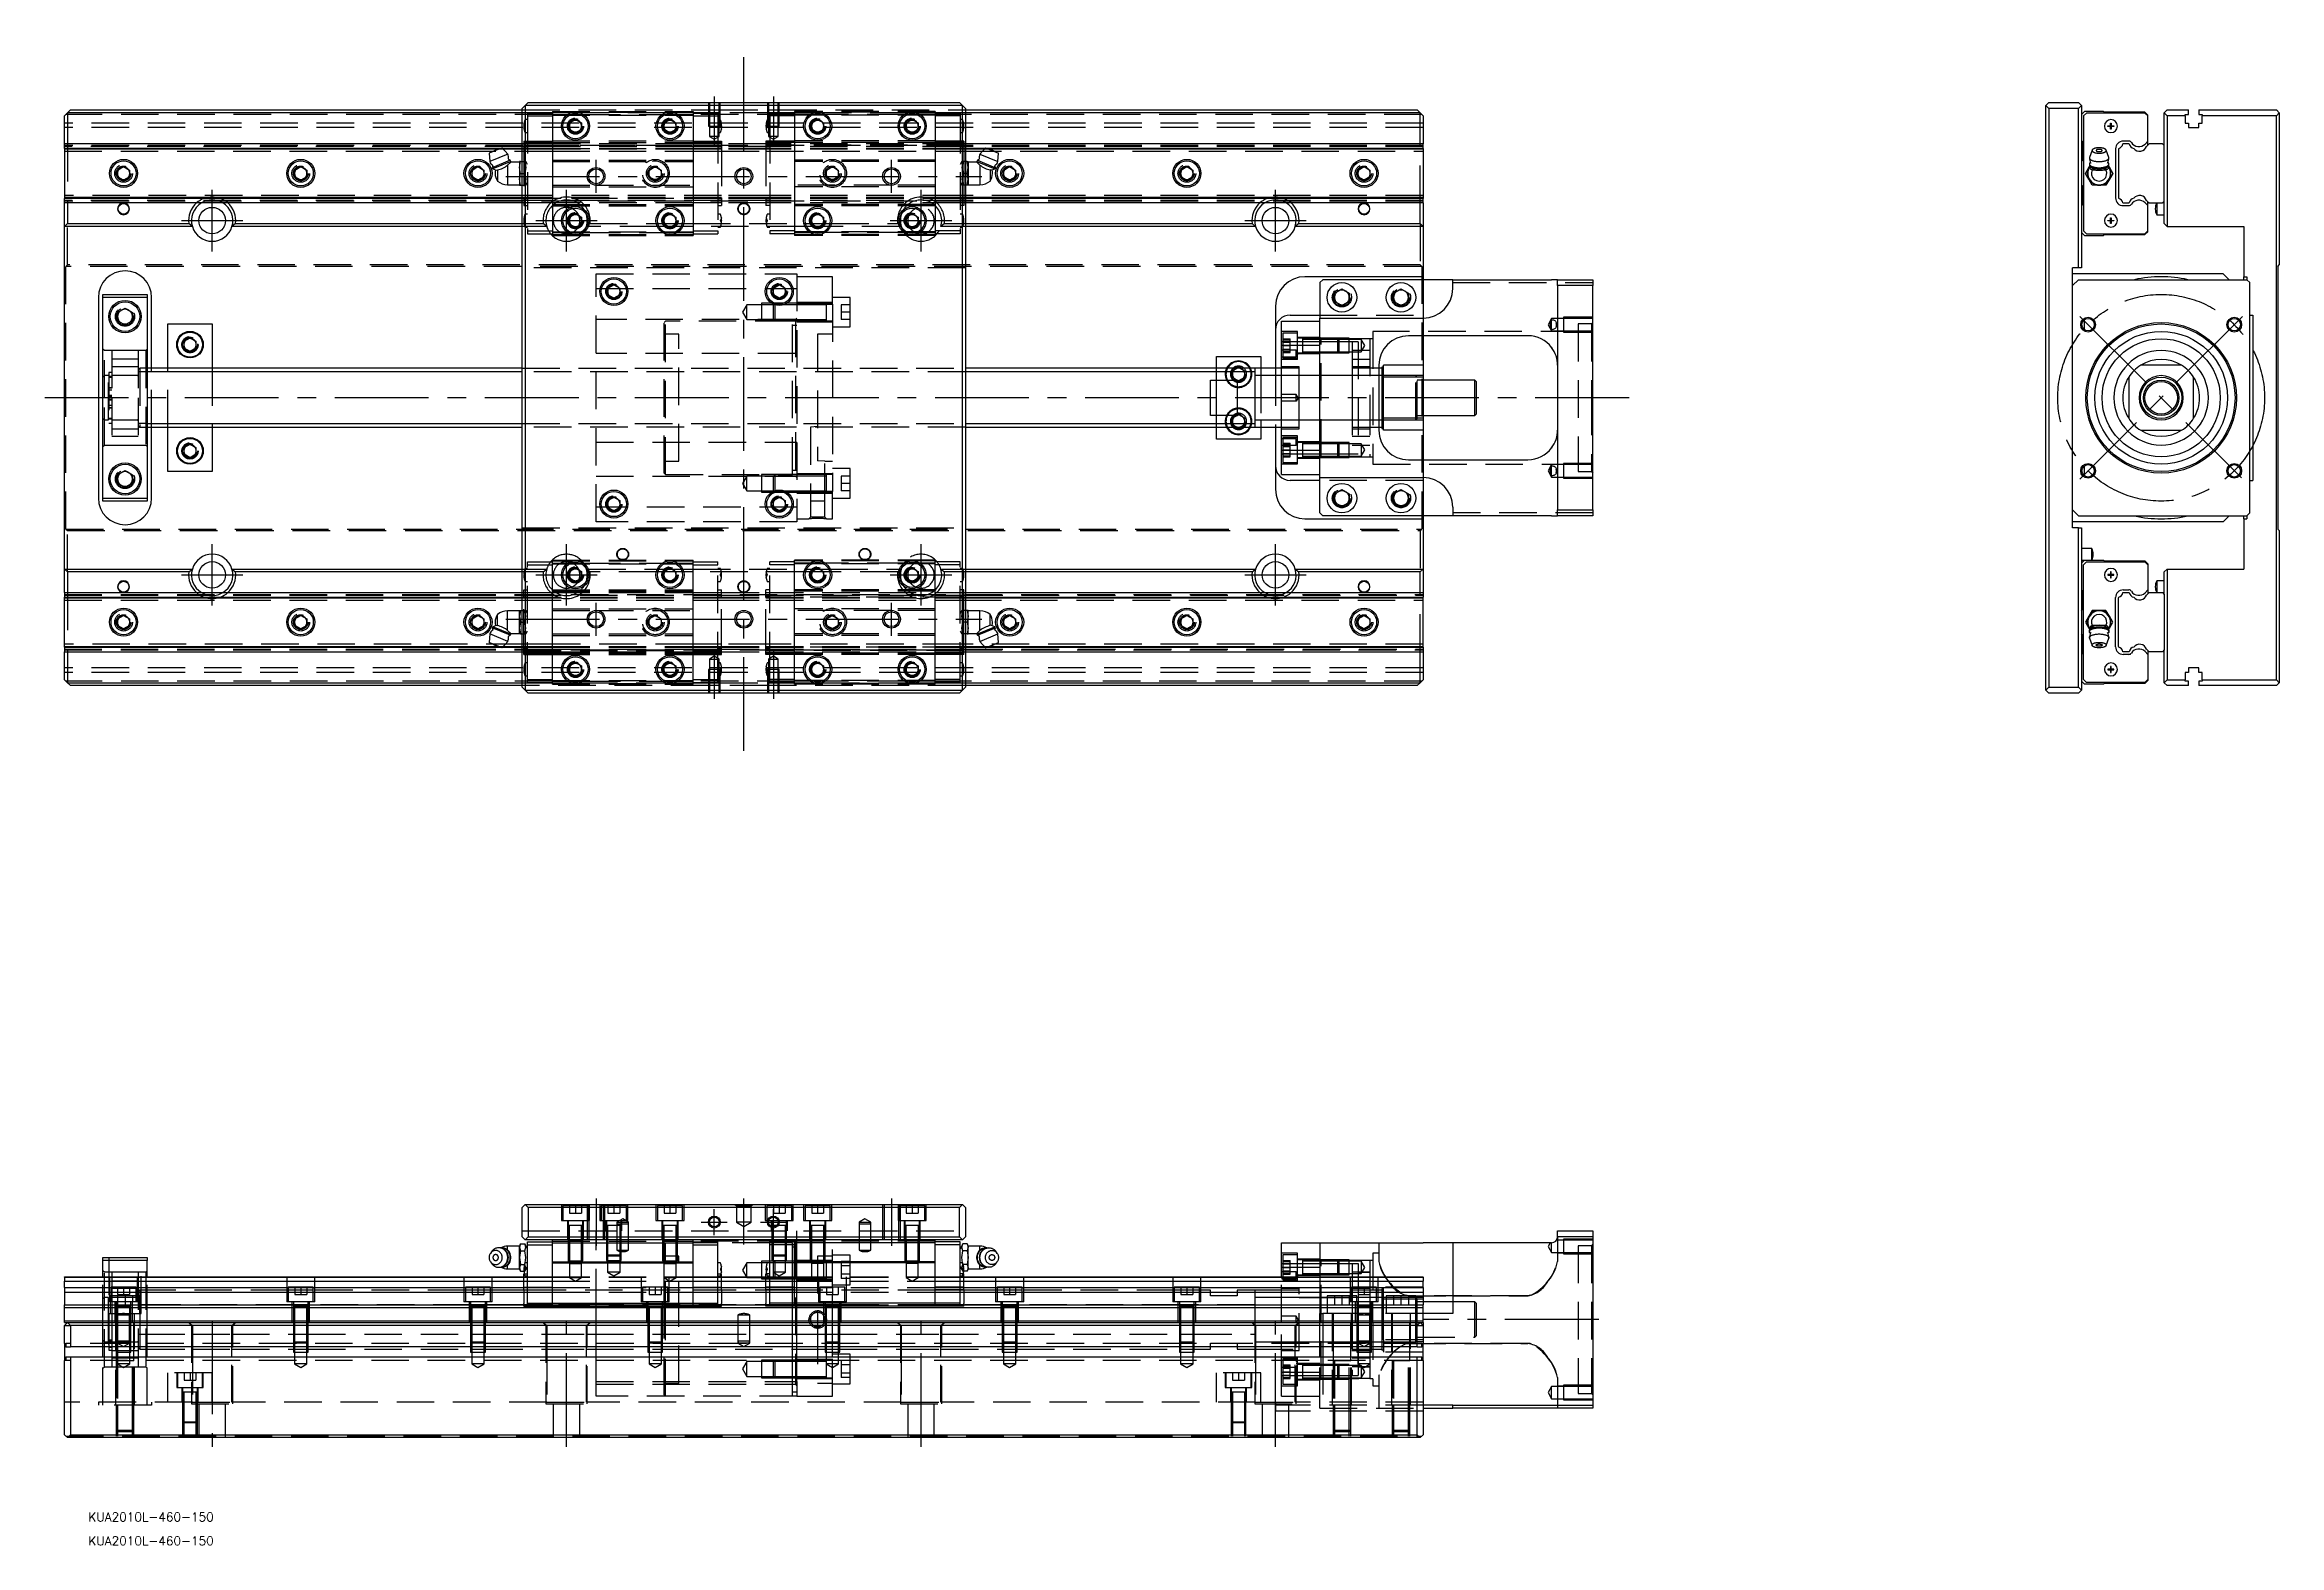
# Model space of a CAD drawing. Extents: x -7 to 750, y -389 to 120.
import ezdxf

# ---------------------------------------------------------------- set-up
doc = ezdxf.new("R2010")
doc.units = 0
doc.linetypes.add('CENTER', pattern=[50.8, 31.75, -6.35, 6.35, -6.35])
doc.linetypes.add('DASHED', pattern=[19.05, 12.7, -6.35])
doc.layers.get('0').update_dxf_attribs({"linetype": 'CONTINUOUS'})
doc.layers.add('CENTER', color=1, linetype='CENTER')
doc.styles.get("Standard").update_dxf_attribs({"font": 'txt.shx', "height": 3, "bigfont": 'bigfont.shx'})

# ---------------------------------------------------------------- blocks, each defined once
blk = doc.blocks.new('*U3')
at = {"color": 7, "linetype": 'CONTINUOUS'}
blk.add_text('KUA2010L-460-150', height=3, dxfattribs=at).set_placement((8.11, -380.57))
blk = doc.blocks.new('*U4')
at = {"color": 7, "linetype": 'CONTINUOUS'}
blk.add_text('KUA2010L-460-150', height=3, dxfattribs=at).set_placement((8.11, -388.69))

msp = doc.modelspace()

# ---------------------------------------------------------------- linework, layer by layer
at = {"color": 7, "linetype": 'CONTINUOUS'}
for p, q in [((155, 98), (156, 99)), ((156, 99), (157, 100)), ((156, 99), (156, -99)), ((304, 99), (156, 99)), ((157, 100), (303, 100)), ((303, 100), (304, 99)), ((304, 99), (305, 98)), ((304, -99), (304, 99)), ((671.87, 100), (670.87, 99)), ((670.87, 99), (671.87, 98)), ((670.87, -99), (670.87, 99)), ((671.87, 100), (681.87, 100)), ((682.87, 99), (681.87, 100)), ((681.87, 98), (682.87, 99)), ((682.87, 99), (682.87, 44)), ((1, 96.5), (0, 95.5)), ((0, 86), (0, 95.5)), ((2, 97.5), (1, 96.5)), ((155, 96.5), (1, 96.5)), ((1, 96.5), (1, 86)), ((2, 97.5), (155, 97.5)), ((155, -98), (155, 98)), ((171, 93.15), (173, 94.31)), ((171, 90.85), (171, 93.15)), ((173, 89.69), (171, 90.85)), ((173, 94.31), (175, 93.15)), ((175, 90.85), (173, 89.69)), ((175, 93.15), (175, 90.85)), ((203, 93.15), (205, 94.31)), ((203, 90.85), (203, 93.15)), ((205, 89.69), (203, 90.85)), ((205, 94.31), (207, 93.15)), ((207, 90.85), (205, 89.69)), ((207, 93.15), (207, 90.85)), ((253, 93.15), (255, 94.31)), ((253, 90.85), (253, 93.15)), ((255, 89.69), (253, 90.85)), ((255, 94.31), (257, 93.15)), ((257, 90.85), (255, 89.69)), ((257, 93.15), (257, 90.85)), ((285, 93.15), (287, 94.31)), ((285, 90.85), (285, 93.15)), ((287, 89.69), (285, 90.85)), ((287, 94.31), (289, 93.15)), ((289, 90.85), (287, 89.69)), ((289, 93.15), (289, 90.85)), ((305, 98), (305, -98)), ((305, 97.5), (458, 97.5)), ((459, 96.5), (305, 96.5)), ((459, 96.5), (458, 97.5)), ((460, 95.5), (459, 96.5)), ((459, 86), (459, 96.5)), ((460, 95.5), (460, 86)), ((681.87, 98), (671.87, 98)), ((671.87, 98), (671.87, -98)), ((681.87, 44), (681.87, 98)), ((683.87, 97), (682.87, 96)), ((684.57, 96.45), (683.57, 95.45)), ((683.57, 95.45), (683.57, 56.55)), ((690.37, 97), (683.87, 97)), ((704.37, 96.45), (684.57, 96.45)), ((690.62, 96.75), (690.37, 97)), ((704.37, 96.75), (690.62, 96.75)), ((691.87, 92.1), (692.77, 92.1)), ((691.87, 91.9), (691.87, 92.1)), ((692.77, 91.9), (691.87, 91.9)), ((692.77, 92.1), (692.77, 93)), ((692.77, 93), (692.97, 93)), ((692.77, 92.1), (692.87, 92)), ((692.77, 91.9), (692.87, 92)), ((692.77, 91), (692.77, 91.9)), ((692.97, 91), (692.77, 91)), ((692.97, 92.1), (692.87, 92)), ((692.97, 91.9), (692.87, 92)), ((692.97, 93), (692.97, 92.1)), ((692.97, 92.1), (693.87, 92.1)), ((693.87, 91.9), (692.97, 91.9)), ((692.97, 91.9), (692.97, 91)), ((693.87, 92.1), (693.87, 91.9)), ((705.37, 95.75), (704.37, 96.75)), ((705.37, 95.45), (704.37, 96.45)), ((705.37, 95.45), (705.37, 95.75)), ((705.37, 86.92), (705.37, 95.45)), ((710.87, 96.5), (711.87, 97.5)), ((710.87, 85.4), (710.87, 96.5)), ((711.87, 95.5), (710.87, 96.5)), ((711.87, 97.5), (719.17, 97.5)), ((718.02, 95.5), (711.87, 95.5)), ((711.87, 95.5), (711.87, 58)), ((718.02, 95.5), (718.02, 96)), ((718.02, 96), (719.17, 96)), ((718.02, 95.5), (718.02, 93)), ((718.02, 93), (719.17, 93)), ((719.17, 96), (719.17, 97.5)), ((719.17, 93), (719.17, 91.5)), ((719.17, 91.5), (722.57, 91.5)), ((722.57, 97.5), (748.87, 97.5)), ((722.57, 97.5), (722.57, 96)), ((722.57, 96), (723.72, 96)), ((722.57, 93), (723.72, 93)), ((722.57, 91.5), (722.57, 93)), ((723.72, 96), (723.72, 95.5)), ((723.72, 93), (723.72, 95.5)), ((748.87, 95.5), (723.72, 95.5)), ((748.87, 97.5), (749.87, 96.5)), ((749.87, 96.5), (748.87, 95.5)), ((748.87, -95.5), (748.87, 95.5)), ((749.87, 96.5), (749.87, 45)), ((0, 84.48), (0, 86)), ((155, 86), (0, 86)), ((0, 84.48), (0, 84.2)), ((147.73, 84.48), (0, 84.48)), ((0, 84.2), (0, 67.8)), ((147.05, 84.2), (0, 84.2)), ((148.2, 84.68), (143.77, 82.84)), ((150.07, 82.53), (148.2, 84.68)), ((155, 84.48), (148.37, 84.48)), ((155, 84.2), (148.62, 84.2)), ((460, 86), (305, 86)), ((311.63, 84.48), (305, 84.48)), ((311.38, 84.2), (305, 84.2)), ((311.8, 84.68), (309.93, 82.53)), ((311.8, 84.68), (316.23, 82.84)), ((460, 84.48), (312.27, 84.48)), ((460, 84.2), (312.95, 84.2)), ((460, 84.48), (460, 86)), ((460, 84.48), (460, 84.2)), ((460, 84.2), (460, 67.8)), ((682.87, 87), (683.37, 86.5)), ((683.37, 86.5), (683.37, 80.5)), ((686.49, 83.89), (685.6, 81.44)), ((686.49, 83.89), (686.47, 83.81)), ((686.47, 83.81), (686.47, 83.73)), ((686.47, 83.73), (686.49, 83.65)), ((686.52, 83.95), (686.49, 83.89)), ((686.49, 83.65), (686.52, 83.58)), ((686.56, 84.02), (686.52, 83.95)), ((686.52, 83.58), (686.57, 83.5)), ((686.62, 84.08), (686.56, 84.02)), ((686.57, 83.5), (686.64, 83.42)), ((686.68, 84.14), (686.62, 84.08)), ((686.64, 83.42), (686.72, 83.35)), ((686.76, 84.2), (686.68, 84.14)), ((686.72, 83.35), (686.82, 83.28)), ((686.85, 84.25), (686.76, 84.2)), ((686.82, 83.28), (686.93, 83.22)), ((686.94, 84.31), (686.85, 84.25)), ((687.05, 84.36), (686.94, 84.31)), ((687.17, 84.41), (687.05, 84.36)), ((687.29, 84.45), (687.17, 84.41)), ((687.43, 84.49), (687.29, 84.45)), ((687.57, 84.53), (687.43, 84.49)), ((687.72, 84.57), (687.57, 84.53)), ((687.87, 84.6), (687.72, 84.57)), ((688.03, 84.62), (687.87, 84.6)), ((687.89, 83.83), (687.87, 83.79)), ((687.87, 83.79), (687.87, 83.76)), ((687.87, 83.76), (687.87, 83.73)), ((687.87, 83.73), (687.89, 83.69)), ((687.9, 83.86), (687.89, 83.83)), ((687.89, 83.69), (687.9, 83.66)), ((687.93, 83.89), (687.9, 83.86)), ((687.9, 83.66), (687.93, 83.63)), ((687.96, 83.92), (687.93, 83.89)), ((687.93, 83.63), (687.96, 83.6)), ((688, 83.95), (687.96, 83.92)), ((687.96, 83.6), (688, 83.57)), ((688.05, 83.98), (688, 83.95)), ((688, 83.57), (688.05, 83.54)), ((688.19, 84.64), (688.03, 84.62)), ((688.1, 84.01), (688.05, 83.98)), ((688.05, 83.54), (688.1, 83.51)), ((688.16, 84.03), (688.1, 84.01)), ((688.1, 83.51), (688.16, 83.49)), ((688.23, 84.05), (688.16, 84.03)), ((688.16, 83.49), (688.23, 83.47)), ((688.36, 84.66), (688.19, 84.64)), ((688.3, 84.07), (688.23, 84.05)), ((688.23, 83.47), (688.3, 83.45)), ((688.37, 84.09), (688.3, 84.07)), ((688.3, 83.45), (688.37, 83.43)), ((688.53, 84.67), (688.36, 84.66)), ((688.45, 84.11), (688.37, 84.09)), ((688.37, 83.43), (688.45, 83.41)), ((688.53, 84.12), (688.45, 84.11)), ((688.45, 83.41), (688.53, 83.4)), ((688.7, 84.68), (688.53, 84.67)), ((688.61, 84.13), (688.53, 84.12)), ((688.53, 83.4), (688.61, 83.39)), ((688.7, 84.14), (688.61, 84.13)), ((688.61, 83.39), (688.7, 83.38)), ((688.87, 84.68), (688.7, 84.68)), ((688.78, 84.14), (688.7, 84.14)), ((688.7, 83.38), (688.78, 83.38)), ((688.87, 84.14), (688.78, 84.14)), ((688.78, 83.38), (688.87, 83.38)), ((689.04, 84.68), (688.87, 84.68)), ((688.96, 84.14), (688.87, 84.14)), ((688.87, 83.38), (688.96, 83.38)), ((689.04, 84.14), (688.96, 84.14)), ((688.96, 83.38), (689.04, 83.38)), ((689.21, 84.67), (689.04, 84.68)), ((689.13, 84.13), (689.04, 84.14)), ((689.04, 83.38), (689.13, 83.39)), ((689.21, 84.12), (689.13, 84.13)), ((689.13, 83.39), (689.21, 83.4)), ((689.38, 84.66), (689.21, 84.67)), ((689.29, 84.11), (689.21, 84.12)), ((689.21, 83.4), (689.29, 83.41)), ((689.37, 84.09), (689.29, 84.11)), ((689.29, 83.41), (689.37, 83.43)), ((689.44, 84.07), (689.37, 84.09)), ((689.37, 83.43), (689.44, 83.45)), ((689.55, 84.64), (689.38, 84.66)), ((689.51, 84.05), (689.44, 84.07)), ((689.44, 83.45), (689.51, 83.47)), ((689.58, 84.03), (689.51, 84.05)), ((689.51, 83.47), (689.58, 83.49)), ((689.71, 84.62), (689.55, 84.64)), ((689.64, 84.01), (689.58, 84.03)), ((689.58, 83.49), (689.64, 83.51)), ((689.69, 83.98), (689.64, 84.01)), ((689.64, 83.51), (689.69, 83.54)), ((689.74, 83.95), (689.69, 83.98)), ((689.69, 83.54), (689.74, 83.57)), ((689.87, 84.6), (689.71, 84.62)), ((689.78, 83.92), (689.74, 83.95)), ((689.74, 83.57), (689.78, 83.6)), ((689.81, 83.89), (689.78, 83.92)), ((689.78, 83.6), (689.81, 83.63)), ((689.84, 83.86), (689.81, 83.89)), ((689.81, 83.63), (689.84, 83.66)), ((689.85, 83.83), (689.84, 83.86)), ((689.84, 83.66), (689.85, 83.69)), ((689.87, 83.79), (689.85, 83.83)), ((689.85, 83.69), (689.87, 83.73)), ((690.02, 84.57), (689.87, 84.6)), ((689.87, 83.76), (689.87, 83.79)), ((689.87, 83.73), (689.87, 83.76)), ((690.17, 84.53), (690.02, 84.57)), ((690.31, 84.49), (690.17, 84.53)), ((690.45, 84.45), (690.31, 84.49)), ((690.57, 84.41), (690.45, 84.45)), ((690.69, 84.36), (690.57, 84.41)), ((690.8, 84.31), (690.69, 84.36)), ((690.89, 84.25), (690.8, 84.31)), ((690.81, 83.22), (690.92, 83.28)), ((690.98, 84.2), (690.89, 84.25)), ((690.92, 83.28), (691.02, 83.35)), ((691.06, 84.14), (690.98, 84.2)), ((691.02, 83.35), (691.1, 83.42)), ((691.12, 84.08), (691.06, 84.14)), ((691.1, 83.42), (691.17, 83.5)), ((691.18, 84.02), (691.12, 84.08)), ((691.17, 83.5), (691.22, 83.58)), ((691.22, 83.95), (691.18, 84.02)), ((691.25, 83.89), (691.22, 83.95)), ((691.22, 83.58), (691.25, 83.65)), ((691.27, 83.81), (691.25, 83.89)), ((692.14, 81.44), (691.25, 83.89)), ((691.25, 83.65), (691.27, 83.73)), ((691.27, 83.73), (691.27, 83.81)), ((694.44, 84.33), (694.44, 67.67)), ((695.53, 84.48), (695.37, 84.2)), ((695.37, 84.2), (695.37, 67.8)), ((699.01, 86), (696.93, 86)), ((698.95, 86.93), (697.04, 86.93)), ((705.37, 86.92), (704.41, 85.95)), ((705.77, 86), (704.92, 85.15)), ((705.37, 85.6), (705.37, 86.92)), ((710.27, 86), (705.77, 86)), ((710.87, 85.4), (710.27, 86)), ((710.87, 66.6), (710.87, 85.4)), ((18, 77.15), (20, 78.31)), ((18, 74.85), (18, 77.15)), ((20, 78.31), (22, 77.15)), ((22, 77.15), (22, 74.85)), ((78, 77.15), (80, 78.31)), ((78, 74.85), (78, 77.15)), ((80, 78.31), (82, 77.15)), ((82, 77.15), (82, 74.85)), ((138, 77.15), (140, 78.31)), ((138, 74.85), (138, 77.15)), ((140, 78.31), (142, 77.15)), ((142, 77.15), (142, 74.85)), ((143.77, 82.84), (143.97, 80)), ((150.07, 82.53), (143.97, 80)), ((150.93, 80.45), (144.83, 77.93)), ((145.04, 78.44), (144.83, 77.93)), ((144.83, 77.93), (144.98, 77.56)), ((151.08, 80.08), (144.98, 77.56)), ((144.98, 77.56), (146.1, 77.09)), ((145.94, 77.07), (146.6, 77.18)), ((146.6, 77.18), (146.6, 73.4)), ((150.04, 78.83), (151.08, 79.85)), ((150.04, 78.83), (150.04, 72.15)), ((150.93, 80.45), (150.42, 80.66)), ((150.9, 79.64), (151.08, 80.08)), ((151.08, 80.08), (150.93, 80.45)), ((154.04, 79.85), (151.08, 79.85)), ((154.4, 80), (154.04, 80)), ((154.04, 80), (154.04, 78)), ((154.04, 78), (154.4, 80)), ((154.04, 78), (154.04, 74)), ((154.4, 76), (154.04, 78)), ((154.04, 74), (154.4, 76)), ((154.4, 80), (155, 80)), ((154.4, 76), (155, 76)), ((305.6, 80), (305, 80)), ((305.6, 76), (305, 76)), ((305.6, 80), (305.96, 80)), ((305.96, 78), (305.6, 80)), ((305.6, 76), (305.96, 78)), ((305.96, 74), (305.6, 76)), ((305.96, 80), (305.96, 78)), ((308.92, 79.85), (305.96, 79.85)), ((305.96, 78), (305.96, 74)), ((309.07, 80.45), (308.92, 80.08)), ((308.92, 80.08), (309.1, 79.64)), ((308.92, 80.08), (315.02, 77.56)), ((309.96, 78.83), (308.92, 79.85)), ((309.58, 80.66), (309.07, 80.45)), ((309.07, 80.45), (315.17, 77.93)), ((309.93, 82.53), (316.03, 80)), ((309.96, 78.83), (309.96, 72.15)), ((314.06, 77.07), (313.4, 77.18)), ((313.4, 77.18), (313.4, 73.4)), ((313.9, 77.09), (315.02, 77.56)), ((315.17, 77.93), (314.96, 78.44)), ((315.02, 77.56), (315.17, 77.93)), ((316.03, 80), (316.23, 82.84)), ((318, 77.15), (320, 78.31)), ((318, 74.85), (318, 77.15)), ((320, 78.31), (322, 77.15)), ((322, 77.15), (322, 74.85)), ((378, 77.15), (380, 78.31)), ((378, 74.85), (378, 77.15)), ((380, 78.31), (382, 77.15)), ((382, 77.15), (382, 74.85)), ((438, 77.15), (440, 78.31)), ((438, 74.85), (438, 77.15)), ((440, 78.31), (442, 77.15)), ((442, 77.15), (442, 74.85)), ((683.37, 80.5), (682.87, 80)), ((684.25, 76), (685.41, 78)), ((685.41, 74), (684.25, 76)), ((685.41, 78), (685.69, 78.49)), ((685.6, 81.44), (685.57, 81.27)), ((685.57, 81.27), (685.58, 81.17)), ((685.59, 79.33), (685.57, 79.26)), ((685.57, 79.26), (685.57, 79.19)), ((685.57, 79.19), (685.58, 79.09)), ((685.57, 79.19), (685.57, 78.82)), ((685.57, 78.82), (685.57, 78.75)), ((685.57, 78.75), (685.59, 78.69)), ((685.58, 81.17), (685.61, 81.07)), ((685.58, 79.09), (685.61, 78.99)), ((685.61, 79.39), (685.59, 79.33)), ((685.59, 78.69), (685.61, 78.62)), ((685.61, 81.07), (685.66, 80.97)), ((685.64, 79.46), (685.61, 79.39)), ((685.61, 78.99), (685.66, 78.9)), ((685.61, 78.62), (685.64, 78.55)), ((685.69, 79.52), (685.64, 79.46)), ((685.64, 78.55), (685.69, 78.49)), ((685.66, 80.97), (685.73, 80.88)), ((685.66, 78.9), (685.73, 78.8)), ((685.74, 79.59), (685.69, 79.52)), ((685.69, 78.49), (685.74, 78.42)), ((685.73, 80.88), (685.82, 80.78)), ((685.73, 78.8), (685.82, 78.71)), ((685.8, 79.65), (685.74, 79.59)), ((685.74, 78.42), (685.8, 78.36)), ((685.78, 77.98), (685.79, 78.05)), ((685.78, 77.91), (685.78, 77.98)), ((685.79, 77.84), (685.78, 77.91)), ((685.79, 78.05), (685.81, 78.12)), ((685.8, 77.78), (685.79, 77.84)), ((685.87, 79.71), (685.8, 79.65)), ((685.8, 78.36), (685.87, 78.3)), ((685.81, 77.72), (685.8, 77.78)), ((685.81, 78.12), (685.83, 78.2)), ((685.84, 77.66), (685.81, 77.72)), ((685.82, 80.78), (685.93, 80.69)), ((685.82, 78.71), (685.93, 78.62)), ((685.83, 78.2), (685.86, 78.27)), ((685.87, 77.61), (685.84, 77.66)), ((685.86, 78.27), (685.87, 78.29)), ((685.93, 79.77), (685.87, 79.71)), ((685.87, 78.3), (685.99, 78.21)), ((685.87, 78.3), (686.86, 77.46)), ((685.9, 77.55), (685.87, 77.61)), ((685.95, 77.5), (685.9, 77.55)), ((685.93, 80.69), (686.06, 80.61)), ((685.93, 78.62), (686.06, 78.53)), ((685.99, 77.46), (685.95, 77.5)), ((685.99, 78.21), (686.13, 78.12)), ((686.05, 77.41), (685.99, 77.46)), ((686.11, 77.36), (686.05, 77.41)), ((686.06, 80.61), (686.2, 80.52)), ((686.06, 78.53), (686.2, 78.45)), ((686.19, 77.32), (686.11, 77.36)), ((686.13, 78.12), (686.29, 78.03)), ((686.27, 77.28), (686.19, 77.32)), ((686.2, 80.52), (686.36, 80.45)), ((686.2, 78.45), (686.36, 78.37)), ((686.36, 77.24), (686.27, 77.28)), ((686.29, 78.03), (686.46, 77.96)), ((686.36, 80.45), (686.54, 80.37)), ((686.36, 78.37), (686.54, 78.3)), ((686.46, 77.21), (686.36, 77.24)), ((686.46, 77.96), (686.66, 77.88)), ((686.55, 77.18), (686.46, 77.21)), ((686.54, 80.37), (686.73, 80.31)), ((686.54, 78.3), (686.73, 78.23)), ((686.66, 77.88), (686.86, 77.82)), ((686.73, 80.31), (686.93, 80.24)), ((686.73, 78.23), (686.93, 78.17)), ((686.86, 77.82), (687.08, 77.76)), ((687.03, 77.35), (686.86, 77.46)), ((686.93, 83.22), (687.06, 83.16)), ((686.93, 80.24), (687.15, 80.19)), ((686.93, 78.17), (687.15, 78.11)), ((687.23, 77.27), (687.03, 77.35)), ((687.06, 83.16), (687.2, 83.1)), ((687.08, 77.76), (687.32, 77.71)), ((687.15, 80.19), (687.37, 80.14)), ((687.15, 78.11), (687.37, 78.07)), ((687.2, 83.1), (687.35, 83.05)), ((687.32, 77.71), (687.56, 77.66)), ((687.35, 83.05), (687.52, 83)), ((687.37, 80.14), (687.61, 80.1)), ((687.37, 78.07), (687.61, 78.02)), ((687.52, 83), (687.69, 82.96)), ((687.56, 77.66), (687.81, 77.63)), ((687.61, 80.1), (687.85, 80.07)), ((687.61, 78.02), (687.85, 77.99)), ((687.69, 82.96), (687.88, 82.92)), ((687.81, 77.63), (688.07, 77.6)), ((687.85, 80.07), (688.1, 80.04)), ((687.85, 77.99), (688.1, 77.96)), ((687.88, 82.92), (688.07, 82.9)), ((688.07, 82.9), (688.26, 82.87)), ((688.07, 77.6), (688.33, 77.58)), ((688.1, 80.04), (688.35, 80.02)), ((688.1, 77.96), (688.35, 77.94)), ((688.26, 82.87), (688.46, 82.86)), ((688.33, 77.58), (688.6, 77.56)), ((688.35, 80.02), (688.61, 80.01)), ((688.35, 77.94), (688.61, 77.93)), ((688.46, 82.86), (688.67, 82.85)), ((688.6, 77.56), (688.87, 77.56)), ((688.61, 80.01), (688.87, 80)), ((688.61, 77.93), (688.87, 77.93)), ((688.67, 82.85), (688.87, 82.84)), ((688.87, 82.84), (689.07, 82.85)), ((688.87, 80), (689.13, 80.01)), ((688.87, 77.93), (689.13, 77.93)), ((688.87, 77.56), (689.14, 77.56)), ((689.07, 82.85), (689.28, 82.86)), ((689.13, 80.01), (689.39, 80.02)), ((689.13, 77.93), (689.39, 77.94)), ((689.14, 77.56), (689.41, 77.58)), ((689.28, 82.86), (689.48, 82.87)), ((689.39, 80.02), (689.64, 80.04)), ((689.39, 77.94), (689.64, 77.96)), ((689.41, 77.58), (689.67, 77.6)), ((689.48, 82.87), (689.67, 82.9)), ((689.64, 80.04), (689.89, 80.07)), ((689.64, 77.96), (689.89, 77.99)), ((689.67, 82.9), (689.86, 82.92)), ((689.67, 77.6), (689.93, 77.63)), ((689.86, 82.92), (690.05, 82.96)), ((689.89, 80.07), (690.13, 80.1)), ((689.89, 77.99), (690.13, 78.02)), ((689.93, 77.63), (690.18, 77.66)), ((690.05, 82.96), (690.22, 83)), ((690.13, 80.1), (690.37, 80.14)), ((690.13, 78.02), (690.37, 78.07)), ((690.18, 77.66), (690.42, 77.71)), ((690.22, 83), (690.39, 83.05)), ((690.37, 80.14), (690.59, 80.19)), ((690.37, 78.07), (690.59, 78.11)), ((690.39, 83.05), (690.54, 83.1)), ((690.42, 77.71), (690.66, 77.76)), ((690.65, 77.32), (690.44, 77.25)), ((690.54, 83.1), (690.68, 83.16)), ((690.59, 80.19), (690.81, 80.24)), ((690.59, 78.11), (690.81, 78.17)), ((690.88, 77.46), (690.65, 77.32)), ((690.66, 77.76), (690.88, 77.82)), ((690.68, 83.16), (690.81, 83.22)), ((690.81, 80.24), (691.01, 80.31)), ((690.81, 78.17), (691.01, 78.23)), ((690.88, 77.46), (691.87, 78.3)), ((690.88, 77.82), (691.08, 77.88)), ((691.01, 80.31), (691.2, 80.37)), ((691.01, 78.23), (691.2, 78.3)), ((691.08, 77.88), (691.28, 77.96)), ((691.28, 77.21), (691.19, 77.18)), ((691.2, 80.37), (691.38, 80.45)), ((691.2, 78.3), (691.38, 78.37)), ((691.28, 77.96), (691.45, 78.03)), ((691.38, 77.24), (691.28, 77.21)), ((691.38, 80.45), (691.54, 80.52)), ((691.38, 78.37), (691.54, 78.45)), ((691.47, 77.28), (691.38, 77.24)), ((691.45, 78.03), (691.61, 78.12)), ((691.55, 77.32), (691.47, 77.28)), ((691.54, 80.52), (691.68, 80.61)), ((691.54, 78.45), (691.68, 78.53)), ((691.62, 77.36), (691.55, 77.32)), ((691.61, 78.12), (691.75, 78.21)), ((691.69, 77.41), (691.62, 77.36)), ((691.68, 80.61), (691.81, 80.69)), ((691.68, 78.53), (691.81, 78.62)), ((691.75, 77.46), (691.69, 77.41)), ((691.75, 78.21), (691.87, 78.3)), ((691.79, 77.5), (691.75, 77.46)), ((691.84, 77.55), (691.79, 77.5)), ((691.81, 80.69), (691.92, 80.78)), ((691.87, 79.71), (691.81, 79.77)), ((691.81, 78.62), (691.92, 78.71)), ((691.87, 77.61), (691.84, 77.55)), ((691.94, 79.65), (691.87, 79.71)), ((691.87, 78.3), (691.94, 78.36)), ((691.87, 78.29), (691.88, 78.27)), ((691.9, 77.66), (691.87, 77.61)), ((691.88, 78.27), (691.91, 78.2)), ((691.93, 77.72), (691.9, 77.66)), ((691.91, 78.2), (691.93, 78.12)), ((691.92, 80.78), (692.01, 80.88)), ((691.92, 78.71), (692.01, 78.8)), ((691.93, 78.12), (691.95, 78.05)), ((691.94, 77.78), (691.93, 77.72)), ((692, 79.59), (691.94, 79.65)), ((691.94, 78.36), (692, 78.42)), ((691.95, 77.84), (691.94, 77.78)), ((691.95, 78.05), (691.96, 77.98)), ((691.96, 77.91), (691.95, 77.84)), ((691.96, 77.98), (691.96, 77.91)), ((692.05, 79.52), (692, 79.59)), ((692, 78.42), (692.05, 78.49)), ((692.01, 80.88), (692.08, 80.97)), ((692.01, 78.8), (692.08, 78.9)), ((692.1, 79.46), (692.05, 79.52)), ((692.05, 78.49), (692.1, 78.55)), ((692.05, 78.49), (692.33, 78)), ((692.08, 80.97), (692.13, 81.07)), ((692.08, 78.9), (692.13, 78.99)), ((692.13, 79.39), (692.1, 79.46)), ((692.1, 78.55), (692.13, 78.62)), ((692.13, 81.07), (692.16, 81.17)), ((692.15, 79.33), (692.13, 79.39)), ((692.13, 78.99), (692.16, 79.09)), ((692.13, 78.62), (692.15, 78.69)), ((692.17, 81.27), (692.14, 81.44)), ((692.17, 79.26), (692.15, 79.33)), ((692.15, 78.69), (692.17, 78.75)), ((692.16, 81.17), (692.17, 81.27)), ((692.16, 79.09), (692.17, 79.19)), ((692.17, 79.19), (692.17, 79.26)), ((692.17, 78.82), (692.17, 79.19)), ((692.17, 78.75), (692.17, 78.82)), ((692.33, 78), (693.49, 76)), ((693.49, 76), (692.33, 74)), ((20, 73.69), (18, 74.85)), ((22, 74.85), (20, 73.69)), ((80, 73.69), (78, 74.85)), ((82, 74.85), (80, 73.69)), ((140, 73.69), (138, 74.85)), ((142, 74.85), (140, 73.69)), ((150.04, 72.15), (154.04, 72.15)), ((154.04, 74), (154.04, 72)), ((154.4, 72), (154.04, 74)), ((154.04, 72), (154.4, 72)), ((154.4, 72), (155, 72)), ((305.6, 72), (305, 72)), ((305.6, 72), (305.96, 74)), ((305.96, 72), (305.6, 72)), ((305.96, 74), (305.96, 72)), ((305.96, 72.15), (309.96, 72.15)), ((320, 73.69), (318, 74.85)), ((322, 74.85), (320, 73.69)), ((380, 73.69), (378, 74.85)), ((382, 74.85), (380, 73.69)), ((440, 73.69), (438, 74.85)), ((442, 74.85), (440, 73.69)), ((682.87, 72), (683.37, 71.5)), ((683.37, 71.5), (683.37, 65.5)), ((686.56, 72), (685.41, 74)), ((688.87, 72), (686.56, 72)), ((691.18, 72), (688.87, 72)), ((692.33, 74), (691.18, 72)), ((0, 67.8), (0, 67.52)), ((155, 67.8), (0, 67.8)), ((0, 66), (0, 67.52)), ((155, 67.52), (0, 67.52)), ((0, 58), (0, 66)), ((155, 66), (0, 66)), ((1, 66), (1, 59)), ((171, 61.15), (173, 62.31)), ((171, 58.85), (171, 61.15)), ((173, 62.31), (175, 61.15)), ((175, 61.15), (175, 58.85)), ((203, 61.15), (205, 62.31)), ((203, 58.85), (203, 61.15)), ((205, 62.31), (207, 61.15)), ((207, 61.15), (207, 58.85)), ((253, 61.15), (255, 62.31)), ((253, 58.85), (253, 61.15)), ((255, 62.31), (257, 61.15)), ((257, 61.15), (257, 58.85)), ((285, 61.15), (287, 62.31)), ((285, 58.85), (285, 61.15)), ((287, 62.31), (289, 61.15)), ((289, 61.15), (289, 58.85)), ((460, 67.8), (305, 67.8)), ((460, 67.52), (305, 67.52)), ((460, 66), (305, 66)), ((459, 59), (459, 66)), ((460, 67.8), (460, 67.52)), ((460, 66), (460, 67.52)), ((460, 66), (460, 58)), ((683.37, 65.5), (682.87, 65)), ((692.77, 60.1), (692.77, 61)), ((692.77, 61), (692.97, 61)), ((692.97, 61), (692.97, 60.1)), ((695.37, 67.8), (695.53, 67.52)), ((696.93, 66), (699.01, 66)), ((697.04, 65.07), (698.95, 65.07)), ((704.41, 66.05), (705.37, 65.08)), ((704.92, 66.85), (705.37, 66.4)), ((705.37, 66.4), (705.77, 66)), ((705.37, 65.08), (705.37, 66.4)), ((705.37, 56.55), (705.37, 65.08)), ((705.77, 66), (710.27, 66)), ((707.87, 64.06), (707.87, 63.94)), ((708.37, 66), (708.37, 62)), ((708.37, 62), (710.87, 62)), ((710.27, 66), (710.87, 66.6)), ((710.87, 66), (710.27, 66)), ((710.87, 59), (710.87, 66.6)), ((0, 58), (1, 59)), ((0, -58), (0, 58)), ((43.29, 58), (0, 58)), ((1, 59), (42.06, 59)), ((43.29, 58), (42.06, 59)), ((57.94, 59), (56.71, 58)), ((155, 58), (56.71, 58)), ((57.94, 59), (155, 59)), ((173, 57.69), (171, 58.85)), ((175, 58.85), (173, 57.69)), ((205, 57.69), (203, 58.85)), ((207, 58.85), (205, 57.69)), ((255, 57.69), (253, 58.85)), ((257, 58.85), (255, 57.69)), ((287, 57.69), (285, 58.85)), ((289, 58.85), (287, 57.69)), ((305, 59), (402.06, 59)), ((403.29, 58), (305, 58)), ((403.29, 58), (402.06, 59)), ((417.94, 59), (416.71, 58)), ((460, 58), (416.71, 58)), ((417.94, 59), (459, 59)), ((459, 59), (460, 58)), ((460, 58), (460, 41)), ((682.87, 56), (683.87, 55)), ((683.57, 56.55), (684.57, 55.55)), ((683.87, 55), (690.37, 55)), ((684.57, 55.55), (704.37, 55.55)), ((690.37, 55), (690.62, 55.25)), ((690.62, 55.25), (704.37, 55.25)), ((691.87, 60.1), (692.77, 60.1)), ((691.87, 59.9), (691.87, 60.1)), ((692.77, 59.9), (691.87, 59.9)), ((692.77, 60.1), (692.87, 60)), ((692.77, 59.9), (692.87, 60)), ((692.77, 59), (692.77, 59.9)), ((692.97, 59), (692.77, 59)), ((692.97, 60.1), (692.87, 60)), ((692.97, 59.9), (692.87, 60)), ((692.97, 60.1), (693.87, 60.1)), ((692.97, 59.9), (692.97, 59)), ((693.87, 59.9), (692.97, 59.9)), ((693.87, 60.1), (693.87, 59.9)), ((704.37, 55.55), (705.37, 56.55)), ((704.37, 55.25), (705.37, 56.25)), ((705.37, 56.25), (705.37, 56.55)), ((710.87, 59), (711.87, 58)), ((711.87, 58), (737.87, 58)), ((737.87, 58), (737.87, 41)), ((184, 37.15), (186, 38.31)), ((186, 38.31), (188, 37.15)), ((240, 37.15), (242, 38.31)), ((242, 38.31), (244, 37.15)), ((460, 41), (420, 41)), ((426, 40), (425, 39)), ((425, 39), (425, 27)), ((470, 40), (426, 40)), ((460, 41), (460, 40)), ((470, 40), (503.5, 40)), ((470, 37), (470, 40)), ((505.5, 40), (503.5, 40)), ((505.5, 40), (517.5, 40)), ((505.5, 38), (505.5, 40)), ((505.5, 38), (505.5, -38)), ((517.5, 38), (505.5, 38)), ((517.5, 40), (517.5, 38)), ((517.5, -38), (517.5, 38)), ((679.87, 38), (679.87, 44)), ((681.87, 44), (679.87, 44)), ((730.87, 42), (679.87, 42)), ((681.87, 40), (679.87, 38)), ((679.87, -38), (679.87, 38)), ((682.87, 44), (681.87, 44)), ((681.87, 40), (738.87, 40)), ((732.87, 40), (730.87, 42)), ((737.87, 40), (737.87, 41)), ((737.87, 41), (738.87, 41)), ((738.87, 41), (738.87, 40)), ((739.87, 39), (738.87, 40)), ((739.87, -39), (739.87, 39)), ((749.37, 44.5), (749.87, 45)), ((749.37, 44.5), (749.37, -44.5)), ((11.5, 34), (11.5, -34)), ((13, 34), (13, 35)), ((13, 35), (28, 35)), ((28, 34), (13, 34)), ((13, -34), (13, 34)), ((18, 28.94), (20.5, 30.39)), ((20.5, 30.39), (23, 28.94)), ((28, 35), (28, 34)), ((28, 34), (28, -34)), ((29.5, 10), (29.5, 34)), ((184, 34.85), (184, 37.15)), ((186, 33.69), (184, 34.85)), ((188, 34.85), (186, 33.69)), ((188, 37.15), (188, 34.85)), ((240, 34.85), (240, 37.15)), ((242, 33.69), (240, 34.85)), ((244, 34.85), (242, 33.69)), ((244, 37.15), (244, 34.85)), ((410, 31), (410, 10)), ((430, 35.44), (432.5, 36.89)), ((430, 32.56), (430, 35.44)), ((432.5, 31.11), (430, 32.56)), ((432.5, 36.89), (435, 35.44)), ((435, 32.56), (432.5, 31.11)), ((435, 35.44), (435, 32.56)), ((450, 35.44), (452.5, 36.89)), ((450, 32.56), (450, 35.44)), ((452.5, 31.11), (450, 32.56)), ((452.5, 36.89), (455, 35.44)), ((455, 32.56), (452.5, 31.11)), ((455, 35.44), (455, 32.56)), ((18, 26.06), (18, 28.94)), ((20.5, 24.61), (18, 26.06)), ((23, 26.06), (20.5, 24.61)), ((23, 28.94), (23, 26.06)), ((35, 25), (50, 25)), ((35, 10), (35, 25)), ((50, 25), (50, 10)), ((412, 26), (425, 26)), ((412, 17.78), (412, 26)), ((415, 28), (425, 28)), ((425, 27), (460, 27)), ((425, 17.78), (425, 27)), ((503.02, 24.91), (503.06, 25.23)), ((503.06, 25.23), (503.16, 25.61)), ((503.16, 25.61), (503.3, 25.99)), ((503.3, 25.99), (503.5, 26.44)), ((503.5, 26.44), (503.72, 26.43)), ((503.5, 23.06), (503.5, 26.44)), ((503.58, 23.06), (503.5, 23.06)), ((503.82, 23.08), (503.58, 23.06)), ((503.72, 26.43), (503.94, 26.4)), ((504.04, 23.12), (503.82, 23.08)), ((503.94, 26.4), (504.15, 26.35)), ((504.29, 23.2), (504.04, 23.12)), ((504.15, 26.35), (504.35, 26.28)), ((504.52, 23.31), (504.29, 23.2)), ((504.35, 26.28), (504.58, 26.14)), ((504.72, 23.48), (504.52, 23.31)), ((504.58, 26.14), (504.77, 25.97)), ((504.88, 23.67), (504.72, 23.48)), ((504.77, 25.97), (504.91, 25.77)), ((504.99, 23.9), (504.88, 23.67)), ((504.91, 25.77), (505.02, 25.53)), ((505.06, 24.11), (504.99, 23.9)), ((505.02, 25.53), (505.08, 25.3)), ((683.87, 23.06), (683.87, 26.44)), ((739.87, 28), (740.87, 28)), ((740.87, 28), (740.87, -28)), ((40.5, 19.15), (42.5, 20.31)), ((40.5, 16.85), (40.5, 19.15)), ((42.5, 15.69), (40.5, 16.85)), ((42.5, 20.31), (44.5, 19.15)), ((44.5, 16.85), (42.5, 15.69)), ((44.5, 19.15), (44.5, 16.85)), ((412, 17.78), (425, 17.78)), ((412, -17.78), (412, 17.78)), ((425, -17.78), (425, 17.78)), ((425, -17.78), (425, 17.78)), ((495.5, 21), (455, 21)), ((460, 21), (460, 11)), ((155, 10), (28, 10)), ((403, 10), (305, 10)), ((390, 10), (390, 14)), ((390, 14), (405, 14)), ((396.96, 10), (397.5, 10.31)), ((397.5, 10.31), (398.04, 10)), ((412, 10), (403, 10)), ((403, 10), (403, -10)), ((403, 10), (403, -10)), ((405, 14), (405, 10)), ((445, 11), (445, -11)), ((446, 10), (445, 10)), ((446.31, 10.38), (446, 10.38)), ((446, 10.38), (446, 0)), ((446.63, 6.93), (446.63, 11)), ((460, 11), (446.63, 11)), ((460, 11), (460, 6.93)), ((716.8, 11), (702.94, 11)), ((388, -6), (388, 6)), ((388, 6), (397, 6)), ((397, 6), (397, -6)), ((446, 0), (446, -10.38)), ((446.63, -6.93), (446.63, 6.93)), ((460, 6.93), (446.63, 6.93)), ((460, 6.93), (460, -6.93)), ((477.5, 6), (460, 6)), ((478, 5.5), (477.5, 6)), ((477.5, -6), (477.5, 6)), ((478, 5.5), (478, -5.5)), ((698.87, 6.93), (698.87, -6.93)), ((720.87, -6.93), (720.87, 6.93)), ((397, -6), (388, -6)), ((446.63, -11), (446.63, -6.93)), ((460, -6.93), (446.63, -6.93)), ((460, -6), (477.5, -6)), ((460, -6.93), (460, -11)), ((477.5, -6), (478, -5.5)), ((28, -10), (155, -10)), ((29.5, -34), (29.5, -10)), ((35, -25), (35, -10)), ((50, -10), (50, -25)), ((305, -10), (403, -10)), ((390, -14), (390, -10)), ((405, -14), (390, -14)), ((397.5, -10.31), (396.96, -10)), ((398.04, -10), (397.5, -10.31)), ((403, -10), (412, -10)), ((405, -10), (405, -14)), ((410, -10), (410, -31)), ((445, -10), (446, -10)), ((446, -10.38), (446.31, -10.38)), ((460, -11), (446.63, -11)), ((460, -11), (460, -21)), ((702.94, -11), (716.8, -11)), ((40.5, -16.85), (42.5, -15.69)), ((40.5, -19.15), (40.5, -16.85)), ((42.5, -20.31), (40.5, -19.15)), ((42.5, -15.69), (44.5, -16.85)), ((44.5, -19.15), (42.5, -20.31)), ((44.5, -16.85), (44.5, -19.15)), ((412, -17.78), (425, -17.78)), ((412, -26), (412, -17.78)), ((425, -27), (425, -17.78)), ((455, -21), (495.5, -21)), ((18, -26.06), (20.5, -24.61)), ((18, -28.94), (18, -26.06)), ((20.5, -30.39), (18, -28.94)), ((20.5, -24.61), (23, -26.06)), ((23, -28.94), (20.5, -30.39)), ((23, -26.06), (23, -28.94)), ((50, -25), (35, -25)), ((412, -26), (425, -26)), ((425, -28), (415, -28)), ((425, -39), (425, -27)), ((425, -27), (460, -27)), ((503.02, -24.59), (503.06, -24.27)), ((503.06, -24.27), (503.16, -23.89)), ((503.16, -23.89), (503.3, -23.51)), ((503.3, -23.51), (503.5, -23.06)), ((503.5, -23.06), (503.72, -23.07)), ((503.5, -26.44), (503.5, -23.06)), ((503.58, -26.43), (503.5, -26.44)), ((503.82, -26.42), (503.58, -26.43)), ((503.72, -23.07), (503.94, -23.1)), ((504.04, -26.38), (503.82, -26.42)), ((503.94, -23.1), (504.15, -23.15)), ((504.29, -26.3), (504.04, -26.38)), ((504.15, -23.15), (504.35, -23.22)), ((504.52, -26.18), (504.29, -26.3)), ((504.35, -23.22), (504.58, -23.35)), ((504.72, -26.02), (504.52, -26.18)), ((504.58, -23.35), (504.77, -23.53)), ((504.88, -25.83), (504.72, -26.02)), ((504.77, -23.53), (504.91, -23.73)), ((504.99, -25.6), (504.88, -25.83)), ((504.91, -23.73), (505.02, -23.96)), ((505.06, -25.39), (504.99, -25.6)), ((505.02, -23.96), (505.08, -24.2)), ((683.87, -26.44), (683.87, -23.06)), ((739.87, -28), (740.87, -28)), ((13, -35), (13, -34)), ((13, -34), (28, -34)), ((28, -35), (13, -35)), ((28, -34), (28, -35)), ((184, -34.85), (186, -33.69)), ((184, -37.15), (184, -34.85)), ((186, -38.31), (184, -37.15)), ((186, -33.69), (188, -34.85)), ((188, -37.15), (186, -38.31)), ((188, -34.85), (188, -37.15)), ((240, -34.85), (242, -33.69)), ((240, -37.15), (240, -34.85)), ((242, -38.31), (240, -37.15)), ((242, -33.69), (244, -34.85)), ((244, -37.15), (242, -38.31)), ((244, -34.85), (244, -37.15)), ((430, -32.56), (432.5, -31.11)), ((430, -35.44), (430, -32.56)), ((432.5, -36.89), (430, -35.44)), ((432.5, -31.11), (435, -32.56)), ((435, -35.44), (432.5, -36.89)), ((435, -32.56), (435, -35.44)), ((450, -32.56), (452.5, -31.11)), ((450, -35.44), (450, -32.56)), ((452.5, -36.89), (450, -35.44)), ((452.5, -31.11), (455, -32.56)), ((455, -35.44), (452.5, -36.89)), ((455, -32.56), (455, -35.44)), ((470, -37), (470, -40)), ((420, -41), (460, -41)), ((425, -39), (426, -40)), ((470, -40), (426, -40)), ((460, -40), (460, -41)), ((460, -41), (460, -58)), ((503.5, -40), (470, -40)), ((503.5, -40), (505.5, -40)), ((505.5, -40), (505.5, -38)), ((505.5, -38), (517.5, -38)), ((517.5, -40), (505.5, -40)), ((517.5, -38), (517.5, -40)), ((679.87, -38), (681.87, -40)), ((679.87, -44), (679.87, -38)), ((730.87, -42), (679.87, -42)), ((681.87, -44), (679.87, -44)), ((681.87, -40), (738.87, -40)), ((681.87, -44), (682.87, -44)), ((681.87, -98), (681.87, -44)), ((682.87, -44), (682.87, -99)), ((730.87, -42), (732.87, -40)), ((737.87, -41), (737.87, -40)), ((737.87, -41), (738.87, -41)), ((737.87, -41), (737.87, -58)), ((738.87, -40), (739.87, -39)), ((738.87, -40), (738.87, -41)), ((749.87, -45), (749.37, -44.5)), ((749.87, -45), (749.87, -96.5)), ((686.37, -51), (682.87, -51)), ((686.37, -53), (686.37, -51)), ((686.87, -53.06), (686.87, -52.94)), ((0, -66), (0, -58)), ((0, -58), (43.29, -58)), ((1, -59), (0, -58)), ((42.06, -59), (1, -59)), ((1, -59), (1, -66)), ((42.06, -59), (43.29, -58)), ((56.71, -58), (155, -58)), ((56.71, -58), (57.94, -59)), ((155, -59), (57.94, -59)), ((171, -58.85), (173, -57.69)), ((171, -61.15), (171, -58.85)), ((173, -57.69), (175, -58.85)), ((175, -58.85), (175, -61.15)), ((203, -58.85), (205, -57.69)), ((203, -61.15), (203, -58.85)), ((205, -57.69), (207, -58.85)), ((207, -58.85), (207, -61.15)), ((253, -58.85), (255, -57.69)), ((253, -61.15), (253, -58.85)), ((255, -57.69), (257, -58.85)), ((257, -58.85), (257, -61.15)), ((285, -58.85), (287, -57.69)), ((285, -61.15), (285, -58.85)), ((287, -57.69), (289, -58.85)), ((289, -58.85), (289, -61.15)), ((305, -58), (403.29, -58)), ((402.06, -59), (305, -59)), ((402.06, -59), (403.29, -58)), ((416.71, -58), (460, -58)), ((416.71, -58), (417.94, -59)), ((459, -59), (417.94, -59)), ((460, -58), (459, -59)), ((459, -66), (459, -59)), ((460, -58), (460, -66)), ((682.87, -55), (683.87, -55)), ((682.87, -56), (683.87, -55)), ((683.57, -56.55), (684.57, -55.55)), ((683.57, -95.45), (683.57, -56.55)), ((683.87, -55), (690.37, -55)), ((684.57, -55.55), (704.37, -55.55)), ((686.37, -55), (686.37, -53)), ((690.37, -55), (690.62, -55.25)), ((690.62, -55.25), (704.37, -55.25)), ((692.77, -59.9), (691.87, -59.9)), ((691.87, -59.9), (691.87, -60.1)), ((691.87, -60.1), (692.77, -60.1)), ((692.77, -59), (692.77, -59.9)), ((692.97, -59), (692.77, -59)), ((692.77, -59.9), (692.87, -60)), ((692.77, -60.1), (692.87, -60)), ((692.77, -60.1), (692.77, -61)), ((692.97, -59.9), (692.87, -60)), ((692.97, -60.1), (692.87, -60)), ((692.97, -59.9), (692.97, -59)), ((693.87, -59.9), (692.97, -59.9)), ((692.97, -61), (692.97, -60.1)), ((692.97, -60.1), (693.87, -60.1)), ((693.87, -60.1), (693.87, -59.9)), ((704.37, -55.25), (705.37, -56.25)), ((704.37, -55.55), (705.37, -56.55)), ((705.37, -56.25), (705.37, -56.55)), ((705.37, -56.55), (705.37, -65.08)), ((711.87, -58), (710.87, -59)), ((710.87, -66.6), (710.87, -59)), ((711.87, -58), (737.87, -58)), ((711.87, -58), (711.87, -95.5)), ((0, -66), (0, -67.52)), ((0, -66), (155, -66)), ((0, -67.8), (0, -67.52)), ((0, -67.52), (155, -67.52)), ((0, -67.8), (155, -67.8)), ((0, -84.2), (0, -67.8)), ((173, -62.31), (171, -61.15)), ((175, -61.15), (173, -62.31)), ((205, -62.31), (203, -61.15)), ((207, -61.15), (205, -62.31)), ((255, -62.31), (253, -61.15)), ((257, -61.15), (255, -62.31)), ((287, -62.31), (285, -61.15)), ((289, -61.15), (287, -62.31)), ((305, -66), (460, -66)), ((305, -67.52), (460, -67.52)), ((305, -67.8), (460, -67.8)), ((460, -66), (460, -67.52)), ((460, -67.8), (460, -67.52)), ((460, -84.2), (460, -67.8)), ((683.37, -65.5), (682.87, -65)), ((683.37, -71.5), (683.37, -65.5)), ((692.77, -61), (692.97, -61)), ((694.44, -84.33), (694.44, -67.67)), ((695.37, -67.8), (695.53, -67.52)), ((695.37, -84.2), (695.37, -67.8)), ((696.93, -66), (699.01, -66)), ((697.04, -65.07), (698.95, -65.07)), ((704.41, -66.05), (705.37, -65.08)), ((704.92, -66.85), (705.37, -66.4)), ((705.37, -65.08), (705.37, -66.4)), ((705.37, -66.4), (705.77, -66)), ((705.77, -66), (710.27, -66)), ((707.87, -63.94), (707.87, -64.06)), ((710.87, -62), (708.37, -62)), ((708.37, -62), (708.37, -66)), ((710.27, -66), (710.87, -66)), ((710.27, -66), (710.87, -66.6)), ((710.87, -66.6), (710.87, -85.4)), ((18, -74.85), (20, -73.69)), ((18, -77.15), (18, -74.85)), ((20, -73.69), (22, -74.85)), ((22, -74.85), (22, -77.15)), ((78, -74.85), (80, -73.69)), ((78, -77.15), (78, -74.85)), ((80, -73.69), (82, -74.85)), ((82, -74.85), (82, -77.15)), ((138, -74.85), (140, -73.69)), ((138, -77.15), (138, -74.85)), ((140, -73.69), (142, -74.85)), ((142, -74.85), (142, -77.15)), ((146.6, -77.18), (146.6, -73.4)), ((154.04, -72.15), (150.04, -72.15)), ((150.04, -78.83), (150.04, -72.15)), ((154.04, -74), (154.04, -72)), ((154.04, -72), (154.4, -72)), ((154.4, -72), (154.04, -74)), ((154.04, -74), (154.4, -76)), ((154.04, -78), (154.04, -74)), ((154.4, -72), (155, -72)), ((305.6, -72), (305, -72)), ((305.96, -72), (305.6, -72)), ((305.6, -72), (305.96, -74)), ((305.96, -74), (305.6, -76)), ((305.96, -74), (305.96, -72)), ((309.96, -72.15), (305.96, -72.15)), ((305.96, -78), (305.96, -74)), ((309.96, -78.83), (309.96, -72.15)), ((313.4, -77.18), (313.4, -73.4)), ((318, -74.85), (320, -73.69)), ((318, -77.15), (318, -74.85)), ((320, -73.69), (322, -74.85)), ((322, -74.85), (322, -77.15)), ((378, -74.85), (380, -73.69)), ((378, -77.15), (378, -74.85)), ((380, -73.69), (382, -74.85)), ((382, -74.85), (382, -77.15)), ((438, -74.85), (440, -73.69)), ((438, -77.15), (438, -74.85)), ((440, -73.69), (442, -74.85)), ((442, -74.85), (442, -77.15)), ((682.87, -72), (683.37, -71.5)), ((685.41, -74), (684.25, -76)), ((686.56, -72), (685.41, -74)), ((688.87, -72), (686.56, -72)), ((691.18, -72), (688.87, -72)), ((692.33, -74), (691.18, -72)), ((693.49, -76), (692.33, -74)), ((20, -78.31), (18, -77.15)), ((22, -77.15), (20, -78.31)), ((80, -78.31), (78, -77.15)), ((82, -77.15), (80, -78.31)), ((140, -78.31), (138, -77.15)), ((142, -77.15), (140, -78.31)), ((143.97, -80), (143.77, -82.84)), ((148.2, -84.68), (143.77, -82.84)), ((150.07, -82.53), (143.97, -80)), ((144.98, -77.56), (144.83, -77.93)), ((144.83, -77.93), (145.04, -78.44)), ((150.93, -80.45), (144.83, -77.93)), ((146.1, -77.09), (144.98, -77.56)), ((151.08, -80.08), (144.98, -77.56)), ((145.94, -77.07), (146.6, -77.18)), ((148.2, -84.68), (150.07, -82.53)), ((150.04, -78.83), (151.08, -79.85)), ((150.42, -80.66), (150.93, -80.45)), ((151.08, -80.08), (150.9, -79.64)), ((150.93, -80.45), (151.08, -80.08)), ((151.08, -79.85), (154.04, -79.85)), ((154.4, -76), (154.04, -78)), ((154.04, -80), (154.04, -78)), ((154.04, -78), (154.4, -80)), ((154.4, -80), (154.04, -80)), ((154.4, -76), (155, -76)), ((154.4, -80), (155, -80)), ((305.6, -76), (305, -76)), ((305.6, -80), (305, -80)), ((305.6, -76), (305.96, -78)), ((305.96, -78), (305.6, -80)), ((305.6, -80), (305.96, -80)), ((305.96, -80), (305.96, -78)), ((305.96, -79.85), (308.92, -79.85)), ((308.92, -80.08), (315.02, -77.56)), ((309.96, -78.83), (308.92, -79.85)), ((309.1, -79.64), (308.92, -80.08)), ((308.92, -80.08), (309.07, -80.45)), ((309.07, -80.45), (315.17, -77.93)), ((309.07, -80.45), (309.58, -80.66)), ((309.93, -82.53), (316.03, -80)), ((309.93, -82.53), (311.8, -84.68)), ((311.8, -84.68), (316.23, -82.84)), ((314.06, -77.07), (313.4, -77.18)), ((315.02, -77.56), (313.9, -77.09)), ((314.96, -78.44), (315.17, -77.93)), ((315.17, -77.93), (315.02, -77.56)), ((316.23, -82.84), (316.03, -80)), ((320, -78.31), (318, -77.15)), ((322, -77.15), (320, -78.31)), ((380, -78.31), (378, -77.15)), ((382, -77.15), (380, -78.31)), ((440, -78.31), (438, -77.15)), ((442, -77.15), (440, -78.31)), ((683.37, -80.5), (682.87, -80)), ((683.37, -86.5), (683.37, -80.5)), ((684.25, -76), (685.41, -78)), ((685.41, -78), (685.69, -78.49)), ((685.57, -78.75), (685.59, -78.69)), ((685.57, -78.82), (685.57, -78.75)), ((685.57, -78.82), (685.57, -79.19)), ((685.57, -79.19), (685.58, -79.09)), ((685.57, -79.26), (685.57, -79.19)), ((685.59, -79.33), (685.57, -79.26)), ((685.57, -81.27), (685.58, -81.17)), ((685.6, -81.44), (685.57, -81.27)), ((685.58, -79.09), (685.61, -78.99)), ((685.58, -81.17), (685.61, -81.07)), ((685.59, -78.69), (685.61, -78.62)), ((685.61, -79.39), (685.59, -79.33)), ((685.6, -81.44), (686.49, -83.89)), ((685.61, -78.62), (685.64, -78.55)), ((685.61, -78.99), (685.66, -78.9)), ((685.64, -79.46), (685.61, -79.39)), ((685.61, -81.07), (685.66, -80.97)), ((685.64, -78.55), (685.69, -78.49)), ((685.69, -79.52), (685.64, -79.46)), ((685.66, -78.9), (685.73, -78.8)), ((685.66, -80.97), (685.73, -80.88)), ((685.69, -78.49), (685.74, -78.42)), ((685.74, -79.59), (685.69, -79.52)), ((685.73, -78.8), (685.82, -78.71)), ((685.73, -80.88), (685.82, -80.78)), ((685.74, -78.42), (685.8, -78.36)), ((685.8, -79.65), (685.74, -79.59)), ((685.79, -77.85), (685.78, -77.91)), ((685.78, -77.91), (685.78, -77.98)), ((685.78, -77.98), (685.79, -78.05)), ((685.8, -77.78), (685.79, -77.85)), ((685.79, -78.05), (685.81, -78.12)), ((685.81, -77.72), (685.8, -77.78)), ((685.8, -78.36), (685.87, -78.3)), ((685.87, -79.71), (685.8, -79.65)), ((685.84, -77.66), (685.81, -77.72)), ((685.81, -78.12), (685.83, -78.2)), ((685.82, -78.71), (685.93, -78.62)), ((685.82, -80.78), (685.93, -80.69)), ((685.83, -78.2), (685.86, -78.27)), ((685.87, -77.61), (685.84, -77.66)), ((685.86, -78.27), (685.87, -78.29)), ((686.86, -77.46), (685.87, -78.3)), ((685.9, -77.55), (685.87, -77.61)), ((685.87, -78.3), (685.99, -78.21)), ((685.87, -79.71), (685.93, -79.77)), ((685.94, -77.5), (685.9, -77.55)), ((685.93, -78.62), (686.06, -78.53)), ((685.93, -80.69), (686.06, -80.61)), ((685.99, -77.46), (685.94, -77.5)), ((686.05, -77.41), (685.99, -77.46)), ((685.99, -78.21), (686.13, -78.12)), ((686.11, -77.36), (686.05, -77.41)), ((686.06, -78.53), (686.2, -78.45)), ((686.06, -80.61), (686.2, -80.52)), ((686.19, -77.32), (686.11, -77.36)), ((686.13, -78.12), (686.29, -78.03)), ((686.27, -77.28), (686.19, -77.32)), ((686.2, -78.45), (686.36, -78.37)), ((686.2, -80.52), (686.36, -80.45)), ((686.36, -77.24), (686.27, -77.28)), ((686.29, -78.03), (686.46, -77.96)), ((686.45, -77.21), (686.36, -77.24)), ((686.36, -78.37), (686.54, -78.3)), ((686.36, -80.45), (686.54, -80.37)), ((686.55, -77.18), (686.45, -77.21)), ((686.46, -77.96), (686.66, -77.88)), ((686.54, -78.3), (686.73, -78.23)), ((686.54, -80.37), (686.73, -80.31)), ((686.66, -77.88), (686.86, -77.82)), ((686.73, -78.23), (686.93, -78.17)), ((686.73, -80.31), (686.93, -80.24)), ((686.82, -83.28), (686.93, -83.22)), ((686.98, -77.38), (686.86, -77.46)), ((686.86, -77.82), (687.08, -77.76)), ((686.93, -78.17), (687.15, -78.11)), ((686.93, -80.24), (687.15, -80.19)), ((686.93, -83.22), (687.06, -83.16)), ((687.17, -77.29), (686.98, -77.38)), ((687.06, -83.16), (687.2, -83.1)), ((687.08, -77.76), (687.32, -77.71)), ((687.15, -78.11), (687.37, -78.07)), ((687.15, -80.19), (687.37, -80.14)), ((687.2, -83.1), (687.35, -83.05)), ((687.32, -77.71), (687.56, -77.66)), ((687.35, -83.05), (687.52, -83)), ((687.37, -78.07), (687.61, -78.02)), ((687.37, -80.14), (687.61, -80.1)), ((687.52, -83), (687.69, -82.96)), ((687.56, -77.66), (687.81, -77.63)), ((687.61, -78.02), (687.85, -77.99)), ((687.61, -80.1), (687.85, -80.07)), ((687.69, -82.96), (687.88, -82.92)), ((687.81, -77.63), (688.07, -77.6)), ((687.85, -77.99), (688.1, -77.96)), ((687.85, -80.07), (688.1, -80.04)), ((687.88, -82.92), (688.07, -82.9)), ((688.07, -77.6), (688.33, -77.58)), ((688.07, -82.9), (688.26, -82.87)), ((688.1, -77.96), (688.35, -77.94)), ((688.1, -80.04), (688.35, -80.02)), ((688.26, -82.87), (688.46, -82.86)), ((688.33, -77.58), (688.6, -77.56)), ((688.35, -77.94), (688.61, -77.93)), ((688.35, -80.02), (688.61, -80.01)), ((688.46, -82.86), (688.67, -82.85)), ((688.6, -77.56), (688.87, -77.56)), ((688.61, -77.93), (688.87, -77.93)), ((688.61, -80.01), (688.87, -80)), ((688.67, -82.85), (688.87, -82.84)), ((688.87, -77.56), (689.14, -77.56)), ((688.87, -77.93), (689.13, -77.93)), ((688.87, -80), (689.13, -80.01)), ((688.87, -82.84), (689.07, -82.85)), ((689.07, -82.85), (689.28, -82.86)), ((689.13, -77.93), (689.39, -77.94)), ((689.13, -80.01), (689.39, -80.02)), ((689.14, -77.56), (689.41, -77.58)), ((689.28, -82.86), (689.48, -82.87)), ((689.39, -77.94), (689.64, -77.96)), ((689.39, -80.02), (689.64, -80.04)), ((689.41, -77.58), (689.67, -77.6)), ((689.48, -82.87), (689.67, -82.9)), ((689.64, -77.96), (689.89, -77.99)), ((689.64, -80.04), (689.89, -80.07)), ((689.67, -77.6), (689.93, -77.63)), ((689.67, -82.9), (689.86, -82.92)), ((689.86, -82.92), (690.05, -82.96)), ((689.89, -77.99), (690.13, -78.02)), ((689.89, -80.07), (690.13, -80.1)), ((689.93, -77.63), (690.18, -77.66)), ((690.05, -82.96), (690.22, -83)), ((690.13, -78.02), (690.37, -78.07)), ((690.13, -80.1), (690.37, -80.14)), ((690.18, -77.66), (690.42, -77.71)), ((690.22, -83), (690.39, -83.05)), ((690.37, -78.07), (690.59, -78.11)), ((690.37, -80.14), (690.59, -80.19)), ((690.39, -83.05), (690.54, -83.1)), ((690.42, -77.71), (690.66, -77.76)), ((690.7, -77.34), (690.47, -77.26)), ((690.54, -83.1), (690.68, -83.16)), ((690.59, -78.11), (690.81, -78.17)), ((690.59, -80.19), (690.81, -80.24)), ((690.66, -77.76), (690.88, -77.82)), ((690.68, -83.16), (690.81, -83.22)), ((690.88, -77.46), (690.7, -77.34)), ((690.81, -78.17), (691.01, -78.23)), ((690.81, -80.24), (691.01, -80.31)), ((690.81, -83.22), (690.92, -83.28)), ((691.87, -78.3), (690.88, -77.46)), ((690.88, -77.82), (691.08, -77.88)), ((691.01, -78.23), (691.2, -78.3)), ((691.01, -80.31), (691.2, -80.37)), ((691.08, -77.88), (691.28, -77.96)), ((691.29, -77.21), (691.19, -77.18)), ((691.2, -78.3), (691.38, -78.37)), ((691.2, -80.37), (691.38, -80.45)), ((691.25, -83.89), (692.14, -81.44)), ((691.28, -77.96), (691.45, -78.03)), ((691.38, -77.24), (691.29, -77.21)), ((691.47, -77.28), (691.38, -77.24)), ((691.38, -78.37), (691.54, -78.45)), ((691.38, -80.45), (691.54, -80.52)), ((691.45, -78.03), (691.61, -78.12)), ((691.55, -77.32), (691.47, -77.28)), ((691.54, -78.45), (691.68, -78.53)), ((691.54, -80.52), (691.68, -80.61)), ((691.63, -77.36), (691.55, -77.32)), ((691.61, -78.12), (691.75, -78.21)), ((691.69, -77.41), (691.63, -77.36)), ((691.68, -78.53), (691.81, -78.62)), ((691.68, -80.61), (691.81, -80.69)), ((691.75, -77.46), (691.69, -77.41)), ((691.79, -77.5), (691.75, -77.46)), ((691.75, -78.21), (691.87, -78.3)), ((691.84, -77.55), (691.79, -77.5)), ((691.81, -78.62), (691.92, -78.71)), ((691.81, -79.77), (691.87, -79.71)), ((691.81, -80.69), (691.92, -80.78)), ((691.87, -77.61), (691.84, -77.55)), ((691.9, -77.66), (691.87, -77.61)), ((691.87, -78.29), (691.88, -78.27)), ((691.87, -78.3), (691.94, -78.36)), ((691.94, -79.65), (691.87, -79.71)), ((691.88, -78.27), (691.91, -78.2)), ((691.93, -77.72), (691.9, -77.66)), ((691.91, -78.2), (691.93, -78.12)), ((691.92, -78.71), (692.01, -78.8)), ((691.92, -80.78), (692.01, -80.88)), ((691.94, -77.78), (691.93, -77.72)), ((691.93, -78.12), (691.95, -78.05)), ((691.95, -77.84), (691.94, -77.78)), ((691.94, -78.36), (692, -78.42)), ((692, -79.59), (691.94, -79.65)), ((691.96, -77.91), (691.95, -77.84)), ((691.95, -78.05), (691.96, -77.98)), ((691.96, -77.98), (691.96, -77.91)), ((692, -78.42), (692.05, -78.49)), ((692.05, -79.52), (692, -79.59)), ((692.01, -78.8), (692.08, -78.9)), ((692.01, -80.88), (692.08, -80.97)), ((692.05, -78.49), (692.33, -78)), ((692.05, -78.49), (692.1, -78.55)), ((692.1, -79.46), (692.05, -79.52)), ((692.08, -78.9), (692.13, -78.99)), ((692.08, -80.97), (692.13, -81.07)), ((692.1, -78.55), (692.13, -78.62)), ((692.13, -79.39), (692.1, -79.46)), ((692.13, -78.62), (692.15, -78.69)), ((692.13, -78.99), (692.16, -79.09)), ((692.15, -79.33), (692.13, -79.39)), ((692.13, -81.07), (692.16, -81.17)), ((692.17, -81.3), (692.14, -81.44)), ((692.15, -78.69), (692.17, -78.75)), ((692.17, -79.26), (692.15, -79.33)), ((692.16, -79.09), (692.17, -79.19)), ((692.16, -81.17), (692.17, -81.27)), ((692.17, -78.75), (692.17, -78.82)), ((692.17, -79.19), (692.17, -78.82)), ((692.17, -79.19), (692.17, -79.26)), ((692.17, -81.27), (692.17, -81.3)), ((692.33, -78), (693.49, -76)), ((0, -84.2), (147.05, -84.2)), ((0, -84.48), (0, -84.2)), ((0, -84.48), (0, -86)), ((0, -84.48), (147.73, -84.48)), ((0, -95.5), (0, -86)), ((0, -86), (155, -86)), ((1, -86), (1, -96.5)), ((148.37, -84.48), (155, -84.48)), ((148.62, -84.2), (155, -84.2)), ((171, -90.85), (173, -89.69)), ((173, -89.69), (175, -90.85)), ((203, -90.85), (205, -89.69)), ((205, -89.69), (207, -90.85)), ((253, -90.85), (255, -89.69)), ((255, -89.69), (257, -90.85)), ((285, -90.85), (287, -89.69)), ((287, -89.69), (289, -90.85)), ((305, -84.2), (311.38, -84.2)), ((305, -84.48), (311.63, -84.48)), ((305, -86), (460, -86)), ((312.27, -84.48), (460, -84.48)), ((312.95, -84.2), (460, -84.2)), ((459, -96.5), (459, -86)), ((460, -84.48), (460, -84.2)), ((460, -84.48), (460, -86)), ((460, -86), (460, -95.5)), ((682.87, -87), (683.37, -86.5)), ((686.47, -83.73), (686.49, -83.65)), ((686.47, -83.81), (686.47, -83.73)), ((686.49, -83.89), (686.47, -83.81)), ((686.49, -83.65), (686.52, -83.58)), ((686.52, -83.95), (686.49, -83.89)), ((686.52, -83.58), (686.57, -83.5)), ((686.56, -84.02), (686.52, -83.95)), ((686.62, -84.08), (686.56, -84.02)), ((686.57, -83.5), (686.64, -83.42)), ((686.68, -84.14), (686.62, -84.08)), ((686.64, -83.42), (686.72, -83.35)), ((686.76, -84.2), (686.68, -84.14)), ((686.72, -83.35), (686.82, -83.28)), ((686.85, -84.25), (686.76, -84.2)), ((686.94, -84.31), (686.85, -84.25)), ((687.05, -84.36), (686.94, -84.31)), ((687.17, -84.41), (687.05, -84.36)), ((687.29, -84.45), (687.17, -84.41)), ((687.43, -84.49), (687.29, -84.45)), ((687.57, -84.53), (687.43, -84.49)), ((687.72, -84.57), (687.57, -84.53)), ((687.87, -84.6), (687.72, -84.57)), ((687.87, -83.73), (687.89, -83.69)), ((687.87, -83.76), (687.87, -83.73)), ((687.87, -83.79), (687.87, -83.76)), ((687.89, -83.83), (687.87, -83.79)), ((688.03, -84.62), (687.87, -84.6)), ((687.89, -83.69), (687.9, -83.66)), ((687.9, -83.86), (687.89, -83.83)), ((687.9, -83.66), (687.93, -83.63)), ((687.93, -83.89), (687.9, -83.86)), ((687.93, -83.63), (687.96, -83.6)), ((687.96, -83.92), (687.93, -83.89)), ((687.96, -83.6), (688, -83.57)), ((688, -83.95), (687.96, -83.92)), ((688, -83.57), (688.05, -83.54)), ((688.05, -83.98), (688, -83.95)), ((688.19, -84.64), (688.03, -84.62)), ((688.05, -83.54), (688.1, -83.51)), ((688.1, -84.01), (688.05, -83.98)), ((688.1, -83.51), (688.16, -83.49)), ((688.16, -84.03), (688.1, -84.01)), ((688.16, -83.49), (688.23, -83.47)), ((688.23, -84.05), (688.16, -84.03)), ((688.36, -84.66), (688.19, -84.64)), ((688.23, -83.47), (688.3, -83.45)), ((688.3, -84.07), (688.23, -84.05)), ((688.3, -83.45), (688.37, -83.43)), ((688.37, -84.09), (688.3, -84.07)), ((688.53, -84.67), (688.36, -84.66)), ((688.37, -83.43), (688.45, -83.41)), ((688.45, -84.11), (688.37, -84.09)), ((688.45, -83.41), (688.53, -83.4)), ((688.53, -84.12), (688.45, -84.11)), ((688.53, -83.4), (688.61, -83.39)), ((688.61, -84.13), (688.53, -84.12)), ((688.7, -84.68), (688.53, -84.67)), ((688.61, -83.39), (688.7, -83.38)), ((688.7, -84.14), (688.61, -84.13)), ((688.7, -83.38), (688.78, -83.38)), ((688.78, -84.14), (688.7, -84.14)), ((688.87, -84.68), (688.7, -84.68)), ((688.78, -83.38), (688.87, -83.38)), ((688.87, -84.14), (688.78, -84.14)), ((688.87, -83.38), (688.96, -83.38)), ((688.96, -84.14), (688.87, -84.14)), ((689.04, -84.68), (688.87, -84.68)), ((688.96, -83.38), (689.04, -83.38)), ((689.04, -84.14), (688.96, -84.14)), ((689.04, -83.38), (689.13, -83.39)), ((689.13, -84.13), (689.04, -84.14)), ((689.21, -84.67), (689.04, -84.68)), ((689.13, -83.39), (689.21, -83.4)), ((689.21, -84.12), (689.13, -84.13)), ((689.21, -83.4), (689.29, -83.41)), ((689.29, -84.11), (689.21, -84.12)), ((689.38, -84.66), (689.21, -84.67)), ((689.29, -83.41), (689.37, -83.43)), ((689.37, -84.09), (689.29, -84.11)), ((689.37, -83.43), (689.44, -83.45)), ((689.44, -84.07), (689.37, -84.09)), ((689.55, -84.64), (689.38, -84.66)), ((689.44, -83.45), (689.51, -83.47)), ((689.51, -84.05), (689.44, -84.07)), ((689.51, -83.47), (689.58, -83.49)), ((689.58, -84.03), (689.51, -84.05)), ((689.71, -84.62), (689.55, -84.64)), ((689.58, -83.49), (689.64, -83.51)), ((689.64, -84.01), (689.58, -84.03)), ((689.64, -83.51), (689.69, -83.54)), ((689.69, -83.98), (689.64, -84.01)), ((689.69, -83.54), (689.74, -83.57)), ((689.74, -83.95), (689.69, -83.98)), ((689.87, -84.6), (689.71, -84.62)), ((689.74, -83.57), (689.78, -83.6)), ((689.78, -83.92), (689.74, -83.95)), ((689.78, -83.6), (689.81, -83.63)), ((689.81, -83.89), (689.78, -83.92)), ((689.81, -83.63), (689.84, -83.66)), ((689.84, -83.86), (689.81, -83.89)), ((689.84, -83.66), (689.85, -83.69)), ((689.85, -83.83), (689.84, -83.86)), ((689.85, -83.69), (689.87, -83.73)), ((689.87, -83.79), (689.85, -83.83)), ((689.87, -83.73), (689.87, -83.76)), ((689.87, -83.76), (689.87, -83.79)), ((690.02, -84.57), (689.87, -84.6)), ((690.17, -84.53), (690.02, -84.57)), ((690.31, -84.49), (690.17, -84.53)), ((690.45, -84.45), (690.31, -84.49)), ((690.57, -84.41), (690.45, -84.45)), ((690.69, -84.36), (690.57, -84.41)), ((690.8, -84.31), (690.69, -84.36)), ((690.89, -84.25), (690.8, -84.31)), ((690.98, -84.2), (690.89, -84.25)), ((690.92, -83.28), (691.02, -83.35)), ((691.06, -84.14), (690.98, -84.2)), ((691.02, -83.35), (691.1, -83.42)), ((691.12, -84.08), (691.06, -84.14)), ((691.1, -83.42), (691.17, -83.5)), ((691.18, -84.02), (691.12, -84.08)), ((691.17, -83.5), (691.22, -83.58)), ((691.22, -83.95), (691.18, -84.02)), ((691.22, -83.58), (691.25, -83.65)), ((691.25, -83.89), (691.22, -83.95)), ((691.25, -83.65), (691.27, -83.73)), ((691.27, -83.81), (691.25, -83.89)), ((691.27, -83.73), (691.27, -83.81)), ((695.53, -84.48), (695.37, -84.2)), ((699.01, -86), (696.93, -86)), ((698.95, -86.93), (697.04, -86.93)), ((705.37, -86.92), (704.41, -85.95)), ((705.77, -86), (704.92, -85.15)), ((705.37, -85.6), (705.37, -86.92)), ((705.37, -86.92), (705.37, -95.45)), ((710.27, -86), (705.77, -86)), ((710.87, -85.4), (710.27, -86)), ((710.87, -96.5), (710.87, -85.4)), ((0, -95.5), (1, -96.5)), ((1, -96.5), (2, -97.5)), ((1, -96.5), (155, -96.5)), ((155, -97.5), (2, -97.5)), ((156, -99), (155, -98)), ((171, -93.15), (171, -90.85)), ((173, -94.31), (171, -93.15)), ((175, -93.15), (173, -94.31)), ((175, -90.85), (175, -93.15)), ((203, -93.15), (203, -90.85)), ((205, -94.31), (203, -93.15)), ((207, -93.15), (205, -94.31)), ((207, -90.85), (207, -93.15)), ((253, -93.15), (253, -90.85)), ((255, -94.31), (253, -93.15)), ((257, -93.15), (255, -94.31)), ((257, -90.85), (257, -93.15)), ((285, -93.15), (285, -90.85)), ((287, -94.31), (285, -93.15)), ((289, -93.15), (287, -94.31)), ((289, -90.85), (289, -93.15)), ((305, -98), (304, -99)), ((305, -96.5), (459, -96.5)), ((458, -97.5), (305, -97.5)), ((458, -97.5), (459, -96.5)), ((459, -96.5), (460, -95.5)), ((671.87, -98), (670.87, -99)), ((671.87, -98), (681.87, -98)), ((682.87, -99), (681.87, -98)), ((683.87, -97), (682.87, -96)), ((684.57, -96.45), (683.57, -95.45)), ((690.37, -97), (683.87, -97)), ((704.37, -96.45), (684.57, -96.45)), ((690.62, -96.75), (690.37, -97)), ((704.37, -96.75), (690.62, -96.75)), ((692.77, -91.9), (691.87, -91.9)), ((691.87, -91.9), (691.87, -92.1)), ((691.87, -92.1), (692.77, -92.1)), ((692.77, -91), (692.77, -91.9)), ((692.97, -91), (692.77, -91)), ((692.77, -91.9), (692.87, -92)), ((692.77, -92.1), (692.87, -92)), ((692.77, -92.1), (692.77, -93)), ((692.77, -93), (692.97, -93)), ((692.97, -91.9), (692.87, -92)), ((692.97, -92.1), (692.87, -92)), ((692.97, -91.9), (692.97, -91)), ((693.87, -91.9), (692.97, -91.9)), ((692.97, -92.1), (693.87, -92.1)), ((692.97, -93), (692.97, -92.1)), ((693.87, -92.1), (693.87, -91.9)), ((705.37, -95.45), (704.37, -96.45)), ((705.37, -95.75), (704.37, -96.75)), ((705.37, -95.45), (705.37, -95.75)), ((710.87, -96.5), (711.87, -95.5)), ((711.87, -97.5), (710.87, -96.5)), ((711.87, -95.5), (718.02, -95.5)), ((719.17, -97.5), (711.87, -97.5)), ((718.02, -93), (718.02, -95.5)), ((719.17, -93), (718.02, -93)), ((718.02, -96), (718.02, -95.5)), ((719.17, -96), (718.02, -96)), ((719.17, -91.5), (719.17, -93)), ((722.57, -91.5), (719.17, -91.5)), ((719.17, -97.5), (719.17, -96)), ((722.57, -93), (722.57, -91.5)), ((723.72, -93), (722.57, -93)), ((723.72, -96), (722.57, -96)), ((722.57, -96), (722.57, -97.5)), ((748.87, -97.5), (722.57, -97.5)), ((723.72, -95.5), (723.72, -93)), ((723.72, -95.5), (723.72, -96)), ((723.72, -95.5), (748.87, -95.5)), ((748.87, -95.5), (749.87, -96.5)), ((749.87, -96.5), (748.87, -97.5)), ((157, -100), (156, -99)), ((156, -99), (304, -99)), ((303, -100), (157, -100)), ((304, -99), (303, -100)), ((670.87, -99), (671.87, -100)), ((681.87, -100), (671.87, -100)), ((681.87, -100), (682.87, -99)), ((156, -273.21), (155, -274.21)), ((155, -284.21), (155, -274.21)), ((156, -273.21), (304, -273.21)), ((157, -274.21), (156, -273.21)), ((303, -274.21), (157, -274.21)), ((157, -274.21), (157, -284.21)), ((304, -273.21), (303, -274.21)), ((303, -284.21), (303, -274.21)), ((305, -274.21), (304, -273.21)), ((305, -274.21), (305, -284.21)), ((154.04, -287.36), (150.04, -287.36)), ((150.04, -288.6), (150.04, -287.36)), ((154.4, -286.59), (154.04, -287.21)), ((154.4, -286.59), (154.04, -287.75)), ((154.04, -287.75), (154.04, -287.21)), ((154.4, -286.59), (154.4, -286.59)), ((154.4, -286.59), (155.87, -286.59)), ((155, -284.21), (156, -285.21)), ((156.22, -287.21), (155.87, -286.59)), ((156.22, -287.75), (155.87, -286.59)), ((156, -285.21), (157, -284.21)), ((304, -285.21), (156, -285.21)), ((156.77, -288.15), (156.22, -287.21)), ((156.77, -286.91), (156.77, -285.91)), ((156.77, -285.91), (165.2, -285.91)), ((156.77, -306.71), (156.77, -286.91)), ((156.77, -286.91), (165.2, -286.91)), ((157, -284.21), (303, -284.21)), ((165.2, -286.21), (165.2, -285.21)), ((165.2, -286.21), (212.8, -286.21)), ((165.2, -292.71), (165.2, -286.21)), ((175.5, -280.31), (170.5, -280.31)), ((175.5, -280.31), (170.5, -280.31)), ((207.5, -280.31), (202.5, -280.31)), ((212.8, -286.21), (212.8, -285.21)), ((212.8, -285.91), (221.23, -285.91)), ((212.8, -292.71), (212.8, -286.21)), ((212.8, -286.91), (221.23, -286.91)), ((221.23, -286.91), (221.23, -285.91)), ((221.23, -306.71), (221.23, -286.91)), ((247.2, -285.91), (238.77, -285.91)), ((238.77, -286.91), (238.77, -285.91)), ((238.77, -306.71), (238.77, -286.91)), ((247.2, -286.91), (238.77, -286.91)), ((247.2, -286.21), (247.2, -285.21)), ((247.2, -292.71), (247.2, -286.21)), ((294.8, -286.21), (247.2, -286.21)), ((257.5, -280.31), (252.5, -280.31)), ((257.5, -280.31), (252.5, -280.31)), ((257.5, -280.31), (252.5, -280.31)), ((294.8, -286.21), (294.8, -285.21)), ((303.23, -285.91), (294.8, -285.91)), ((294.8, -292.71), (294.8, -286.21)), ((303.23, -286.91), (294.8, -286.91)), ((303, -284.21), (304, -285.21)), ((303.23, -286.91), (303.23, -285.91)), ((303.23, -306.71), (303.23, -286.91)), ((303.78, -287.21), (303.23, -288.15)), ((304.13, -286.59), (303.78, -287.21)), ((303.78, -287.75), (304.13, -286.59)), ((304, -285.21), (305, -284.21)), ((305.6, -286.59), (304.13, -286.59)), ((305.6, -286.59), (305.6, -286.59)), ((305.96, -287.21), (305.6, -286.59)), ((305.6, -286.59), (305.96, -287.75)), ((305.96, -287.75), (305.96, -287.21)), ((309.96, -287.36), (305.96, -287.36)), ((309.96, -288.6), (309.96, -287.36)), ((412, -286.21), (425, -286.21)), ((412, -294.43), (412, -286.21)), ((425, -286.21), (460, -286.21)), ((425, -286.21), (425, -297.71)), ((470, -286.21), (460, -286.21)), ((503.5, -286.21), (470, -286.21)), ((470, -286.21), (470, -310.21)), ((505.5, -284.21), (505.5, -282.21)), ((505.5, -282.21), (517.5, -282.21)), ((517.5, -284.21), (505.5, -284.21)), ((517.5, -282.21), (517.5, -284.21)), ((517.5, -284.21), (517.5, -341.21)), ((13, -292.21), (13, -291.21)), ((13, -291.21), (28, -291.21)), ((13, -297.71), (13, -292.21)), ((28, -292.21), (13, -292.21)), ((28, -291.21), (28, -292.21)), ((28, -297.71), (28, -292.21)), ((143.8, -290.83), (143.77, -291.02)), ((143.77, -291.02), (143.77, -291.21)), ((143.77, -291.21), (143.77, -291.4)), ((143.77, -291.4), (143.8, -291.59)), ((143.83, -290.64), (143.8, -290.83)), ((143.8, -291.59), (143.83, -291.78)), ((143.88, -290.46), (143.83, -290.64)), ((143.83, -291.78), (143.88, -291.96)), ((143.94, -290.28), (143.88, -290.46)), ((143.88, -291.96), (143.94, -292.14)), ((144.02, -290.11), (143.94, -290.28)), ((143.94, -292.14), (144.02, -292.31)), ((144.1, -289.94), (144.02, -290.11)), ((144.02, -292.31), (144.1, -292.48)), ((144.2, -289.79), (144.1, -289.94)), ((144.1, -292.48), (144.2, -292.63)), ((144.56, -289.25), (144.2, -289.79)), ((144.31, -289.64), (144.2, -289.79)), ((144.2, -292.63), (144.31, -292.78)), ((144.2, -292.63), (144.56, -293.17)), ((144.43, -289.5), (144.31, -289.64)), ((144.31, -292.78), (144.43, -292.92)), ((144.56, -289.37), (144.43, -289.5)), ((144.43, -292.92), (144.56, -293.05)), ((144.71, -289.05), (144.56, -289.25)), ((144.69, -289.26), (144.56, -289.37)), ((144.56, -293.05), (144.69, -293.16)), ((144.56, -293.17), (144.71, -293.37)), ((144.84, -289.16), (144.69, -289.26)), ((144.69, -293.16), (144.84, -293.26)), ((144.88, -288.86), (144.71, -289.05)), ((144.71, -293.37), (144.88, -293.56)), ((144.99, -289.07), (144.84, -289.16)), ((144.84, -293.26), (144.99, -293.35)), ((145.05, -288.69), (144.88, -288.86)), ((144.88, -293.56), (145.05, -293.73)), ((145.15, -288.99), (144.99, -289.07)), ((144.99, -293.35), (145.15, -293.43)), ((145.24, -288.53), (145.05, -288.69)), ((145.05, -293.73), (145.24, -293.89)), ((145.08, -291.04), (145.06, -291.12)), ((145.06, -291.12), (145.06, -291.21)), ((145.06, -291.21), (145.06, -291.3)), ((145.06, -291.3), (145.08, -291.38)), ((145.09, -290.95), (145.08, -291.04)), ((145.08, -291.38), (145.09, -291.47)), ((145.12, -290.87), (145.09, -290.95)), ((145.09, -291.47), (145.12, -291.55)), ((145.15, -290.79), (145.12, -290.87)), ((145.12, -291.55), (145.15, -291.63)), ((145.31, -288.92), (145.15, -288.99)), ((145.19, -290.71), (145.15, -290.79)), ((145.15, -291.63), (145.19, -291.71)), ((145.15, -293.43), (145.31, -293.5)), ((145.23, -290.64), (145.19, -290.71)), ((145.19, -291.71), (145.23, -291.78)), ((145.28, -290.57), (145.23, -290.64)), ((145.23, -291.78), (145.28, -291.85)), ((145.44, -288.39), (145.24, -288.53)), ((145.24, -293.89), (145.44, -294.03)), ((145.33, -290.5), (145.28, -290.57)), ((145.28, -291.85), (145.33, -291.92)), ((145.48, -288.87), (145.31, -288.92)), ((145.31, -293.5), (145.48, -293.55)), ((145.39, -290.44), (145.33, -290.5)), ((145.33, -291.92), (145.39, -291.98)), ((145.46, -290.39), (145.39, -290.44)), ((145.39, -291.98), (145.46, -292.03)), ((145.64, -288.26), (145.44, -288.39)), ((145.44, -294.03), (145.64, -294.16)), ((145.52, -290.34), (145.46, -290.39)), ((145.46, -292.03), (145.52, -292.08)), ((145.65, -288.84), (145.48, -288.87)), ((145.48, -293.55), (145.65, -293.58)), ((145.59, -290.3), (145.52, -290.34)), ((145.52, -292.08), (145.59, -292.12)), ((145.67, -290.27), (145.59, -290.3)), ((145.59, -292.12), (145.67, -292.15)), ((145.86, -288.16), (145.64, -288.26)), ((145.64, -294.16), (145.86, -294.26)), ((145.82, -288.82), (145.65, -288.84)), ((145.65, -293.58), (145.82, -293.6)), ((145.75, -290.24), (145.67, -290.27)), ((145.67, -292.15), (145.75, -292.18)), ((145.82, -290.23), (145.75, -290.24)), ((145.75, -292.18), (145.82, -292.19)), ((146, -288.81), (145.82, -288.82)), ((145.9, -290.21), (145.82, -290.23)), ((145.82, -292.19), (145.9, -292.21)), ((145.82, -293.6), (146, -293.61)), ((146.08, -288.07), (145.86, -288.16)), ((145.86, -294.26), (146.08, -294.35)), ((145.99, -290.21), (145.9, -290.21)), ((145.9, -292.21), (145.99, -292.21)), ((146.07, -290.21), (145.99, -290.21)), ((145.99, -292.21), (146.07, -292.21)), ((146.17, -288.82), (146, -288.81)), ((146, -293.61), (146.17, -293.6)), ((146.15, -290.23), (146.07, -290.21)), ((146.07, -292.21), (146.15, -292.19)), ((146.31, -288), (146.08, -288.07)), ((146.08, -294.35), (146.31, -294.42)), ((146.22, -290.24), (146.15, -290.23)), ((146.15, -292.19), (146.22, -292.18)), ((146.34, -288.84), (146.17, -288.82)), ((146.17, -293.6), (146.34, -293.58)), ((146.3, -290.27), (146.22, -290.24)), ((146.22, -292.18), (146.3, -292.15)), ((146.38, -290.3), (146.3, -290.27)), ((146.3, -292.15), (146.38, -292.12)), ((146.55, -287.95), (146.31, -288)), ((146.31, -294.42), (146.55, -294.47)), ((146.51, -288.88), (146.34, -288.84)), ((146.34, -293.58), (146.51, -293.54)), ((146.45, -290.34), (146.38, -290.3)), ((146.38, -292.12), (146.45, -292.08)), ((146.52, -290.39), (146.45, -290.34)), ((146.45, -292.08), (146.52, -292.03)), ((146.68, -288.93), (146.51, -288.88)), ((146.51, -293.54), (146.68, -293.49)), ((146.58, -290.44), (146.52, -290.39)), ((146.52, -292.03), (146.58, -291.98)), ((146.78, -287.92), (146.55, -287.95)), ((146.55, -294.47), (146.78, -294.5)), ((146.64, -290.5), (146.58, -290.44)), ((146.58, -291.98), (146.64, -291.92)), ((146.69, -290.57), (146.64, -290.5)), ((146.64, -291.92), (146.69, -291.85)), ((146.84, -289), (146.68, -288.93)), ((146.68, -293.49), (146.84, -293.42)), ((146.74, -290.64), (146.69, -290.57)), ((146.69, -291.85), (146.74, -291.78)), ((146.79, -290.71), (146.74, -290.64)), ((146.74, -291.78), (146.79, -291.71)), ((147.02, -287.91), (146.78, -287.92)), ((146.78, -294.5), (147.02, -294.51)), ((146.82, -290.79), (146.79, -290.71)), ((146.79, -291.71), (146.82, -291.63)), ((146.85, -290.87), (146.82, -290.79)), ((146.82, -291.63), (146.85, -291.55)), ((147, -289.08), (146.84, -289)), ((146.84, -293.42), (147, -293.34)), ((146.88, -290.95), (146.85, -290.87)), ((146.85, -291.55), (146.88, -291.47)), ((146.9, -291.04), (146.88, -290.95)), ((146.88, -291.47), (146.9, -291.38)), ((146.91, -291.12), (146.9, -291.04)), ((146.9, -291.38), (146.91, -291.3)), ((146.91, -291.21), (146.91, -291.12)), ((146.91, -291.3), (146.91, -291.21)), ((147.15, -289.17), (147, -289.08)), ((147, -293.34), (147.15, -293.25)), ((147.26, -287.92), (147.02, -287.91)), ((147.02, -294.51), (147.26, -294.5)), ((147.29, -289.27), (147.15, -289.17)), ((147.15, -293.25), (147.29, -293.15)), ((147.5, -287.95), (147.26, -287.92)), ((147.26, -294.5), (147.5, -294.47)), ((147.43, -289.39), (147.29, -289.27)), ((147.29, -293.15), (147.43, -293.03)), ((147.56, -289.52), (147.43, -289.39)), ((147.43, -293.03), (147.56, -292.9)), ((147.88, -287.91), (147.47, -287.94)), ((147.47, -294.48), (147.88, -294.51)), ((147.73, -288), (147.5, -287.95)), ((147.5, -294.47), (147.73, -294.42)), ((147.67, -289.66), (147.56, -289.52)), ((147.56, -292.9), (147.67, -292.76)), ((147.78, -289.8), (147.67, -289.66)), ((147.67, -292.76), (147.78, -292.62)), ((147.96, -288.07), (147.73, -288)), ((147.73, -294.42), (147.96, -294.35)), ((147.88, -289.96), (147.78, -289.8)), ((147.78, -292.62), (147.88, -292.46)), ((148.12, -287.92), (147.88, -287.91)), ((148.03, -287.91), (147.88, -287.91)), ((147.96, -290.12), (147.88, -289.96)), ((147.88, -292.46), (147.96, -292.3)), ((147.88, -294.51), (148.12, -294.5)), ((147.88, -294.51), (148.03, -294.51)), ((148.19, -288.16), (147.96, -288.07)), ((148.03, -290.29), (147.96, -290.12)), ((147.96, -292.3), (148.03, -292.13)), ((147.96, -294.35), (148.19, -294.26)), ((148.27, -287.92), (148.03, -287.91)), ((148.09, -290.47), (148.03, -290.29)), ((148.03, -292.13), (148.09, -291.95)), ((148.03, -294.51), (148.27, -294.5)), ((148.14, -290.65), (148.09, -290.47)), ((148.09, -291.95), (148.14, -291.77)), ((148.36, -287.95), (148.12, -287.92)), ((148.12, -294.5), (148.36, -294.47)), ((148.18, -290.84), (148.14, -290.65)), ((148.14, -291.77), (148.18, -291.58)), ((148.2, -291.02), (148.18, -290.84)), ((148.18, -291.58), (148.2, -291.4)), ((148.4, -288.27), (148.19, -288.16)), ((148.19, -294.26), (148.4, -294.15)), ((148.2, -291.21), (148.2, -291.02)), ((148.2, -291.4), (148.2, -291.21)), ((148.51, -287.95), (148.27, -287.92)), ((148.27, -294.5), (148.51, -294.47)), ((148.59, -288), (148.36, -287.95)), ((148.36, -294.47), (148.59, -294.42)), ((148.61, -288.4), (148.4, -288.27)), ((148.4, -294.15), (148.61, -294.02)), ((148.74, -288), (148.51, -287.95)), ((148.51, -294.47), (148.74, -294.42)), ((148.82, -288.07), (148.59, -288)), ((148.59, -294.42), (148.82, -294.35)), ((148.81, -288.54), (148.61, -288.4)), ((148.61, -294.02), (148.81, -293.88)), ((148.97, -288.07), (148.74, -288)), ((148.74, -294.42), (148.97, -294.35)), ((149, -288.7), (148.81, -288.54)), ((148.81, -293.88), (149, -293.72)), ((149.04, -288.16), (148.82, -288.07)), ((148.82, -294.35), (149.04, -294.26)), ((149.2, -288.16), (148.97, -288.07)), ((148.97, -294.35), (149.2, -294.26)), ((149.17, -288.88), (149, -288.7)), ((149, -293.72), (149.17, -293.54)), ((149.26, -288.27), (149.04, -288.16)), ((149.04, -294.26), (149.26, -294.15)), ((149.34, -289.07), (149.17, -288.88)), ((149.17, -293.54), (149.34, -293.35)), ((149.42, -288.27), (149.2, -288.16)), ((149.2, -294.26), (149.42, -294.15)), ((149.47, -288.4), (149.26, -288.27)), ((149.26, -294.15), (149.47, -294.02)), ((149.28, -288.2), (150.04, -288.6)), ((150.04, -293.82), (149.28, -294.22)), ((149.49, -289.27), (149.34, -289.07)), ((149.34, -293.35), (149.49, -293.15)), ((149.62, -288.4), (149.42, -288.27)), ((149.42, -294.15), (149.62, -294.02)), ((149.67, -288.54), (149.47, -288.4)), ((149.47, -294.02), (149.67, -293.88)), ((149.62, -289.49), (149.49, -289.27)), ((149.49, -293.15), (149.62, -292.93)), ((149.82, -288.54), (149.62, -288.4)), ((149.74, -289.71), (149.62, -289.49)), ((149.62, -292.93), (149.74, -292.71)), ((149.62, -294.02), (149.82, -293.88)), ((149.86, -288.7), (149.67, -288.54)), ((149.67, -293.88), (149.86, -293.72)), ((149.84, -289.95), (149.74, -289.71)), ((149.74, -292.71), (149.84, -292.47)), ((150.01, -288.7), (149.82, -288.54)), ((149.82, -293.88), (150.01, -293.72)), ((149.92, -290.19), (149.84, -289.95)), ((149.84, -292.47), (149.92, -292.23)), ((150.03, -288.88), (149.86, -288.7)), ((149.86, -293.72), (150.03, -293.54)), ((149.98, -290.44), (149.92, -290.19)), ((149.92, -292.23), (149.98, -291.98)), ((150.03, -290.69), (149.98, -290.44)), ((149.98, -291.98), (150.03, -291.73)), ((150.19, -288.88), (150.01, -288.7)), ((150.01, -293.72), (150.19, -293.54)), ((150.2, -289.07), (150.03, -288.88)), ((150.06, -290.95), (150.03, -290.69)), ((150.03, -291.73), (150.06, -291.47)), ((150.03, -293.54), (150.2, -293.35)), ((150.04, -295.06), (150.04, -293.82)), ((150.04, -295.06), (154.04, -295.06)), ((150.07, -291.21), (150.06, -290.95)), ((150.06, -291.47), (150.07, -291.21)), ((150.35, -289.07), (150.19, -288.88)), ((150.19, -293.54), (150.35, -293.35)), ((150.34, -289.27), (150.2, -289.07)), ((150.2, -293.35), (150.34, -293.15)), ((150.48, -289.49), (150.34, -289.27)), ((150.34, -293.15), (150.48, -292.93)), ((150.5, -289.27), (150.35, -289.07)), ((150.35, -293.35), (150.5, -293.15)), ((150.59, -289.71), (150.48, -289.49)), ((150.48, -292.93), (150.59, -292.71)), ((150.63, -289.49), (150.5, -289.27)), ((150.5, -293.15), (150.63, -292.93)), ((150.69, -289.95), (150.59, -289.71)), ((150.59, -292.71), (150.69, -292.47)), ((150.75, -289.71), (150.63, -289.49)), ((150.63, -292.93), (150.75, -292.71)), ((150.78, -290.19), (150.69, -289.95)), ((150.69, -292.47), (150.78, -292.23)), ((150.85, -289.95), (150.75, -289.71)), ((150.75, -292.71), (150.85, -292.47)), ((150.84, -290.44), (150.78, -290.19)), ((150.78, -292.23), (150.84, -291.98)), ((150.89, -290.69), (150.84, -290.44)), ((150.84, -291.98), (150.89, -291.73)), ((150.93, -290.19), (150.85, -289.95)), ((150.85, -292.47), (150.93, -292.23)), ((150.92, -290.95), (150.89, -290.69)), ((150.89, -291.73), (150.92, -291.47)), ((150.93, -291.21), (150.92, -290.95)), ((150.92, -291.47), (150.93, -291.21)), ((151, -290.44), (150.93, -290.19)), ((150.93, -292.23), (151, -291.98)), ((151.04, -290.69), (151, -290.44)), ((151, -291.98), (151.04, -291.73)), ((151.07, -290.95), (151.04, -290.69)), ((151.04, -291.73), (151.07, -291.47)), ((151.08, -291.21), (151.07, -290.95)), ((151.07, -291.47), (151.08, -291.21)), ((154.04, -291.21), (154.04, -287.75)), ((154.04, -287.75), (154.4, -288.9)), ((154.4, -288.9), (154.04, -291.21)), ((154.04, -294.67), (154.04, -291.21)), ((154.04, -291.21), (154.4, -293.52)), ((154.4, -293.52), (154.04, -294.67)), ((154.04, -295.21), (154.04, -294.67)), ((154.04, -294.67), (154.4, -295.83)), ((154.4, -288.9), (155.87, -288.9)), ((154.4, -293.52), (155.74, -293.52)), ((155.87, -288.9), (156.22, -287.75)), ((156.22, -291.21), (155.87, -288.9)), ((156.77, -293.01), (155.99, -293.01)), ((156, -293.01), (156.22, -291.21)), ((165.2, -292.71), (212.8, -292.71)), ((165.2, -292.96), (165.2, -292.71)), ((165.2, -306.71), (165.2, -292.96)), ((165.2, -292.96), (212.8, -292.96)), ((212.8, -292.96), (212.8, -292.71)), ((212.8, -306.71), (212.8, -292.96)), ((222.01, -293.01), (221.23, -293.01)), ((238.77, -293.01), (237.99, -293.01)), ((247.2, -292.96), (247.2, -292.71)), ((294.8, -292.71), (247.2, -292.71)), ((247.2, -306.71), (247.2, -292.96)), ((294.8, -292.96), (247.2, -292.96)), ((294.8, -292.96), (294.8, -292.71)), ((294.8, -306.71), (294.8, -292.96)), ((304.01, -293.01), (303.23, -293.01)), ((304.13, -288.9), (303.78, -287.75)), ((303.78, -291.21), (304.13, -288.9)), ((304, -293.01), (303.78, -291.21)), ((305.6, -288.9), (304.13, -288.9)), ((305.6, -293.52), (304.26, -293.52)), ((305.96, -287.75), (305.6, -288.9)), ((305.6, -288.9), (305.96, -291.21)), ((305.96, -291.21), (305.6, -293.52)), ((305.6, -293.52), (305.96, -294.67)), ((305.96, -294.67), (305.6, -295.83)), ((305.96, -291.21), (305.96, -287.75)), ((305.96, -294.67), (305.96, -291.21)), ((305.96, -295.21), (305.96, -294.67)), ((305.96, -295.06), (309.96, -295.06)), ((308.92, -291.21), (308.93, -290.95)), ((308.93, -291.47), (308.92, -291.21)), ((308.93, -290.95), (308.96, -290.69)), ((308.96, -291.73), (308.93, -291.47)), ((308.96, -290.69), (309, -290.44)), ((309, -291.98), (308.96, -291.73)), ((309, -290.44), (309.07, -290.19)), ((309.07, -292.23), (309, -291.98)), ((309.07, -290.19), (309.15, -289.95)), ((309.07, -291.21), (309.08, -290.95)), ((309.08, -291.47), (309.07, -291.21)), ((309.15, -292.47), (309.07, -292.23)), ((309.08, -290.95), (309.11, -290.69)), ((309.11, -291.73), (309.08, -291.47)), ((309.11, -290.69), (309.16, -290.44)), ((309.16, -291.98), (309.11, -291.73)), ((309.15, -289.95), (309.25, -289.71)), ((309.25, -292.71), (309.15, -292.47)), ((309.16, -290.44), (309.22, -290.19)), ((309.22, -292.23), (309.16, -291.98)), ((309.22, -290.19), (309.31, -289.95)), ((309.31, -292.47), (309.22, -292.23)), ((309.25, -289.71), (309.37, -289.49)), ((309.37, -292.93), (309.25, -292.71)), ((309.31, -289.95), (309.41, -289.71)), ((309.41, -292.71), (309.31, -292.47)), ((309.37, -289.49), (309.5, -289.27)), ((309.5, -293.15), (309.37, -292.93)), ((309.41, -289.71), (309.52, -289.49)), ((309.52, -292.93), (309.41, -292.71)), ((309.5, -289.27), (309.65, -289.07)), ((309.65, -293.35), (309.5, -293.15)), ((309.52, -289.49), (309.66, -289.27)), ((309.66, -293.15), (309.52, -292.93)), ((309.65, -289.07), (309.81, -288.88)), ((309.81, -293.54), (309.65, -293.35)), ((309.66, -289.27), (309.8, -289.07)), ((309.8, -293.35), (309.66, -293.15)), ((309.8, -289.07), (309.97, -288.88)), ((309.97, -293.54), (309.8, -293.35)), ((309.81, -288.88), (309.99, -288.7)), ((309.99, -293.72), (309.81, -293.54)), ((309.93, -291.21), (309.94, -290.95)), ((309.94, -291.47), (309.93, -291.21)), ((309.94, -290.95), (309.97, -290.69)), ((309.97, -291.73), (309.94, -291.47)), ((310.72, -288.2), (309.96, -288.6)), ((309.96, -293.82), (310.72, -294.22)), ((309.96, -295.06), (309.96, -293.82)), ((309.97, -288.88), (310.14, -288.7)), ((309.97, -290.69), (310.02, -290.44)), ((310.02, -291.98), (309.97, -291.73)), ((310.14, -293.72), (309.97, -293.54)), ((309.99, -288.7), (310.18, -288.54)), ((310.18, -293.88), (309.99, -293.72)), ((310.02, -290.44), (310.08, -290.19)), ((310.08, -292.23), (310.02, -291.98)), ((310.08, -290.19), (310.16, -289.95)), ((310.16, -292.47), (310.08, -292.23)), ((310.14, -288.7), (310.33, -288.54)), ((310.33, -293.88), (310.14, -293.72)), ((310.16, -289.95), (310.26, -289.71)), ((310.26, -292.71), (310.16, -292.47)), ((310.18, -288.54), (310.38, -288.4)), ((310.38, -294.02), (310.18, -293.88)), ((310.26, -289.71), (310.38, -289.49)), ((310.38, -292.93), (310.26, -292.71)), ((310.33, -288.54), (310.53, -288.4)), ((310.53, -294.02), (310.33, -293.88)), ((310.38, -288.4), (310.58, -288.27)), ((310.38, -289.49), (310.51, -289.27)), ((310.51, -293.15), (310.38, -292.93)), ((310.58, -294.15), (310.38, -294.02)), ((310.51, -289.27), (310.66, -289.07)), ((310.66, -293.35), (310.51, -293.15)), ((310.53, -288.4), (310.74, -288.27)), ((310.74, -294.15), (310.53, -294.02)), ((310.58, -288.27), (310.8, -288.16)), ((310.8, -294.26), (310.58, -294.15)), ((310.66, -289.07), (310.83, -288.88)), ((310.83, -293.54), (310.66, -293.35)), ((310.74, -288.27), (310.96, -288.16)), ((310.96, -294.26), (310.74, -294.15)), ((310.8, -288.16), (311.03, -288.07)), ((311.03, -294.35), (310.8, -294.26)), ((310.83, -288.88), (311, -288.7)), ((311, -293.72), (310.83, -293.54)), ((310.96, -288.16), (311.18, -288.07)), ((311.18, -294.35), (310.96, -294.26)), ((311, -288.7), (311.19, -288.54)), ((311.19, -293.88), (311, -293.72)), ((311.03, -288.07), (311.26, -288)), ((311.26, -294.42), (311.03, -294.35)), ((311.18, -288.07), (311.41, -288)), ((311.41, -294.42), (311.18, -294.35)), ((311.19, -288.54), (311.39, -288.4)), ((311.39, -294.02), (311.19, -293.88)), ((311.26, -288), (311.49, -287.95)), ((311.49, -294.47), (311.26, -294.42)), ((311.39, -288.4), (311.6, -288.27)), ((311.6, -294.15), (311.39, -294.02)), ((311.41, -288), (311.64, -287.95)), ((311.64, -294.47), (311.41, -294.42)), ((311.49, -287.95), (311.73, -287.92)), ((311.73, -294.5), (311.49, -294.47)), ((311.6, -288.27), (311.81, -288.16)), ((311.81, -294.26), (311.6, -294.15)), ((311.64, -287.95), (311.88, -287.92)), ((311.88, -294.5), (311.64, -294.47)), ((311.73, -287.92), (311.97, -287.91)), ((311.97, -294.51), (311.73, -294.5)), ((311.8, -291.02), (311.82, -290.84)), ((311.8, -291.21), (311.8, -291.02)), ((311.8, -291.4), (311.8, -291.21)), ((311.82, -291.58), (311.8, -291.4)), ((311.81, -288.16), (312.04, -288.07)), ((312.04, -294.35), (311.81, -294.26)), ((311.82, -290.84), (311.86, -290.65)), ((311.86, -291.77), (311.82, -291.58)), ((311.86, -290.65), (311.91, -290.47)), ((311.91, -291.95), (311.86, -291.77)), ((311.88, -287.92), (312.12, -287.91)), ((312.12, -294.51), (311.88, -294.5)), ((311.91, -290.47), (311.97, -290.29)), ((311.97, -292.13), (311.91, -291.95)), ((312.12, -287.91), (311.97, -287.91)), ((311.97, -290.29), (312.04, -290.12)), ((312.04, -292.3), (311.97, -292.13)), ((311.97, -294.51), (312.12, -294.51)), ((312.04, -288.07), (312.27, -288)), ((312.04, -290.12), (312.12, -289.96)), ((312.12, -292.46), (312.04, -292.3)), ((312.27, -294.42), (312.04, -294.35)), ((312.12, -287.91), (312.53, -287.94)), ((312.12, -289.96), (312.22, -289.8)), ((312.22, -292.62), (312.12, -292.46)), ((312.53, -294.48), (312.12, -294.51)), ((312.22, -289.8), (312.33, -289.66)), ((312.33, -292.76), (312.22, -292.62)), ((312.27, -288), (312.5, -287.95)), ((312.5, -294.47), (312.27, -294.42)), ((312.33, -289.66), (312.44, -289.52)), ((312.44, -292.9), (312.33, -292.76)), ((312.44, -289.52), (312.57, -289.39)), ((312.57, -293.03), (312.44, -292.9)), ((312.5, -287.95), (312.74, -287.92)), ((312.74, -294.5), (312.5, -294.47)), ((312.57, -289.39), (312.71, -289.27)), ((312.71, -293.15), (312.57, -293.03)), ((312.71, -289.27), (312.85, -289.17)), ((312.85, -293.25), (312.71, -293.15)), ((312.74, -287.92), (312.98, -287.91)), ((312.98, -294.51), (312.74, -294.5)), ((312.85, -289.17), (313, -289.08)), ((313, -293.34), (312.85, -293.25)), ((312.98, -287.91), (313.22, -287.92)), ((313.22, -294.5), (312.98, -294.51)), ((313, -289.08), (313.16, -289)), ((313.16, -293.42), (313, -293.34)), ((313.09, -291.12), (313.1, -291.04)), ((313.09, -291.21), (313.09, -291.12)), ((313.09, -291.3), (313.09, -291.21)), ((313.1, -291.38), (313.09, -291.3)), ((313.1, -291.04), (313.12, -290.95)), ((313.12, -291.47), (313.1, -291.38)), ((313.12, -290.95), (313.15, -290.87)), ((313.15, -291.55), (313.12, -291.47)), ((313.15, -290.87), (313.18, -290.79)), ((313.18, -291.63), (313.15, -291.55)), ((313.16, -289), (313.32, -288.93)), ((313.32, -293.49), (313.16, -293.42)), ((313.18, -290.79), (313.21, -290.71)), ((313.21, -291.71), (313.18, -291.63)), ((313.21, -290.71), (313.26, -290.64)), ((313.26, -291.78), (313.21, -291.71)), ((313.22, -287.92), (313.45, -287.95)), ((313.45, -294.47), (313.22, -294.5)), ((313.26, -290.64), (313.31, -290.57)), ((313.31, -291.85), (313.26, -291.78)), ((313.31, -290.57), (313.36, -290.5)), ((313.36, -291.92), (313.31, -291.85)), ((313.32, -288.93), (313.49, -288.88)), ((313.49, -293.54), (313.32, -293.49)), ((313.36, -290.5), (313.42, -290.44)), ((313.42, -291.98), (313.36, -291.92)), ((313.42, -290.44), (313.48, -290.39)), ((313.48, -292.03), (313.42, -291.98)), ((313.45, -287.95), (313.69, -288)), ((313.69, -294.42), (313.45, -294.47)), ((313.48, -290.39), (313.55, -290.34)), ((313.55, -292.08), (313.48, -292.03)), ((313.49, -288.88), (313.66, -288.84)), ((313.66, -293.58), (313.49, -293.54)), ((313.55, -290.34), (313.62, -290.3)), ((313.62, -292.12), (313.55, -292.08)), ((313.62, -290.3), (313.7, -290.27)), ((313.7, -292.15), (313.62, -292.12)), ((313.66, -288.84), (313.83, -288.82)), ((313.83, -293.6), (313.66, -293.58)), ((313.69, -288), (313.92, -288.07)), ((313.92, -294.35), (313.69, -294.42)), ((313.7, -290.27), (313.78, -290.24)), ((313.78, -292.18), (313.7, -292.15)), ((313.78, -290.24), (313.85, -290.23)), ((313.85, -292.19), (313.78, -292.18)), ((313.83, -288.82), (314, -288.81)), ((314, -293.61), (313.83, -293.6)), ((313.85, -290.23), (313.93, -290.21)), ((313.93, -292.21), (313.85, -292.19)), ((313.92, -288.07), (314.14, -288.16)), ((314.14, -294.26), (313.92, -294.35)), ((313.93, -290.21), (314.01, -290.21)), ((314.01, -292.21), (313.93, -292.21)), ((314, -288.81), (314.18, -288.82)), ((314.18, -293.6), (314, -293.61)), ((314.01, -290.21), (314.1, -290.21)), ((314.1, -292.21), (314.01, -292.21)), ((314.1, -290.21), (314.18, -290.23)), ((314.18, -292.19), (314.1, -292.21)), ((314.14, -288.16), (314.36, -288.26)), ((314.36, -294.16), (314.14, -294.26)), ((314.18, -288.82), (314.35, -288.84)), ((314.18, -290.23), (314.25, -290.24)), ((314.25, -292.18), (314.18, -292.19)), ((314.35, -293.58), (314.18, -293.6)), ((314.25, -290.24), (314.33, -290.27)), ((314.33, -292.15), (314.25, -292.18)), ((314.33, -290.27), (314.41, -290.3)), ((314.41, -292.12), (314.33, -292.15)), ((314.35, -288.84), (314.52, -288.87)), ((314.52, -293.55), (314.35, -293.58)), ((314.36, -288.26), (314.56, -288.39)), ((314.56, -294.03), (314.36, -294.16)), ((314.41, -290.3), (314.48, -290.34)), ((314.48, -292.08), (314.41, -292.12)), ((314.48, -290.34), (314.54, -290.39)), ((314.54, -292.03), (314.48, -292.08)), ((314.52, -288.87), (314.69, -288.92)), ((314.69, -293.5), (314.52, -293.55)), ((314.54, -290.39), (314.61, -290.44)), ((314.61, -291.98), (314.54, -292.03)), ((314.56, -288.39), (314.76, -288.53)), ((314.76, -293.89), (314.56, -294.03)), ((314.61, -290.44), (314.67, -290.5)), ((314.67, -291.92), (314.61, -291.98)), ((314.67, -290.5), (314.72, -290.57)), ((314.72, -291.85), (314.67, -291.92)), ((314.69, -288.92), (314.85, -288.99)), ((314.85, -293.43), (314.69, -293.5)), ((314.72, -290.57), (314.77, -290.64)), ((314.77, -291.78), (314.72, -291.85)), ((314.76, -288.53), (314.95, -288.69)), ((314.95, -293.73), (314.76, -293.89)), ((314.77, -290.64), (314.81, -290.71)), ((314.81, -291.71), (314.77, -291.78)), ((314.81, -290.71), (314.85, -290.79)), ((314.85, -291.63), (314.81, -291.71)), ((314.85, -288.99), (315.01, -289.07)), ((314.85, -290.79), (314.88, -290.87)), ((314.88, -291.55), (314.85, -291.63)), ((315.01, -293.35), (314.85, -293.43)), ((314.88, -290.87), (314.91, -290.95)), ((314.91, -291.47), (314.88, -291.55)), ((314.91, -290.95), (314.92, -291.04)), ((314.92, -291.38), (314.91, -291.47)), ((314.92, -291.04), (314.94, -291.12)), ((314.94, -291.3), (314.92, -291.38)), ((314.94, -291.12), (314.94, -291.21)), ((314.94, -291.21), (314.94, -291.3)), ((314.95, -288.69), (315.12, -288.86)), ((315.12, -293.56), (314.95, -293.73)), ((315.01, -289.07), (315.16, -289.16)), ((315.16, -293.26), (315.01, -293.35)), ((315.12, -288.86), (315.29, -289.05)), ((315.29, -293.37), (315.12, -293.56)), ((315.16, -289.16), (315.31, -289.26)), ((315.31, -293.16), (315.16, -293.26)), ((315.29, -289.05), (315.44, -289.25)), ((315.44, -293.17), (315.29, -293.37)), ((315.31, -289.26), (315.44, -289.37)), ((315.44, -293.05), (315.31, -293.16)), ((315.8, -289.79), (315.44, -289.25)), ((315.44, -289.37), (315.57, -289.5)), ((315.44, -293.17), (315.8, -292.63)), ((315.57, -292.92), (315.44, -293.05)), ((315.57, -289.5), (315.69, -289.64)), ((315.69, -292.78), (315.57, -292.92)), ((315.69, -289.64), (315.8, -289.79)), ((315.8, -292.63), (315.69, -292.78)), ((315.8, -289.79), (315.9, -289.94)), ((315.9, -292.48), (315.8, -292.63)), ((315.9, -289.94), (315.98, -290.11)), ((315.98, -292.31), (315.9, -292.48)), ((315.98, -290.11), (316.06, -290.28)), ((316.06, -292.14), (315.98, -292.31)), ((316.06, -290.28), (316.12, -290.46)), ((316.12, -291.96), (316.06, -292.14)), ((316.12, -290.46), (316.17, -290.64)), ((316.17, -291.78), (316.12, -291.96)), ((316.17, -290.64), (316.2, -290.83)), ((316.2, -291.59), (316.17, -291.78)), ((316.2, -290.83), (316.23, -291.02)), ((316.23, -291.4), (316.2, -291.59)), ((316.23, -291.02), (316.23, -291.21)), ((316.23, -291.21), (316.23, -291.4)), ((412, -297.71), (412, -294.43)), ((412, -294.43), (425, -294.43)), ((0, -297.87), (0, -297.71)), ((0, -297.71), (155.5, -297.71)), ((0, -297.87), (155.5, -297.87)), ((0, -297.87), (0, -299.27)), ((0, -301.35), (0, -299.27)), ((0, -299.27), (155.5, -299.27)), ((0, -301.35), (155.5, -301.35)), ((0, -301.35), (0, -302.97)), ((154.04, -295.21), (154.4, -295.83)), ((154.4, -295.83), (154.4, -295.83)), ((154.4, -295.83), (155.53, -295.83)), ((155.5, -295.11), (155.58, -295.11)), ((155.58, -295.31), (155.5, -295.31)), ((155.5, -299.38), (155.5, -296.78)), ((155.5, -296.78), (155.71, -296.78)), ((155.5, -301.29), (155.5, -299.38)), ((155.5, -302.14), (155.5, -301.29)), ((155.5, -301.29), (156.77, -301.29)), ((155.5, -302.14), (155.5, -306.75)), ((155.5, -302.14), (156.77, -302.14)), ((155.58, -295.11), (155.58, -295.31)), ((155.99, -297.41), (156.77, -297.41)), ((221.23, -297.41), (222.01, -297.41)), ((221.23, -301.29), (222.5, -301.29)), ((221.23, -302.14), (222.5, -302.14)), ((222.29, -296.78), (222.5, -296.78)), ((222.42, -295.31), (222.42, -295.11)), ((222.42, -295.11), (222.5, -295.11)), ((222.5, -295.31), (222.42, -295.31)), ((222.5, -299.38), (222.5, -296.78)), ((222.5, -297.71), (237.5, -297.71)), ((222.5, -297.87), (237.5, -297.87)), ((222.5, -299.27), (237.5, -299.27)), ((222.5, -301.29), (222.5, -299.38)), ((222.5, -302.14), (222.5, -301.29)), ((222.5, -301.35), (237.5, -301.35)), ((222.5, -302.14), (222.5, -306.75)), ((237.58, -295.11), (237.5, -295.11)), ((237.5, -295.31), (237.58, -295.31)), ((237.71, -296.78), (237.5, -296.78)), ((237.5, -299.38), (237.5, -296.78)), ((237.5, -301.29), (237.5, -299.38)), ((238.77, -301.29), (237.5, -301.29)), ((237.5, -302.14), (237.5, -301.29)), ((237.5, -302.14), (237.5, -306.75)), ((238.77, -302.14), (237.5, -302.14)), ((237.58, -295.31), (237.58, -295.11)), ((237.99, -297.41), (238.77, -297.41)), ((303.23, -297.41), (304.01, -297.41)), ((304.5, -301.29), (303.23, -301.29)), ((304.5, -302.14), (303.23, -302.14)), ((304.5, -296.78), (304.29, -296.78)), ((304.42, -295.11), (304.42, -295.31)), ((304.5, -295.11), (304.42, -295.11)), ((304.42, -295.31), (304.5, -295.31)), ((305.6, -295.83), (304.47, -295.83)), ((304.5, -299.38), (304.5, -296.78)), ((304.5, -297.71), (460, -297.71)), ((304.5, -297.87), (460, -297.87)), ((304.5, -299.27), (460, -299.27)), ((304.5, -301.29), (304.5, -299.38)), ((304.5, -302.14), (304.5, -301.29)), ((304.5, -301.35), (460, -301.35)), ((304.5, -302.14), (304.5, -306.75)), ((305.6, -295.83), (305.96, -295.21)), ((305.6, -295.83), (305.6, -295.83)), ((460, -297.87), (460, -297.71)), ((460, -297.87), (460, -299.27)), ((460, -301.35), (460, -299.27)), ((460, -301.35), (460, -302.97)), ((0, -302.97), (0, -307.26)), ((0, -302.97), (155.5, -302.97)), ((0, -307.26), (155.5, -307.26)), ((0, -308.11), (0, -307.26)), ((0, -312.61), (0, -308.11)), ((0, -308.11), (460, -308.11)), ((22.5, -307.81), (17.5, -307.81)), ((82.5, -307.81), (77.5, -307.81)), ((142.5, -307.81), (137.5, -307.81)), ((155.5, -307.71), (155.5, -306.75)), ((155.5, -307.71), (156.77, -307.71)), ((156.77, -307.71), (156.77, -306.71)), ((156.77, -306.71), (165.2, -306.71)), ((156.77, -307.71), (165.2, -307.71)), ((165.2, -307.71), (165.2, -306.71)), ((165.2, -306.71), (212.8, -306.71)), ((165.2, -307.71), (212.8, -307.71)), ((212.8, -306.71), (221.23, -306.71)), ((212.8, -307.71), (212.8, -306.71)), ((212.8, -307.71), (221.23, -307.71)), ((221.23, -307.71), (221.23, -306.71)), ((221.23, -307.71), (222.5, -307.71)), ((222.5, -302.97), (237.5, -302.97)), ((222.5, -307.71), (222.5, -306.75)), ((222.5, -307.26), (237.5, -307.26)), ((237.5, -307.71), (237.5, -306.75)), ((238.77, -307.71), (237.5, -307.71)), ((247.2, -306.71), (238.77, -306.71)), ((238.77, -307.71), (238.77, -306.71)), ((247.2, -307.71), (238.77, -307.71)), ((247.2, -307.71), (247.2, -306.71)), ((294.8, -306.71), (247.2, -306.71)), ((294.8, -307.71), (247.2, -307.71)), ((262.5, -307.81), (257.5, -307.81)), ((303.23, -306.71), (294.8, -306.71)), ((294.8, -307.71), (294.8, -306.71)), ((303.23, -307.71), (294.8, -307.71)), ((303.23, -307.71), (303.23, -306.71)), ((304.5, -307.71), (303.23, -307.71)), ((304.5, -302.97), (460, -302.97)), ((304.5, -307.71), (304.5, -306.75)), ((304.5, -307.26), (460, -307.26)), ((460, -302.97), (460, -307.26)), ((460, -308.11), (460, -307.26)), ((460, -312.61), (460, -308.11)), ((0, -313.21), (0, -312.61)), ((0, -312.61), (460, -312.61)), ((0, -314.21), (1, -313.21)), ((0, -313.21), (1, -313.21)), ((0, -320.36), (0, -314.21)), ((1, -313.21), (459, -313.21)), ((1, -313.21), (2, -314.21)), ((458, -314.21), (2, -314.21)), ((2, -314.21), (2, -321.51)), ((458, -314.21), (459, -313.21)), ((458, -321.51), (458, -314.21)), ((459, -313.21), (460, -314.21)), ((459, -313.21), (460, -313.21)), ((470, -310.21), (460, -310.21)), ((460, -313.21), (460, -312.61)), ((460, -314.21), (460, -320.36)), ((0, -320.36), (0, -321.51)), ((0, -320.36), (0.5, -320.36)), ((0, -321.51), (0, -324.91)), ((0.5, -321.51), (0, -321.51)), ((0, -324.91), (0, -326.06)), ((0, -324.91), (0.5, -324.91)), ((0.5, -320.36), (0.5, -321.51)), ((0.5, -321.51), (2, -321.51)), ((2, -324.91), (0.5, -324.91)), ((0.5, -324.91), (0.5, -326.06)), ((458, -321.51), (2, -321.51)), ((458, -324.91), (2, -324.91)), ((2, -324.91), (2, -351.21)), ((458, -321.51), (459.5, -321.51)), ((459.5, -324.91), (458, -324.91)), ((458, -351.21), (458, -324.91)), ((459.5, -321.51), (459.5, -320.36)), ((459.5, -320.36), (460, -320.36)), ((460, -321.51), (459.5, -321.51)), ((459.5, -324.91), (460, -324.91)), ((459.5, -326.06), (459.5, -324.91)), ((460, -321.51), (460, -320.36)), ((460, -324.91), (460, -321.51)), ((460, -326.06), (460, -324.91)), ((0.5, -326.06), (0, -326.06)), ((0, -351.21), (0, -326.06)), ((23.5, -326.21), (17.5, -326.21)), ((23.5, -326.21), (17.5, -326.21)), ((435.5, -326.21), (429.5, -326.21)), ((435.5, -326.21), (429.5, -326.21)), ((455.5, -326.21), (449.5, -326.21)), ((455.5, -326.21), (449.5, -326.21)), ((460, -326.06), (459.5, -326.06)), ((460, -326.06), (460, -351.21)), ((45, -336.81), (40, -336.81)), ((45, -336.81), (40, -336.81)), ((400, -336.81), (395, -336.81)), ((470, -341.21), (460, -341.21)), ((460, -342.21), (470, -342.21)), ((470, -342.21), (470, -341.21)), ((470, -341.21), (517.5, -341.21)), ((517.5, -342.21), (470, -342.21)), ((517.5, -341.21), (517.5, -342.21)), ((1, -352.21), (0, -351.21)), ((2, -351.21), (1, -352.21)), ((459, -352.21), (1, -352.21)), ((2, -351.21), (458, -351.21)), ((459, -352.21), (458, -351.21)), ((460, -351.21), (459, -352.21))]:
    msp.add_line(p, q, dxfattribs=at)
at = {"color": 3, "linetype": 'DASHED'}
for p, q in [((218, 100), (218, 92)), ((218.35, 100), (218.35, 92)), ((221.65, 92), (221.65, 100)), ((222, 92), (222, 100)), ((238, 100), (238, 92)), ((238.35, 100), (238.35, 92)), ((241.65, 92), (241.65, 100)), ((242, 92), (242, 100)), ((460, 93), (0, 93)), ((460, 91.5), (0, 91.5)), ((165.2, 96), (0.5, 96)), ((155, 97.5), (218, 97.5)), ((165.2, 96.5), (155, 96.5)), ((155.58, 92.1), (155.5, 92.1)), ((155.5, 91.9), (155.58, 91.9)), ((155.9, 92.1), (155.58, 93)), ((155.58, 92.1), (155.9, 92.1)), ((155.58, 91.9), (155.58, 92.1)), ((155.58, 91), (155.9, 91.9)), ((155.58, 91.9), (155.9, 91.9)), ((155.9, 92.1), (155.94, 92)), ((155.9, 91.9), (155.94, 92)), ((156.77, 94.2), (155.99, 94.2)), ((156.77, 96.45), (165.2, 96.45)), ((156.77, 96.45), (156.77, 95.45)), ((156.77, 95.45), (156.77, 56.55)), ((156.77, 95.45), (165.2, 95.45)), ((165.2, 97), (212.8, 97)), ((165.2, 97), (165.2, 96)), ((165.2, 96.75), (212.8, 96.75)), ((171.48, 96.5), (165.2, 96.5)), ((165.2, 96), (165.2, 87)), ((165.2, 96), (170.44, 96)), ((165.2, 95.75), (212.8, 95.75)), ((170.44, 96), (171.56, 96)), ((170.5, 92), (170.53, 92.41)), ((174.52, 96.5), (171.48, 96.5)), ((171.56, 96), (174.44, 96)), ((174.44, 96), (175.56, 96)), ((203.48, 96.5), (174.52, 96.5)), ((175.56, 96), (202.44, 96)), ((202.44, 96), (203.56, 96)), ((202.5, 92), (202.53, 92.41)), ((206.52, 96.5), (203.48, 96.5)), ((203.56, 96), (206.44, 96)), ((206.44, 96), (207.56, 96)), ((212.8, 96.5), (206.52, 96.5)), ((207.56, 96), (212.8, 96)), ((212.8, 97), (212.8, 96)), ((218, 96.5), (212.8, 96.5)), ((212.8, 96.45), (218, 96.45)), ((247.2, 96), (212.8, 96)), ((212.8, 96), (212.8, 87)), ((212.8, 95.45), (218, 95.45)), ((218, 97.5), (222, 97.5)), ((222, 96.5), (218, 96.5)), ((218, 96.45), (221.23, 96.45)), ((218, 95.45), (221.23, 95.45)), ((218, 92), (222, 92)), ((218.35, 92), (218.35, 88.5)), ((221.23, 96.45), (221.23, 95.45)), ((221.23, 95.45), (221.23, 92)), ((222, 94.2), (221.23, 94.2)), ((221.23, 92), (221.23, 56.55)), ((221.65, 88.5), (221.65, 92)), ((222, 97.5), (238, 97.5)), ((238, 96.5), (222, 96.5)), ((222.01, 94.2), (222, 94.2)), ((222.1, 92.1), (222.06, 92)), ((222.1, 91.9), (222.06, 92)), ((222.42, 93), (222.1, 92.1)), ((222.42, 92.1), (222.1, 92.1)), ((222.1, 91.9), (222.42, 91)), ((222.42, 91.9), (222.1, 91.9)), ((222.5, 92.1), (222.42, 92.1)), ((222.42, 92.1), (222.42, 91.9)), ((222.42, 91.9), (222.5, 91.9)), ((237.5, 92.1), (237.58, 92.1)), ((237.58, 91.9), (237.5, 91.9)), ((237.58, 93), (237.9, 92.1)), ((237.58, 92.1), (237.9, 92.1)), ((237.58, 92.1), (237.58, 91.9)), ((237.9, 91.9), (237.58, 91)), ((237.58, 91.9), (237.9, 91.9)), ((237.9, 92.1), (237.94, 92)), ((237.9, 91.9), (237.94, 92)), ((238, 94.2), (237.99, 94.2)), ((238, 97.5), (242, 97.5)), ((242, 96.5), (238, 96.5)), ((238.77, 94.2), (238, 94.2)), ((238, 92), (242, 92)), ((238.35, 92), (238.35, 88.5)), ((238.77, 96.45), (238.77, 95.45)), ((242, 96.45), (238.77, 96.45)), ((238.77, 95.45), (238.77, 92)), ((242, 95.45), (238.77, 95.45)), ((238.77, 92), (238.77, 56.55)), ((241.65, 88.5), (241.65, 92)), ((242, 97.5), (305, 97.5)), ((247.2, 96.5), (242, 96.5)), ((247.2, 96.45), (242, 96.45)), ((247.2, 95.45), (242, 95.45)), ((247.2, 97), (247.2, 96)), ((294.8, 97), (247.2, 97)), ((294.8, 96.75), (247.2, 96.75)), ((253.48, 96.5), (247.2, 96.5)), ((247.2, 96), (247.2, 87)), ((252.44, 96), (247.2, 96)), ((294.8, 95.75), (247.2, 95.75)), ((253.56, 96), (252.44, 96)), ((252.5, 92), (252.53, 92.41)), ((256.52, 96.5), (253.48, 96.5)), ((256.44, 96), (253.56, 96)), ((257.56, 96), (256.44, 96)), ((285.48, 96.5), (256.52, 96.5)), ((284.44, 96), (257.56, 96)), ((285.56, 96), (284.44, 96)), ((284.5, 92), (284.53, 92.41)), ((288.52, 96.5), (285.48, 96.5)), ((288.44, 96), (285.56, 96)), ((289.56, 96), (288.44, 96)), ((294.8, 96.5), (288.52, 96.5)), ((294.8, 96), (289.56, 96)), ((294.8, 97), (294.8, 96)), ((305, 96.5), (294.8, 96.5)), ((303.23, 96.45), (294.8, 96.45)), ((459.5, 96), (294.8, 96)), ((294.8, 96), (294.8, 87)), ((303.23, 95.45), (294.8, 95.45)), ((303.23, 96.45), (303.23, 95.45)), ((303.23, 95.45), (303.23, 56.55)), ((304.01, 94.2), (303.23, 94.2)), ((304.1, 92.1), (304.06, 92)), ((304.1, 91.9), (304.06, 92)), ((304.1, 92.1), (304.42, 93)), ((304.42, 92.1), (304.1, 92.1)), ((304.42, 91), (304.1, 91.9)), ((304.42, 91.9), (304.1, 91.9)), ((304.42, 91.9), (304.42, 92.1)), ((304.42, 92.1), (304.5, 92.1)), ((304.5, 91.9), (304.42, 91.9)), ((460, 85.4), (0, 85.4)), ((155, 85.15), (0, 85.15)), ((155.5, 84.42), (0, 84.42)), ((0, 83.5), (155.5, 83.5)), ((1, 86), (1, 66)), ((148.62, 84.2), (147.05, 84.2)), ((148.37, 84.48), (147.73, 84.48)), ((155.5, 86), (155, 86)), ((155.5, 85.15), (155, 85.15)), ((155.5, 84.48), (155, 84.48)), ((155.5, 84.2), (155, 84.2)), ((155.5, 86.93), (156.77, 86.93)), ((155.5, 86.93), (155.5, 84.33)), ((155.5, 86.92), (156.77, 86.92)), ((155.5, 86.46), (156.77, 86.46)), ((165.2, 86), (155.5, 86)), ((155.5, 85.6), (222.5, 85.6)), ((165.2, 85.15), (155.5, 85.15)), ((155.5, 85.08), (156.77, 85.08)), ((165.2, 84.48), (155.5, 84.48)), ((155.5, 84.42), (165.2, 84.42)), ((155.5, 84.33), (155.5, 67.67)), ((165.2, 84.2), (155.5, 84.2)), ((155.5, 83.5), (165.2, 83.5)), ((155.99, 89.8), (156.77, 89.8)), ((156.77, 86.93), (165.2, 86.93)), ((156.77, 86.46), (165.2, 86.46)), ((165.2, 87), (165.2, 86.5)), ((165.2, 87), (212.8, 87)), ((165.2, 86.5), (165.2, 80.5)), ((165.2, 86.5), (212.8, 86.5)), ((212.8, 86), (165.2, 86)), ((212.8, 85.15), (165.2, 85.15)), ((212.8, 84.48), (165.2, 84.48)), ((165.2, 84.42), (212.8, 84.42)), ((212.8, 84.2), (165.2, 84.2)), ((165.2, 83.5), (212.8, 83.5)), ((212.8, 87), (212.8, 86.5)), ((212.8, 86.93), (221.23, 86.93)), ((212.8, 86.5), (212.8, 80.5)), ((212.8, 86.46), (221.23, 86.46)), ((222.5, 86), (212.8, 86)), ((222.5, 85.15), (212.8, 85.15)), ((222.5, 84.48), (212.8, 84.48)), ((212.8, 84.42), (222.5, 84.42)), ((222.5, 84.2), (212.8, 84.2)), ((212.8, 83.5), (222.5, 83.5)), ((218.35, 88.5), (220, 87.55)), ((221.65, 88.5), (218.35, 88.5)), ((220, 87.55), (221.65, 88.5)), ((221.23, 89.8), (222.01, 89.8)), ((221.23, 86.93), (222.5, 86.93)), ((221.23, 86.92), (222.5, 86.92)), ((221.23, 86.46), (222.5, 86.46)), ((221.23, 85.08), (222.5, 85.08)), ((222.5, 86.93), (222.5, 84.33)), ((237.5, 86), (222.5, 86)), ((237.5, 85.15), (222.5, 85.15)), ((237.5, 84.48), (222.5, 84.48)), ((237.5, 84.42), (222.5, 84.42)), ((222.5, 84.33), (222.5, 67.67)), ((237.5, 84.2), (222.5, 84.2)), ((222.5, 83.5), (237.5, 83.5)), ((238.77, 86.93), (237.5, 86.93)), ((237.5, 86.93), (237.5, 84.33)), ((238.77, 86.92), (237.5, 86.92)), ((238.77, 86.46), (237.5, 86.46)), ((303.23, 86), (237.5, 86)), ((304.5, 85.6), (237.5, 85.6)), ((303.23, 85.15), (237.5, 85.15)), ((237.5, 85.08), (238.77, 85.08)), ((303.23, 84.48), (237.5, 84.48)), ((303.23, 84.42), (237.5, 84.42)), ((237.5, 84.33), (237.5, 67.67)), ((303.23, 84.2), (237.5, 84.2)), ((237.5, 83.5), (303.23, 83.5)), ((237.99, 89.8), (238.77, 89.8)), ((238.35, 88.5), (240, 87.55)), ((241.65, 88.5), (238.35, 88.5)), ((247.2, 86.93), (238.77, 86.93)), ((247.2, 86.46), (238.77, 86.46)), ((240, 87.55), (241.65, 88.5)), ((247.2, 87), (247.2, 86.5)), ((294.8, 87), (247.2, 87)), ((247.2, 86.5), (247.2, 80.5)), ((294.8, 86.5), (247.2, 86.5)), ((294.8, 87), (294.8, 86.5)), ((303.23, 86.93), (294.8, 86.93)), ((294.8, 86.5), (294.8, 80.5)), ((303.23, 86.46), (294.8, 86.46)), ((303.23, 89.8), (304.01, 89.8)), ((304.5, 86.93), (303.23, 86.93)), ((304.5, 86.92), (303.23, 86.92)), ((304.5, 86.46), (303.23, 86.46)), ((304.5, 86), (303.23, 86)), ((304.5, 85.15), (303.23, 85.15)), ((303.23, 85.08), (304.5, 85.08)), ((304.5, 84.48), (303.23, 84.48)), ((304.5, 84.42), (303.23, 84.42)), ((304.5, 84.2), (303.23, 84.2)), ((303.23, 83.5), (304.5, 83.5)), ((304.5, 86.93), (304.5, 84.33)), ((305, 86), (304.5, 86)), ((305, 85.15), (304.5, 85.15)), ((305, 84.48), (304.5, 84.48)), ((460, 84.42), (304.5, 84.42)), ((304.5, 84.33), (304.5, 80)), ((305, 84.2), (304.5, 84.2)), ((304.5, 83.5), (460, 83.5)), ((460, 85.15), (305, 85.15)), ((312.95, 84.2), (311.38, 84.2)), ((312.27, 84.48), (311.63, 84.48)), ((459, 66), (459, 86)), ((17.5, 76), (17.53, 76.41)), ((77.5, 76), (77.53, 76.41)), ((137.5, 76), (137.53, 76.37)), ((155, 80), (155.87, 80)), ((155, 76), (155.87, 76)), ((156.22, 80), (155.87, 80)), ((155.87, 80), (156.22, 78)), ((156.22, 78), (155.87, 76)), ((155.87, 76), (156.22, 74)), ((156.77, 79.06), (156.22, 80)), ((165.2, 80.5), (212.8, 80.5)), ((165.2, 80.5), (165.2, 80)), ((165.2, 80), (212.8, 80)), ((165.2, 80), (165.2, 72)), ((197.5, 76), (197.53, 76.41)), ((198, 77.15), (200, 78.31)), ((198, 74.85), (198, 77.15)), ((200, 78.31), (202, 77.15)), ((202, 77.15), (202, 74.85)), ((212.8, 80.5), (212.8, 80)), ((212.8, 80), (212.8, 72)), ((247.2, 80.5), (247.2, 80)), ((294.8, 80.5), (247.2, 80.5)), ((247.2, 80), (247.2, 72)), ((294.8, 80), (247.2, 80)), ((257.5, 76), (257.53, 76.41)), ((258, 77.15), (260, 78.31)), ((258, 74.85), (258, 77.15)), ((260, 78.31), (262, 77.15)), ((262, 77.15), (262, 74.85)), ((294.8, 80.5), (294.8, 80)), ((294.8, 80), (294.8, 72)), ((303.78, 80), (303.23, 79.06)), ((303.78, 80), (304.13, 80)), ((304.13, 80), (303.78, 78)), ((303.78, 78), (304.13, 76)), ((304.13, 76), (303.78, 74)), ((305, 80), (304.13, 80)), ((305, 76), (304.13, 76)), ((304.5, 80), (304.5, 72)), ((317.5, 76), (317.53, 76.41)), ((377.5, 76), (377.53, 76.41)), ((437.5, 76), (437.53, 76.37)), ((155.5, 68.5), (0, 68.5)), ((155, 72), (155.87, 72)), ((222.5, 68.5), (155.5, 68.5)), ((156.22, 74), (155.87, 72)), ((155.87, 72), (156.22, 72)), ((156.22, 72), (156.77, 72.94)), ((165.2, 72), (165.2, 71.5)), ((165.2, 72), (180, 72)), ((165.2, 71.5), (165.2, 65.5)), ((165.2, 71.5), (212.8, 71.5)), ((180, 72), (212.8, 72)), ((200, 73.69), (198, 74.85)), ((202, 74.85), (200, 73.69)), ((212.8, 72), (212.8, 71.5)), ((212.8, 71.5), (212.8, 65.5)), ((237.5, 68.5), (222.5, 68.5)), ((303.23, 68.5), (237.5, 68.5)), ((247.2, 72), (247.2, 71.5)), ((280, 72), (247.2, 72)), ((247.2, 71.5), (247.2, 65.5)), ((294.8, 71.5), (247.2, 71.5)), ((260, 73.69), (258, 74.85)), ((262, 74.85), (260, 73.69)), ((294.8, 72), (280, 72)), ((294.8, 72), (294.8, 71.5)), ((294.8, 71.5), (294.8, 65.5)), ((303.23, 72.94), (303.78, 72)), ((304.5, 68.5), (303.23, 68.5)), ((303.78, 74), (304.13, 72)), ((304.13, 72), (303.78, 72)), ((305, 72), (304.13, 72)), ((304.5, 72), (304.5, 67.67)), ((460, 68.5), (304.5, 68.5)), ((155.5, 67.58), (0, 67.58)), ((155, 66.85), (0, 66.85)), ((460, 66.6), (0, 66.6)), ((155.5, 67.8), (155, 67.8)), ((155.5, 67.52), (155, 67.52)), ((155.5, 66.85), (155, 66.85)), ((155.5, 66), (155, 66)), ((222.5, 67.8), (155.5, 67.8)), ((155.5, 67.67), (155.5, 65.07)), ((155.5, 67.58), (222.5, 67.58)), ((222.5, 67.52), (155.5, 67.52)), ((156.77, 66.92), (155.5, 66.92)), ((222.5, 66.85), (155.5, 66.85)), ((165.2, 66), (155.5, 66)), ((155.5, 65.08), (156.77, 65.08)), ((155.5, 65.07), (156.77, 65.07)), ((155.9, 60.1), (155.58, 61)), ((156.77, 62.2), (155.99, 62.2)), ((212.8, 66), (165.2, 66)), ((165.2, 65.5), (212.8, 65.5)), ((165.2, 65.5), (165.2, 65)), ((165.2, 65), (165.2, 56)), ((165.2, 65), (212.8, 65)), ((222.5, 66), (212.8, 66)), ((212.8, 65.5), (212.8, 65)), ((212.8, 65), (212.8, 56)), ((222.5, 66.92), (221.23, 66.92)), ((221.23, 65.08), (222.5, 65.08)), ((221.23, 65.07), (222.5, 65.07)), ((222.01, 62.2), (221.23, 62.2)), ((222.42, 61), (222.1, 60.1)), ((237.5, 67.8), (222.5, 67.8)), ((222.5, 67.67), (222.5, 65.07)), ((237.5, 67.58), (222.5, 67.58)), ((237.5, 67.52), (222.5, 67.52)), ((237.5, 66.85), (222.5, 66.85)), ((237.5, 66), (222.5, 66)), ((303.23, 67.8), (237.5, 67.8)), ((237.5, 67.67), (237.5, 65.07)), ((303.23, 67.58), (237.5, 67.58)), ((303.23, 67.52), (237.5, 67.52)), ((238.77, 66.92), (237.5, 66.92)), ((303.23, 66.85), (237.5, 66.85)), ((303.23, 66), (237.5, 66)), ((238.77, 65.08), (237.5, 65.08)), ((238.77, 65.07), (237.5, 65.07)), ((237.58, 61), (237.9, 60.1)), ((238.77, 62.2), (237.99, 62.2)), ((247.2, 65.5), (247.2, 65)), ((294.8, 65.5), (247.2, 65.5)), ((247.2, 65), (247.2, 56)), ((294.8, 65), (247.2, 65)), ((294.8, 65.5), (294.8, 65)), ((294.8, 65), (294.8, 56)), ((304.5, 67.8), (303.23, 67.8)), ((304.5, 67.58), (303.23, 67.58)), ((304.5, 67.52), (303.23, 67.52)), ((304.5, 66.92), (303.23, 66.92)), ((304.5, 66.85), (303.23, 66.85)), ((304.5, 66), (303.23, 66)), ((304.5, 65.08), (303.23, 65.08)), ((304.5, 65.07), (303.23, 65.07)), ((304.01, 62.2), (303.23, 62.2)), ((304.1, 60.1), (304.42, 61)), ((305, 67.8), (304.5, 67.8)), ((304.5, 67.67), (304.5, 65.07)), ((460, 67.58), (304.5, 67.58)), ((305, 67.52), (304.5, 67.52)), ((305, 66.85), (304.5, 66.85)), ((305, 66), (304.5, 66)), ((460, 66.85), (305, 66.85)), ((1, 45), (1, 59)), ((155, 59), (162.06, 59)), ((163.29, 58), (155, 58)), ((155.58, 60.1), (155.5, 60.1)), ((155.5, 59.9), (155.58, 59.9)), ((155.58, 60.1), (155.9, 60.1)), ((155.58, 59.9), (155.58, 60.1)), ((155.58, 59), (155.9, 59.9)), ((155.58, 59.9), (155.9, 59.9)), ((155.9, 60.1), (155.94, 60)), ((155.9, 59.9), (155.94, 60)), ((155.99, 57.8), (156.77, 57.8)), ((156.77, 56.55), (165.2, 56.55)), ((156.77, 56.55), (156.77, 55.55)), ((156.77, 55.55), (165.2, 55.55)), ((163.29, 58), (162.06, 59)), ((165.2, 56.25), (212.8, 56.25)), ((165.2, 56), (170.44, 56)), ((165.2, 56), (165.2, 55)), ((165.2, 55.25), (212.8, 55.25)), ((165.2, 55), (212.8, 55)), ((170.44, 56), (171.56, 56)), ((170.5, 60), (170.53, 60.41)), ((171.56, 56), (174.44, 56)), ((174.44, 56), (175.56, 56)), ((175.56, 56), (202.44, 56)), ((177.56, 58.68), (176.71, 58)), ((176.75, 58), (176.71, 58)), ((177.31, 58), (176.75, 58)), ((200.69, 58), (177.31, 58)), ((177.94, 59), (177.56, 58.68)), ((177.94, 59), (200.36, 59)), ((200.36, 59), (200.87, 59)), ((201.25, 58), (200.69, 58)), ((200.87, 59), (202.44, 59)), ((203.11, 58), (201.25, 58)), ((202.44, 59), (202.71, 59)), ((202.44, 56), (203.56, 56)), ((202.5, 60), (202.53, 60.41)), ((202.71, 59), (203, 59)), ((203, 59), (203.15, 59)), ((203.5, 58), (203.11, 58)), ((203.15, 59), (203.2, 59)), ((203.2, 59), (206.8, 59)), ((204.36, 58), (203.5, 58)), ((203.56, 56), (206.44, 56)), ((204.46, 58), (204.36, 58)), ((204.5, 58), (204.46, 58)), ((205.5, 58), (204.5, 58)), ((205.54, 58), (205.5, 58)), ((205.64, 58), (205.54, 58)), ((206.5, 58), (205.64, 58)), ((206.44, 56), (207.56, 56)), ((206.89, 58), (206.5, 58)), ((206.8, 59), (206.85, 59)), ((206.85, 59), (207, 59)), ((208.75, 58), (206.89, 58)), ((207, 59), (207.29, 59)), ((207.29, 59), (207.56, 59)), ((207.56, 59), (209.13, 59)), ((207.56, 56), (212.8, 56)), ((209.31, 58), (208.75, 58)), ((209.13, 59), (209.64, 59)), ((212.8, 58), (209.31, 58)), ((209.64, 59), (212.8, 59)), ((212.8, 59), (250.36, 59)), ((250.69, 58), (212.8, 58)), ((212.8, 56.55), (221.23, 56.55)), ((212.8, 56), (212.8, 55)), ((212.8, 55.55), (221.23, 55.55)), ((221.23, 57.8), (222.01, 57.8)), ((221.23, 56.55), (221.23, 55.55)), ((222.1, 60.1), (222.06, 60)), ((222.1, 59.9), (222.06, 60)), ((222.42, 60.1), (222.1, 60.1)), ((222.1, 59.9), (222.42, 59)), ((222.42, 59.9), (222.1, 59.9)), ((222.5, 60.1), (222.42, 60.1)), ((222.42, 60.1), (222.42, 59.9)), ((222.42, 59.9), (222.5, 59.9)), ((237.5, 60.1), (237.58, 60.1)), ((237.58, 59.9), (237.5, 59.9)), ((237.58, 60.1), (237.9, 60.1)), ((237.58, 60.1), (237.58, 59.9)), ((237.9, 59.9), (237.58, 59)), ((237.58, 59.9), (237.9, 59.9)), ((237.9, 60.1), (237.94, 60)), ((237.9, 59.9), (237.94, 60)), ((237.99, 57.8), (238.77, 57.8)), ((238.77, 56.55), (238.77, 55.55)), ((247.2, 56.55), (238.77, 56.55)), ((247.2, 55.55), (238.77, 55.55)), ((294.8, 56.25), (247.2, 56.25)), ((247.2, 56), (247.2, 55)), ((252.44, 56), (247.2, 56)), ((294.8, 55.25), (247.2, 55.25)), ((294.8, 55), (247.2, 55)), ((250.36, 59), (250.87, 59)), ((251.25, 58), (250.69, 58)), ((250.87, 59), (252.44, 59)), ((253.11, 58), (251.25, 58)), ((252.44, 59), (252.71, 59)), ((253.56, 56), (252.44, 56)), ((252.5, 60), (252.53, 60.41)), ((252.71, 59), (253, 59)), ((253, 59), (253.15, 59)), ((253.5, 58), (253.11, 58)), ((253.15, 59), (253.2, 59)), ((253.2, 59), (256.8, 59)), ((254.36, 58), (253.5, 58)), ((256.44, 56), (253.56, 56)), ((254.46, 58), (254.36, 58)), ((254.5, 58), (254.46, 58)), ((255.5, 58), (254.5, 58)), ((255.54, 58), (255.5, 58)), ((255.64, 58), (255.54, 58)), ((256.5, 58), (255.64, 58)), ((257.56, 56), (256.44, 56)), ((256.89, 58), (256.5, 58)), ((256.8, 59), (256.85, 59)), ((256.85, 59), (257, 59)), ((258.75, 58), (256.89, 58)), ((257, 59), (257.29, 59)), ((257.29, 59), (257.56, 59)), ((257.56, 59), (259.13, 59)), ((284.44, 56), (257.56, 56)), ((259.31, 58), (258.75, 58)), ((259.13, 59), (259.64, 59)), ((282.69, 58), (259.31, 58)), ((259.64, 59), (282.06, 59)), ((282.44, 58.68), (282.06, 59)), ((283.29, 58), (282.44, 58.68)), ((283.25, 58), (282.69, 58)), ((283.29, 58), (283.25, 58)), ((285.56, 56), (284.44, 56)), ((284.5, 60), (284.53, 60.41)), ((288.44, 56), (285.56, 56)), ((289.56, 56), (288.44, 56)), ((294.8, 56), (289.56, 56)), ((303.23, 56.55), (294.8, 56.55)), ((294.8, 56), (294.8, 55)), ((303.23, 55.55), (294.8, 55.55)), ((297.94, 59), (296.71, 58)), ((303.23, 58), (296.71, 58)), ((297.94, 59), (303.23, 59)), ((303.23, 59), (304.42, 59)), ((304.16, 58), (303.23, 58)), ((303.23, 57.8), (304.01, 57.8)), ((303.23, 56.55), (303.23, 55.55)), ((304.1, 60.1), (304.06, 60)), ((304.1, 59.9), (304.06, 60)), ((304.42, 60.1), (304.1, 60.1)), ((304.42, 59), (304.1, 59.9)), ((304.42, 59.9), (304.1, 59.9)), ((305, 58), (304.16, 58)), ((304.42, 59.9), (304.42, 60.1)), ((304.42, 60.1), (304.5, 60.1)), ((304.5, 59.9), (304.42, 59.9)), ((304.42, 59), (305, 59)), ((459, 59), (459, 45)), ((1, 45), (0.5, 44.5)), ((459.5, 44.5), (0.5, 44.5)), ((0.5, -44.5), (0.5, 44.5)), ((459, 45), (1, 45)), ((305, 44), (155, 44)), ((180, 42), (248, 42)), ((180, -42), (180, 42)), ((248, 42), (248, -42)), ((260, 41), (248, 41)), ((260, 31.7), (260, 41)), ((459.5, 44.5), (459, 45)), ((459.5, 44.5), (459.5, -44.5)), ((460, 40), (460, 28)), ((470, 39), (517.5, 39)), ((180, 37), (248, 37)), ((183.5, 36), (183.51, 36.25)), ((231, 31.51), (229.56, 29.01)), ((236, 31.51), (231, 31.51)), ((231, 26.51), (231, 31.51)), ((239.42, 32.01), (236, 32.01)), ((236, 32.01), (236, 26.01)), ((240, 31.51), (236, 31.51)), ((240.5, 32.01), (239.42, 32.01)), ((240.5, 32.01), (240, 31.51)), ((240.44, 31.51), (240, 31.51)), ((240, 26.51), (240, 31.51)), ((243.56, 31.51), (240.44, 31.51)), ((240.53, 32.01), (240.5, 32.01)), ((240.53, 32.01), (240.5, 32.01)), ((240.5, 32.01), (240.5, 26.01)), ((243.47, 32.01), (240.53, 32.01)), ((243.47, 32.01), (240.53, 32.01)), ((244.58, 32.01), (243.47, 32.01)), ((244.58, 32.01), (243.47, 32.01)), ((248, 31.51), (243.56, 31.51)), ((244.48, 36.29), (244.5, 36)), ((248, 32.01), (244.58, 32.01)), ((248, 32.01), (244.58, 32.01)), ((260, 32.26), (248, 32.26)), ((258.01, 32.01), (248, 32.01)), ((248, 31.7), (260, 31.7)), ((258, 31.51), (248, 31.51)), ((260, 32.01), (258, 32.01)), ((258, 31.51), (258, 32.01)), ((258, 26.01), (258, 32.01)), ((258, 26.51), (258, 31.51)), ((266, 34.01), (260, 34.01)), ((260, 31.7), (260, -31.7)), ((266, 31.51), (263, 31.51)), ((263, 31.51), (263, 29.01)), ((266, 24.01), (266, 34.01)), ((429.5, 34), (429.52, 34.35)), ((449.5, 34), (449.52, 34.35)), ((23.48, 27.86), (23.5, 27.5)), ((247.5, 26.5), (180, 26.5)), ((203.5, 26), (203, 25.5)), ((203, -25.5), (203, 25.5)), ((246.5, 26), (203.5, 26)), ((203.5, -26), (203.5, 26)), ((229.56, 29.01), (231, 26.51)), ((231, 26.51), (236, 26.51)), ((236, 26.51), (240, 26.51)), ((236, 26.01), (240.5, 26.01)), ((240, 26.51), (240.5, 26.01)), ((240, 26.51), (248, 26.51)), ((240.5, 26.01), (248, 26.01)), ((240.5, 26.01), (248, 26.01)), ((246.5, -26), (246.5, 26)), ((248, 24.5), (246.5, 24.5)), ((248, 27), (247.5, 26.5)), ((247.5, 26.5), (247.5, -26.5)), ((248, 26.51), (258, 26.51)), ((248, 26.01), (258.01, 26.01)), ((248, 25.76), (260, 25.76)), ((258, 26.01), (258, 26.51)), ((258, 26.01), (260, 26.01)), ((260, 24.01), (266, 24.01)), ((263, 29.01), (263, 26.51)), ((266, 29.01), (263, 29.01)), ((266, 26.51), (263, 26.51)), ((425, 28), (460, 28)), ((425, 17.78), (425, 26)), ((460, 28), (460, 27)), ((460, 27), (460, 21)), ((503.5, 26.85), (502.29, 24.75)), ((502.29, 24.75), (503.5, 22.65)), ((507.5, 26.85), (503.5, 26.85)), ((503.5, 26.44), (503.5, 26.85)), ((503.5, 22.65), (503.5, 23.06)), ((517.5, 27.25), (507.5, 27.25)), ((507.5, 27.25), (507.5, 22.25)), ((517.5, 26.85), (507.5, 26.85)), ((517, 25), (512.5, 25)), ((512.5, 25), (512.5, -25)), ((517.5, 25.5), (517, 25)), ((517, 25), (517, 0)), ((13.5, 16), (13, 16.5)), ((16, 16), (13.5, 16)), ((13.5, 0), (13.5, 16)), ((25, 16), (16, 16)), ((16, 16), (16, 0)), ((27.5, 16), (25, 16)), ((25, 16), (25, 0)), ((28, 16.5), (27.5, 16)), ((27.5, 16), (27.5, -16)), ((44.98, 18.29), (45, 18)), ((208, 21.5), (203, 21.5)), ((208, -21.5), (208, 21.5)), ((260, 21.5), (255, 21.5)), ((255, 21.5), (255, -21.36)), ((417.5, 22.43), (412, 22.43)), ((412.5, 19), (412, 19)), ((417, 16.1), (412, 16.1)), ((417.5, 21.93), (412.5, 21.93)), ((412.5, 21.93), (412.5, 17.68)), ((412.5, 19.99), (415, 19.99)), ((412.5, 19.68), (415, 19.68)), ((425, 19), (412.5, 19)), ((412.5, 18.83), (415, 18.83)), ((412.5, 17.68), (412.5, 13.43)), ((412.5, 17.68), (415, 17.68)), ((412.5, 16.52), (415, 16.52)), ((412.5, 15.68), (415, 15.68)), ((412.5, 15.37), (415, 15.37)), ((415, 18.83), (415, 19.99)), ((415, 16.52), (415, 18.83)), ((415, 15.37), (415, 16.52)), ((417.66, 15), (417, 16.1)), ((417, 15), (417, 16.1)), ((417.5, 12.93), (417.5, 22.43)), ((425, 20.43), (417.5, 20.43)), ((419.1, 20.18), (417.5, 20.18)), ((417.5, 15.18), (419.1, 15.18)), ((425, 20.18), (419.09, 20.18)), ((419.09, 15.18), (425, 15.18)), ((419.1, 20.18), (419.1, 17.83)), ((425, 19.78), (419.1, 19.78)), ((419.1, 17.83), (419.1, 17.55)), ((419.1, 17.55), (419.1, 15.91)), ((419.1, 15.91), (419.1, 15.18)), ((419.1, 15.58), (425, 15.58)), ((425.5, 20), (425, 20.5)), ((431.1, 20.18), (425, 20.18)), ((431.1, 20.18), (425, 20.18)), ((425.5, 20), (425, 20)), ((431.5, 19.78), (425, 19.78)), ((436, 19), (425, 19)), ((425, 15.58), (431.5, 15.58)), ((425, 15.18), (431.1, 15.18)), ((425, 15.18), (431.1, 15.18)), ((431.28, 20), (425.5, 20)), ((425.5, -20), (425.5, 20)), ((431.5, 19.78), (431.1, 20.18)), ((435, 20.18), (431.1, 20.18)), ((431.1, 17.68), (431.1, 20.18)), ((431.1, 15.18), (431.1, 17.68)), ((431.1, 15.18), (431.5, 15.58)), ((431.1, 15.18), (435, 15.18)), ((442, 20), (431.28, 20)), ((435, 19.78), (431.5, 19.78)), ((431.5, 19.78), (431.5, 17.68)), ((431.5, 17.68), (431.5, 15.58)), ((431.5, 15.58), (435, 15.58)), ((435, 15.18), (435, 20.18)), ((439, 19.78), (435, 19.78)), ((435, 15.58), (439, 15.58)), ((438, 19), (436, 19)), ((436, 19), (436, 0)), ((438, 16), (436, 16)), ((438, 19), (438, 0)), ((442, 16), (438, 16)), ((440.21, 17.68), (439, 19.78)), ((439, 19.78), (439, 17.68)), ((439, 15.58), (440.21, 17.68)), ((439, 17.68), (439, 15.58)), ((443, 20), (442, 20)), ((442, 20), (442, 0)), ((512.5, 22.5), (443, 22.5)), ((443, 22.5), (443, -22.5)), ((503.68, 16.76), (503.42, 17.11)), ((503.5, 22.65), (507.5, 22.65)), ((507.5, 22.65), (517.5, 22.65)), ((507.5, 22.25), (517.5, 22.25)), ((16, 8.55), (15, 8.55)), ((15, 8.55), (15, -8.55)), ((25, 13.03), (16, 13.03)), ((25, 10.48), (16, 10.48)), ((25.5, 10), (25, 9.5)), ((28, 8.75), (25, 8.75)), ((28, 10), (25.5, 10)), ((25.5, 10), (25.5, -10)), ((29.5, -10), (29.5, 10)), ((35, -10), (35, 10)), ((50, 10), (50, -10)), ((155, 10), (305, 10)), ((305, 8.75), (155, 8.75)), ((247.5, 15), (180, 15)), ((248, 15), (247.5, 15)), ((390, 5), (390, 10)), ((395, 8), (395.01, 8.25)), ((395.5, 9.15), (396.96, 10)), ((395.5, 6.85), (395.5, 9.15)), ((398.04, 10), (399.5, 9.15)), ((399.5, 9.15), (399.5, 6.85)), ((405, 10), (405, 7.5)), ((410, 10), (410, -10)), ((412, 13.9), (417, 13.9)), ((417.5, 12.93), (412, 12.93)), ((418, 10.5), (412, 10.5)), ((418, 10), (412, 10)), ((412.5, 13.43), (417.5, 13.43)), ((417, 13.9), (417.66, 15)), ((417.66, 15), (417, 15)), ((417, 13.9), (417, 15)), ((425, 14.93), (417.5, 14.93)), ((418, 0), (418, 10.5)), ((442, 13), (436, 13)), ((442, 10.5), (436, 10.5)), ((442, 10), (436, 10)), ((436, 10), (436, 0)), ((445, 10), (442, 10)), ((13.5, 7.5), (13, 7)), ((14.85, 7.5), (13.5, 7.5)), ((13.5, -16), (13.5, 0)), ((14.85, -7.5), (14.85, 7.5)), ((15, 7.15), (14.85, 7.15)), ((16, 7.15), (15, 7.15)), ((16, 6.9), (15, 6.9)), ((16, 3.4), (15, 3.4)), ((15, 3.4), (16, 3.4)), ((16, 2.55), (15, 2.55)), ((15, 0.85), (16, 0.85)), ((15, 0.43), (16, 0.43)), ((24.7, 7.5), (16, 7.5)), ((16, 0), (16, -16)), ((25, 7.5), (24.7, 7.5)), ((25, 0), (25, -16)), ((390, -5), (390, 5)), ((397, 5.98), (395.5, 6.85)), ((397.5, 5.69), (397, 5.98)), ((399.5, 6.85), (397.5, 5.69)), ((412, 7.5), (403, 7.5)), ((405, 7.5), (405, -7.5)), ((418, 7.5), (412, 7.5)), ((417, 1.1), (412, 1.1)), ((417.66, 0), (417, 1.1)), ((417, -1.1), (417, 1.1)), ((417.66, 0), (417, -1.1)), ((425, 7.5), (418, 7.5)), ((418, -10.5), (418, 0)), ((436, 7.5), (425, 7.5)), ((442, 7.5), (436, 7.5)), ((436, 0), (436, -19)), ((436, 0), (436, -10)), ((438, 0), (438, -19)), ((445, 7.5), (442, 7.5)), ((442, 0), (442, -20)), ((446, 7.5), (445, 7.5)), ((446.63, 7.5), (446, 7.5)), ((457.5, 7.5), (446.63, 7.5)), ((460, 7.5), (457.5, 7.5)), ((458, 7), (457.5, 7.5)), ((457.5, -7.5), (457.5, 7.5)), ((458, -7), (458, 7)), ((460, 6), (458, 6)), ((517, 0), (517, -25)), ((13, -7), (13.5, -7.5)), ((13.5, -7.5), (14.85, -7.5)), ((14.85, -7.15), (15, -7.15)), ((15, -0.42), (16, -0.42)), ((16, -0.85), (15, -0.85)), ((15, -2.55), (16, -2.55)), ((15, -3.4), (16, -3.4)), ((16, -3.4), (15, -3.4)), ((15, -6.9), (16, -6.9)), ((15, -7.15), (16, -7.15)), ((16, -7.5), (24.7, -7.5)), ((24.7, -7.5), (25, -7.5)), ((390, -10), (390, -5)), ((395.5, -6.85), (397, -5.98)), ((395.5, -9.15), (395.5, -6.85)), ((397, -5.98), (397.5, -5.69)), ((397.5, -5.69), (399.5, -6.85)), ((399.5, -6.85), (399.5, -9.15)), ((403, -7.5), (412, -7.5)), ((405, -7.5), (405, -10)), ((417, -1.1), (412, -1.1)), ((412, -7.5), (418, -7.5)), ((418, -7.5), (425, -7.5)), ((425, -7.5), (436, -7.5)), ((436, -7.5), (442, -7.5)), ((442, -7.5), (445, -7.5)), ((445, -7.5), (446, -7.5)), ((446, -7.5), (446.63, -7.5)), ((446.63, -7.5), (457.5, -7.5)), ((457.5, -7.5), (458, -7)), ((457.5, -7.5), (460, -7.5)), ((458, -6), (460, -6)), ((15, -8.55), (16, -8.55)), ((16, -10.47), (25, -10.47)), ((16, -13.02), (25, -13.02)), ((28, -8.75), (25, -8.75)), ((25, -9.5), (25.5, -10)), ((25.5, -10), (28, -10)), ((155, -8.75), (305, -8.75)), ((305, -10), (155, -10)), ((180, -15), (247.5, -15)), ((247.5, -15), (248, -15)), ((247.5, -15), (248, -15)), ((255, -9.69), (252.54, -10)), ((252.54, -10), (252.59, -9.99)), ((252.54, -10), (252.54, -35)), ((395, -8), (395.01, -7.75)), ((396.96, -10), (395.5, -9.15)), ((399.5, -9.15), (398.04, -10)), ((412, -10), (418, -10)), ((412, -10.5), (418, -10.5)), ((417.5, -12.93), (412, -12.93)), ((417, -13.9), (412, -13.9)), ((417.5, -13.43), (412.5, -13.43)), ((412.5, -13.43), (412.5, -21.93)), ((417.66, -15), (417, -13.9)), ((417, -15), (417, -13.9)), ((417, -16.1), (417.66, -15)), ((417, -16.1), (417, -15)), ((417.66, -15), (417, -15)), ((417.5, -17.68), (417.5, -12.93)), ((425, -14.93), (417.5, -14.93)), ((436, -10), (442, -10)), ((436, -10.5), (442, -10.5)), ((436, -13), (442, -13)), ((442, -10), (445, -10)), ((13, -16.5), (13.5, -16)), ((13.5, -16), (16, -16)), ((16, -16), (25, -16)), ((25, -16), (27.5, -16)), ((27.5, -16), (28, -16.5)), ((40, -18), (40.02, -17.7)), ((203, -21.5), (208, -21.5)), ((257.46, -21.5), (255, -21.36)), ((257.46, -35), (257.46, -21.5)), ((257.46, -21.5), (260, -21.5)), ((412, -16.1), (417, -16.1)), ((412, -19), (412.5, -19)), ((412, -22.43), (417.5, -22.43)), ((412.5, -15.37), (415, -15.37)), ((412.5, -15.68), (415, -15.68)), ((412.5, -16.52), (415, -16.52)), ((412.5, -17.68), (415, -17.68)), ((412.5, -18.83), (415, -18.83)), ((412.5, -19), (425, -19)), ((412.5, -19.68), (415, -19.68)), ((412.5, -19.99), (415, -19.99)), ((412.5, -21.93), (417.5, -21.93)), ((415, -15.68), (415, -15.37)), ((415, -17.68), (415, -15.68)), ((415, -19.68), (415, -17.68)), ((415, -19.99), (415, -19.68)), ((419.1, -15.18), (417.5, -15.18)), ((417.5, -22.43), (417.5, -17.68)), ((417.5, -20.18), (419.1, -20.18)), ((417.5, -20.43), (425, -20.43)), ((425, -15.18), (419.09, -15.18)), ((419.09, -20.18), (425, -20.18)), ((419.1, -15.18), (419.1, -20.18)), ((419.1, -15.18), (419.1, -20.18)), ((425, -15.58), (419.1, -15.58)), ((419.1, -19.78), (425, -19.78)), ((431.1, -15.18), (425, -15.18)), ((431.1, -15.18), (425, -15.18)), ((431.5, -15.58), (425, -15.58)), ((425, -26), (425, -17.78)), ((425, -19), (436, -19)), ((425, -19.78), (431.5, -19.78)), ((425, -20), (425.5, -20)), ((425, -20.5), (425.5, -20)), ((425, -20.18), (431.1, -20.18)), ((425, -20.18), (431.1, -20.18)), ((425.5, -20), (431.28, -20)), ((431.5, -15.58), (431.1, -15.18)), ((435, -15.18), (431.1, -15.18)), ((431.1, -20.18), (431.1, -15.18)), ((431.1, -20.18), (431.5, -19.78)), ((431.1, -20.18), (435, -20.18)), ((431.28, -20), (442, -20)), ((435, -15.58), (431.5, -15.58)), ((431.5, -15.58), (431.5, -19.78)), ((431.5, -19.78), (435, -19.78)), ((435, -20.18), (435, -15.18)), ((439, -15.58), (435, -15.58)), ((435, -19.78), (439, -19.78)), ((436, -16), (438, -16)), ((436, -19), (438, -19)), ((438, -16), (442, -16)), ((440.21, -17.68), (439, -15.58)), ((439, -15.58), (439, -19.78)), ((439, -19.78), (440.21, -17.68)), ((442, -20), (443, -20)), ((443, -22.5), (512.5, -22.5)), ((460, -21), (460, -27)), ((503.5, -22.65), (502.29, -24.75)), ((503.41, -17.12), (503.71, -16.71)), ((507.5, -22.65), (503.5, -22.65)), ((503.5, -23.06), (503.5, -22.65)), ((517.5, -22.25), (507.5, -22.25)), ((507.5, -22.25), (507.5, -27.25)), ((517.5, -22.65), (507.5, -22.65)), ((17.5, -27.5), (17.52, -27.15)), ((180, -26.5), (247.5, -26.5)), ((203, -25.5), (203.5, -26)), ((203.5, -26), (246.5, -26)), ((231, -26.51), (229.56, -29.01)), ((229.56, -29.01), (231, -31.51)), ((236, -26.51), (231, -26.51)), ((231, -29.01), (231, -26.51)), ((231, -31.51), (231, -29.01)), ((240.5, -26.01), (236, -26.01)), ((236, -26.01), (236, -32.01)), ((240, -26.51), (236, -26.51)), ((240.5, -26.01), (240, -26.51)), ((248, -26.51), (240, -26.51)), ((240, -31.51), (240, -26.51)), ((248, -26.01), (240.5, -26.01)), ((248, -26.01), (240.5, -26.01)), ((240.5, -26.01), (240.5, -32.01)), ((246.5, -24.5), (248, -24.5)), ((247.5, -26.5), (248, -27)), ((260, -25.76), (248, -25.76)), ((258.01, -26.01), (248, -26.01)), ((258, -26.51), (248, -26.51)), ((260, -26.01), (258, -26.01)), ((258, -32.01), (258, -26.01)), ((266, -24.01), (260, -24.01)), ((266, -26.51), (263, -26.51)), ((263, -26.51), (263, -29.01)), ((263, -29.01), (263, -31.51)), ((266, -29.01), (263, -29.01)), ((266, -34.01), (266, -24.01)), ((460, -28), (425, -28)), ((460, -27), (460, -28)), ((460, -28), (460, -40)), ((502.29, -24.75), (503.5, -26.85)), ((503.5, -26.85), (503.5, -26.44)), ((503.5, -26.85), (507.5, -26.85)), ((507.5, -26.85), (517.5, -26.85)), ((507.5, -27.25), (517.5, -27.25)), ((512.5, -25), (517, -25)), ((517, -25), (517.5, -25.5)), ((248, -37), (180, -37)), ((183.5, -36), (183.52, -35.7)), ((231, -31.51), (236, -31.51)), ((236, -31.51), (240, -31.51)), ((236, -32.01), (239.42, -32.01)), ((239.42, -32.01), (240.5, -32.01)), ((239.5, -36), (239.52, -35.7)), ((240, -31.51), (240.5, -32.01)), ((240, -31.51), (240.44, -31.51)), ((240.44, -31.51), (243.56, -31.51)), ((240.5, -32.01), (240.53, -32.01)), ((240.5, -32.01), (240.53, -32.01)), ((240.53, -32.01), (243.47, -32.01)), ((240.53, -32.01), (243.47, -32.01)), ((243.47, -32.01), (244.58, -32.01)), ((243.47, -32.01), (244.58, -32.01)), ((243.56, -31.51), (248, -31.51)), ((244.58, -32.01), (248, -32.01)), ((244.58, -32.01), (248, -32.01)), ((248, -31.51), (258, -31.51)), ((260, -31.7), (248, -31.7)), ((248, -32.01), (258.01, -32.01)), ((248, -32.26), (260, -32.26)), ((257.46, -35), (252.54, -35)), ((252.55, -35), (252.55, -40.45)), ((257.45, -40.45), (257.45, -35)), ((258, -32.01), (260, -32.01)), ((258, -32.01), (258, -32.01)), ((260, -41), (260, -31.7)), ((260, -34.01), (266, -34.01)), ((266, -31.51), (263, -31.51)), ((429.5, -34), (429.52, -33.65)), ((449.5, -34), (449.52, -33.65)), ((0.5, -44.5), (1, -45)), ((0.5, -44.5), (459.5, -44.5)), ((1, -59), (1, -45)), ((1, -45), (459, -45)), ((155, -44), (305, -44)), ((248, -42), (180, -42)), ((248, -41), (252, -41)), ((252.55, -40.45), (252, -41)), ((257.45, -40.45), (252.55, -40.45)), ((258, -41), (257.45, -40.45)), ((258, -41), (260, -41)), ((459, -45), (459.5, -44.5)), ((459, -45), (459, -59)), ((517.5, -39), (470, -39)), ((155, -58), (163.29, -58)), ((162.06, -59), (155, -59)), ((155.5, -59.9), (155.58, -59.9)), ((155.58, -60.1), (155.5, -60.1)), ((155.58, -59), (155.9, -59.9)), ((155.58, -59.9), (155.9, -59.9)), ((155.58, -59.9), (155.58, -60.1)), ((155.9, -60.1), (155.58, -61)), ((155.58, -60.1), (155.9, -60.1)), ((155.9, -59.9), (155.94, -60)), ((155.9, -60.1), (155.94, -60)), ((156.77, -57.8), (155.99, -57.8)), ((156.77, -56.55), (156.77, -55.55)), ((156.77, -55.55), (165.2, -55.55)), ((156.77, -95.45), (156.77, -56.55)), ((156.77, -56.55), (165.2, -56.55)), ((162.06, -59), (163.29, -58)), ((165.2, -56), (165.2, -55)), ((165.2, -55), (212.8, -55)), ((165.2, -55.25), (212.8, -55.25)), ((165.2, -56), (170.44, -56)), ((165.2, -65), (165.2, -56)), ((165.2, -56.25), (212.8, -56.25)), ((170.44, -56), (171.56, -56)), ((170.5, -60), (170.53, -59.59)), ((171.56, -56), (174.44, -56)), ((174.44, -56), (175.56, -56)), ((175.56, -56), (202.44, -56)), ((176.71, -58), (176.75, -58)), ((176.71, -58), (177.56, -58.68)), ((176.75, -58), (177.31, -58)), ((177.31, -58), (200.69, -58)), ((177.56, -58.68), (177.94, -59)), ((200.36, -59), (177.94, -59)), ((200.87, -59), (200.36, -59)), ((200.69, -58), (201.25, -58)), ((202.44, -59), (200.87, -59)), ((201.25, -58), (203.11, -58)), ((202.44, -56), (203.56, -56)), ((202.71, -59), (202.44, -59)), ((202.5, -60), (202.53, -59.59)), ((203, -59), (202.71, -59)), ((203.15, -59), (203, -59)), ((203.11, -58), (203.5, -58)), ((203.2, -59), (203.15, -59)), ((206.8, -59), (203.2, -59)), ((203.5, -58), (204.36, -58)), ((203.56, -56), (206.44, -56)), ((204.36, -58), (204.46, -58)), ((204.46, -58), (204.5, -58)), ((204.5, -58), (205.5, -58)), ((205.5, -58), (205.54, -58)), ((205.54, -58), (205.64, -58)), ((205.64, -58), (206.5, -58)), ((206.44, -56), (207.56, -56)), ((206.5, -58), (206.89, -58)), ((206.85, -59), (206.8, -59)), ((207, -59), (206.85, -59)), ((206.89, -58), (208.75, -58)), ((207.29, -59), (207, -59)), ((207.56, -59), (207.29, -59)), ((207.56, -56), (212.8, -56)), ((209.13, -59), (207.56, -59)), ((208.75, -58), (209.31, -58)), ((209.64, -59), (209.13, -59)), ((209.31, -58), (212.8, -58)), ((212.8, -59), (209.64, -59)), ((212.8, -56), (212.8, -55)), ((212.8, -55.55), (221.23, -55.55)), ((212.8, -65), (212.8, -56)), ((212.8, -56.55), (221.23, -56.55)), ((212.8, -58), (250.69, -58)), ((250.36, -59), (212.8, -59)), ((221.23, -56.55), (221.23, -55.55)), ((221.23, -92), (221.23, -56.55)), ((222.01, -57.8), (221.23, -57.8)), ((222.1, -59.9), (222.06, -60)), ((222.1, -60.1), (222.06, -60)), ((222.1, -59.9), (222.42, -59)), ((222.42, -59.9), (222.1, -59.9)), ((222.42, -61), (222.1, -60.1)), ((222.42, -60.1), (222.1, -60.1)), ((222.42, -60.1), (222.42, -59.9)), ((222.42, -59.9), (222.5, -59.9)), ((222.5, -60.1), (222.42, -60.1)), ((237.58, -59.9), (237.5, -59.9)), ((237.5, -60.1), (237.58, -60.1)), ((237.9, -59.9), (237.58, -59)), ((237.58, -59.9), (237.9, -59.9)), ((237.58, -60.1), (237.58, -59.9)), ((237.58, -61), (237.9, -60.1)), ((237.58, -60.1), (237.9, -60.1)), ((237.9, -59.9), (237.94, -60)), ((237.9, -60.1), (237.94, -60)), ((238.77, -57.8), (237.99, -57.8)), ((238.77, -56.55), (238.77, -55.55)), ((247.2, -55.55), (238.77, -55.55)), ((238.77, -92), (238.77, -56.55)), ((247.2, -56.55), (238.77, -56.55)), ((247.2, -56), (247.2, -55)), ((294.8, -55), (247.2, -55)), ((294.8, -55.25), (247.2, -55.25)), ((247.2, -65), (247.2, -56)), ((252.44, -56), (247.2, -56)), ((294.8, -56.25), (247.2, -56.25)), ((250.87, -59), (250.36, -59)), ((250.69, -58), (251.25, -58)), ((252.44, -59), (250.87, -59)), ((251.25, -58), (253.11, -58)), ((253.56, -56), (252.44, -56)), ((252.71, -59), (252.44, -59)), ((252.5, -60), (252.53, -59.59)), ((253, -59), (252.71, -59)), ((253.15, -59), (253, -59)), ((253.11, -58), (253.5, -58)), ((253.2, -59), (253.15, -59)), ((256.8, -59), (253.2, -59)), ((253.5, -58), (254.36, -58)), ((256.44, -56), (253.56, -56)), ((254.36, -58), (254.46, -58)), ((254.46, -58), (254.5, -58)), ((254.5, -58), (255.5, -58)), ((255.5, -58), (255.54, -58)), ((255.54, -58), (255.64, -58)), ((255.64, -58), (256.5, -58)), ((257.56, -56), (256.44, -56)), ((256.5, -58), (256.89, -58)), ((256.85, -59), (256.8, -59)), ((257, -59), (256.85, -59)), ((256.89, -58), (258.75, -58)), ((257.29, -59), (257, -59)), ((257.56, -59), (257.29, -59)), ((284.44, -56), (257.56, -56)), ((259.13, -59), (257.56, -59)), ((258.75, -58), (259.31, -58)), ((259.64, -59), (259.13, -59)), ((259.31, -58), (282.69, -58)), ((282.06, -59), (259.64, -59)), ((282.06, -59), (282.44, -58.68)), ((282.44, -58.68), (283.29, -58)), ((282.69, -58), (283.25, -58)), ((283.25, -58), (283.29, -58)), ((285.56, -56), (284.44, -56)), ((284.5, -60), (284.53, -59.59)), ((288.44, -56), (285.56, -56)), ((289.56, -56), (288.44, -56)), ((294.8, -56), (289.56, -56)), ((294.8, -56), (294.8, -55)), ((303.23, -55.55), (294.8, -55.55)), ((294.8, -65), (294.8, -56)), ((303.23, -56.55), (294.8, -56.55)), ((296.71, -58), (303.23, -58)), ((296.71, -58), (297.94, -59)), ((303.23, -59), (297.94, -59)), ((303.23, -56.55), (303.23, -55.55)), ((303.23, -95.45), (303.23, -56.55)), ((304.01, -57.8), (303.23, -57.8)), ((303.23, -58), (304.16, -58)), ((304.42, -59), (303.23, -59)), ((304.1, -59.9), (304.06, -60)), ((304.1, -60.1), (304.06, -60)), ((304.42, -59), (304.1, -59.9)), ((304.42, -59.9), (304.1, -59.9)), ((304.1, -60.1), (304.42, -61)), ((304.42, -60.1), (304.1, -60.1)), ((304.16, -58), (305, -58)), ((305, -59), (304.42, -59)), ((304.5, -59.9), (304.42, -59.9)), ((304.42, -59.9), (304.42, -60.1)), ((304.42, -60.1), (304.5, -60.1)), ((0, -66.6), (460, -66.6)), ((0, -66.85), (155, -66.85)), ((0, -67.58), (155.5, -67.58)), ((1, -66), (1, -86)), ((155, -66), (155.5, -66)), ((155, -66.85), (155.5, -66.85)), ((155, -67.52), (155.5, -67.52)), ((155, -67.8), (155.5, -67.8)), ((155.5, -65.07), (156.77, -65.07)), ((155.5, -67.67), (155.5, -65.07)), ((155.5, -65.08), (156.77, -65.08)), ((155.5, -66), (165.2, -66)), ((155.5, -66.85), (222.5, -66.85)), ((155.5, -66.92), (156.77, -66.92)), ((155.5, -67.52), (222.5, -67.52)), ((155.5, -67.58), (222.5, -67.58)), ((155.5, -84.33), (155.5, -67.67)), ((155.5, -67.8), (222.5, -67.8)), ((155.99, -62.2), (156.77, -62.2)), ((165.2, -65.5), (165.2, -65)), ((165.2, -65), (212.8, -65)), ((165.2, -71.5), (165.2, -65.5)), ((165.2, -65.5), (212.8, -65.5)), ((165.2, -66), (212.8, -66)), ((212.8, -65.5), (212.8, -65)), ((212.8, -71.5), (212.8, -65.5)), ((212.8, -66), (222.5, -66)), ((221.23, -62.2), (222.01, -62.2)), ((221.23, -65.07), (222.5, -65.07)), ((221.23, -65.08), (222.5, -65.08)), ((221.23, -66.92), (222.5, -66.92)), ((222.5, -67.67), (222.5, -65.07)), ((222.5, -66), (237.5, -66)), ((222.5, -66.85), (237.5, -66.85)), ((222.5, -67.52), (237.5, -67.52)), ((222.5, -67.58), (237.5, -67.58)), ((222.5, -84.33), (222.5, -67.67)), ((222.5, -67.8), (237.5, -67.8)), ((238.77, -65.07), (237.5, -65.07)), ((237.5, -67.67), (237.5, -65.07)), ((238.77, -65.08), (237.5, -65.08)), ((237.5, -66), (303.23, -66)), ((237.5, -66.85), (303.23, -66.85)), ((237.5, -66.92), (238.77, -66.92)), ((237.5, -67.52), (303.23, -67.52)), ((303.23, -67.58), (237.5, -67.58)), ((237.5, -84.33), (237.5, -67.67)), ((237.5, -67.8), (303.23, -67.8)), ((237.99, -62.2), (238.77, -62.2)), ((247.2, -65.5), (247.2, -65)), ((294.8, -65), (247.2, -65)), ((247.2, -71.5), (247.2, -65.5)), ((294.8, -65.5), (247.2, -65.5)), ((294.8, -65.5), (294.8, -65)), ((294.8, -71.5), (294.8, -65.5)), ((303.23, -62.2), (304.01, -62.2)), ((304.5, -65.07), (303.23, -65.07)), ((304.5, -65.08), (303.23, -65.08)), ((303.23, -66), (304.5, -66)), ((303.23, -66.85), (304.5, -66.85)), ((303.23, -66.92), (304.5, -66.92)), ((303.23, -67.52), (304.5, -67.52)), ((304.5, -67.58), (303.23, -67.58)), ((303.23, -67.8), (304.5, -67.8)), ((304.5, -67.67), (304.5, -65.07)), ((304.5, -66), (305, -66)), ((304.5, -66.85), (305, -66.85)), ((304.5, -67.52), (305, -67.52)), ((304.5, -67.58), (460, -67.58)), ((304.5, -72), (304.5, -67.67)), ((304.5, -67.8), (305, -67.8)), ((305, -66.85), (460, -66.85)), ((459, -86), (459, -66)), ((0, -68.5), (155.5, -68.5)), ((17.5, -76), (17.53, -75.59)), ((77.5, -76), (77.53, -75.59)), ((137.5, -76), (137.53, -75.59)), ((155, -72), (155.87, -72)), ((155.5, -68.5), (222.5, -68.5)), ((155.87, -72), (156.22, -72)), ((156.22, -74), (155.87, -72)), ((155.87, -76), (156.22, -74)), ((156.77, -72.94), (156.22, -72)), ((165.2, -72), (165.2, -71.5)), ((165.2, -71.5), (212.8, -71.5)), ((165.2, -80), (165.2, -72)), ((165.2, -72), (180, -72)), ((180, -72), (212.8, -72)), ((197.5, -76), (197.53, -75.59)), ((198, -74.85), (200, -73.69)), ((198, -77.15), (198, -74.85)), ((200, -73.69), (202, -74.85)), ((202, -74.85), (202, -77.15)), ((212.8, -72), (212.8, -71.5)), ((212.8, -80), (212.8, -72)), ((222.5, -68.5), (237.5, -68.5)), ((237.5, -68.5), (303.23, -68.5)), ((247.2, -72), (247.2, -71.5)), ((294.8, -71.5), (247.2, -71.5)), ((247.2, -80), (247.2, -72)), ((280, -72), (247.2, -72)), ((257.5, -76), (257.53, -75.59)), ((258, -74.85), (260, -73.69)), ((258, -77.15), (258, -74.85)), ((260, -73.69), (262, -74.85)), ((262, -74.85), (262, -77.15)), ((294.8, -72), (280, -72)), ((294.8, -72), (294.8, -71.5)), ((294.8, -80), (294.8, -72)), ((303.23, -68.5), (304.5, -68.5)), ((303.78, -72), (303.23, -72.94)), ((304.13, -72), (303.78, -72)), ((303.78, -74), (304.13, -72)), ((304.13, -76), (303.78, -74)), ((305, -72), (304.13, -72)), ((304.5, -68.5), (460, -68.5)), ((304.5, -80), (304.5, -72)), ((317.5, -76), (317.53, -75.59)), ((377.5, -76), (377.53, -75.59)), ((437.5, -76), (437.53, -75.59)), ((155, -76), (155.87, -76)), ((155, -80), (155.87, -80)), ((156.22, -78), (155.87, -76)), ((155.87, -80), (156.22, -78)), ((156.22, -80), (155.87, -80)), ((156.22, -80), (156.77, -79.06)), ((165.2, -80), (212.8, -80)), ((165.2, -80.5), (165.2, -80)), ((165.2, -86.5), (165.2, -80.5)), ((165.2, -80.5), (212.8, -80.5)), ((200, -78.31), (198, -77.15)), ((202, -77.15), (200, -78.31)), ((212.8, -80.5), (212.8, -80)), ((212.8, -86.5), (212.8, -80.5)), ((247.2, -80.5), (247.2, -80)), ((294.8, -80), (247.2, -80)), ((247.2, -86.5), (247.2, -80.5)), ((294.8, -80.5), (247.2, -80.5)), ((260, -78.31), (258, -77.15)), ((262, -77.15), (260, -78.31)), ((294.8, -80.5), (294.8, -80)), ((294.8, -86.5), (294.8, -80.5)), ((303.23, -79.06), (303.78, -80)), ((303.78, -78), (304.13, -76)), ((304.13, -80), (303.78, -78)), ((303.78, -80), (304.13, -80)), ((305, -76), (304.13, -76)), ((305, -80), (304.13, -80)), ((304.5, -84.33), (304.5, -80)), ((155.5, -83.5), (0, -83.5)), ((0, -84.42), (155.5, -84.42)), ((0, -85.15), (155, -85.15)), ((0, -85.4), (460, -85.4)), ((147.05, -84.2), (148.62, -84.2)), ((147.73, -84.48), (148.37, -84.48)), ((155, -84.2), (155.5, -84.2)), ((155, -84.48), (155.5, -84.48)), ((155, -85.15), (155.5, -85.15)), ((155, -86), (155.5, -86)), ((165.2, -83.5), (155.5, -83.5)), ((155.5, -84.2), (165.2, -84.2)), ((155.5, -86.93), (155.5, -84.33)), ((155.5, -84.42), (165.2, -84.42)), ((155.5, -84.48), (165.2, -84.48)), ((156.77, -85.08), (155.5, -85.08)), ((155.5, -85.15), (165.2, -85.15)), ((155.5, -85.6), (222.5, -85.6)), ((155.5, -86), (165.2, -86)), ((155.5, -86.46), (156.77, -86.46)), ((155.5, -86.92), (156.77, -86.92)), ((155.5, -86.93), (156.77, -86.93)), ((156.77, -89.8), (155.99, -89.8)), ((156.77, -86.46), (165.2, -86.46)), ((156.77, -86.93), (165.2, -86.93)), ((212.8, -83.5), (165.2, -83.5)), ((165.2, -84.2), (212.8, -84.2)), ((165.2, -84.42), (212.8, -84.42)), ((165.2, -84.48), (212.8, -84.48)), ((165.2, -85.15), (212.8, -85.15)), ((165.2, -86), (212.8, -86)), ((165.2, -87), (165.2, -86.5)), ((165.2, -86.5), (212.8, -86.5)), ((165.2, -96), (165.2, -87)), ((165.2, -87), (212.8, -87)), ((222.5, -83.5), (212.8, -83.5)), ((212.8, -84.2), (222.5, -84.2)), ((212.8, -84.42), (222.5, -84.42)), ((212.8, -84.48), (222.5, -84.48)), ((212.8, -85.15), (222.5, -85.15)), ((212.8, -86), (222.5, -86)), ((212.8, -86.46), (221.23, -86.46)), ((212.8, -87), (212.8, -86.5)), ((212.8, -86.93), (221.23, -86.93)), ((212.8, -96), (212.8, -87)), ((220, -87.55), (218.35, -88.5)), ((218.35, -88.5), (218.35, -92)), ((218.35, -88.5), (221.65, -88.5)), ((221.65, -88.5), (220, -87.55)), ((222.5, -85.08), (221.23, -85.08)), ((221.23, -86.46), (222.5, -86.46)), ((221.23, -86.92), (222.5, -86.92)), ((221.23, -86.93), (222.5, -86.93)), ((222.01, -89.8), (221.23, -89.8)), ((221.65, -92), (221.65, -88.5)), ((237.5, -83.5), (222.5, -83.5)), ((222.5, -84.2), (237.5, -84.2)), ((222.5, -86.93), (222.5, -84.33)), ((222.5, -84.42), (237.5, -84.42)), ((222.5, -84.48), (237.5, -84.48)), ((222.5, -85.15), (237.5, -85.15)), ((222.5, -86), (237.5, -86)), ((303.23, -83.5), (237.5, -83.5)), ((237.5, -84.2), (303.23, -84.2)), ((237.5, -86.93), (237.5, -84.33)), ((303.23, -84.42), (237.5, -84.42)), ((237.5, -84.48), (303.23, -84.48)), ((238.77, -85.08), (237.5, -85.08)), ((237.5, -85.15), (303.23, -85.15)), ((304.5, -85.6), (237.5, -85.6)), ((237.5, -86), (303.23, -86)), ((238.77, -86.46), (237.5, -86.46)), ((238.77, -86.92), (237.5, -86.92)), ((238.77, -86.93), (237.5, -86.93)), ((238.77, -89.8), (237.99, -89.8)), ((240, -87.55), (238.35, -88.5)), ((238.35, -88.5), (238.35, -92)), ((238.35, -88.5), (241.65, -88.5)), ((247.2, -86.46), (238.77, -86.46)), ((247.2, -86.93), (238.77, -86.93)), ((241.65, -88.5), (240, -87.55)), ((241.65, -92), (241.65, -88.5)), ((247.2, -87), (247.2, -86.5)), ((294.8, -86.5), (247.2, -86.5)), ((247.2, -96), (247.2, -87)), ((294.8, -87), (247.2, -87)), ((303.23, -86.46), (294.8, -86.46)), ((294.8, -87), (294.8, -86.5)), ((303.23, -86.93), (294.8, -86.93)), ((294.8, -96), (294.8, -87)), ((304.5, -83.5), (303.23, -83.5)), ((303.23, -84.2), (304.5, -84.2)), ((304.5, -84.42), (303.23, -84.42)), ((303.23, -84.48), (304.5, -84.48)), ((304.5, -85.08), (303.23, -85.08)), ((303.23, -85.15), (304.5, -85.15)), ((303.23, -86), (304.5, -86)), ((304.5, -86.46), (303.23, -86.46)), ((304.5, -86.92), (303.23, -86.92)), ((304.5, -86.93), (303.23, -86.93)), ((304.01, -89.8), (303.23, -89.8)), ((460, -83.5), (304.5, -83.5)), ((304.5, -84.2), (305, -84.2)), ((304.5, -86.93), (304.5, -84.33)), ((304.5, -84.42), (460, -84.42)), ((304.5, -84.48), (305, -84.48)), ((304.5, -85.15), (305, -85.15)), ((304.5, -86), (305, -86)), ((305, -85.15), (460, -85.15)), ((311.38, -84.2), (312.95, -84.2)), ((311.63, -84.48), (312.27, -84.48)), ((460, -91.5), (0, -91.5)), ((460, -93), (0, -93)), ((165.2, -96), (0.5, -96)), ((155, -96.5), (165.2, -96.5)), ((218, -97.5), (155, -97.5)), ((155.5, -91.9), (155.58, -91.9)), ((155.58, -92.1), (155.5, -92.1)), ((155.58, -91), (155.9, -91.9)), ((155.58, -91.9), (155.9, -91.9)), ((155.58, -91.9), (155.58, -92.1)), ((155.9, -92.1), (155.58, -93)), ((155.58, -92.1), (155.9, -92.1)), ((155.9, -91.9), (155.94, -92)), ((155.9, -92.1), (155.94, -92)), ((155.99, -94.2), (156.77, -94.2)), ((156.77, -96.45), (156.77, -95.45)), ((156.77, -95.45), (165.2, -95.45)), ((156.77, -96.45), (165.2, -96.45)), ((165.2, -95.75), (212.8, -95.75)), ((165.2, -97), (165.2, -96)), ((165.2, -96), (170.44, -96)), ((165.2, -96.5), (171.48, -96.5)), ((165.2, -96.75), (212.8, -96.75)), ((165.2, -97), (212.8, -97)), ((170.44, -96), (171.56, -96)), ((170.5, -92), (170.53, -91.59)), ((171.48, -96.5), (174.52, -96.5)), ((171.56, -96), (174.44, -96)), ((174.44, -96), (175.56, -96)), ((174.52, -96.5), (203.48, -96.5)), ((175.56, -96), (202.44, -96)), ((202.44, -96), (203.56, -96)), ((202.5, -92), (202.53, -91.59)), ((203.48, -96.5), (206.52, -96.5)), ((203.56, -96), (206.44, -96)), ((206.44, -96), (207.56, -96)), ((206.52, -96.5), (212.8, -96.5)), ((207.56, -96), (212.8, -96)), ((212.8, -95.45), (218, -95.45)), ((247.2, -96), (212.8, -96)), ((212.8, -97), (212.8, -96)), ((212.8, -96.45), (218, -96.45)), ((212.8, -96.5), (218, -96.5)), ((218, -92), (218, -100)), ((222, -92), (218, -92)), ((218, -95.45), (221.23, -95.45)), ((218, -96.45), (221.23, -96.45)), ((218, -96.5), (222, -96.5)), ((222, -97.5), (218, -97.5)), ((218.35, -92), (218.35, -100)), ((221.23, -95.45), (221.23, -92)), ((221.23, -94.2), (222, -94.2)), ((221.23, -96.45), (221.23, -95.45)), ((221.65, -100), (221.65, -92)), ((222, -100), (222, -92)), ((222, -94.2), (222.01, -94.2)), ((222, -96.5), (238, -96.5)), ((238, -97.5), (222, -97.5)), ((222.1, -91.9), (222.06, -92)), ((222.1, -92.1), (222.06, -92)), ((222.1, -91.9), (222.42, -91)), ((222.42, -91.9), (222.1, -91.9)), ((222.42, -93), (222.1, -92.1)), ((222.42, -92.1), (222.1, -92.1)), ((222.42, -92.1), (222.42, -91.9)), ((222.42, -91.9), (222.5, -91.9)), ((222.5, -92.1), (222.42, -92.1)), ((237.58, -91.9), (237.5, -91.9)), ((237.5, -92.1), (237.58, -92.1)), ((237.9, -91.9), (237.58, -91)), ((237.58, -91.9), (237.9, -91.9)), ((237.58, -92.1), (237.58, -91.9)), ((237.58, -93), (237.9, -92.1)), ((237.58, -92.1), (237.9, -92.1)), ((237.9, -91.9), (237.94, -92)), ((237.9, -92.1), (237.94, -92)), ((237.99, -94.2), (238, -94.2)), ((238, -92), (238, -100)), ((242, -92), (238, -92)), ((238, -94.2), (238.77, -94.2)), ((238, -96.5), (242, -96.5)), ((242, -97.5), (238, -97.5)), ((238.35, -92), (238.35, -100)), ((238.77, -95.45), (238.77, -92)), ((238.77, -96.45), (238.77, -95.45)), ((242, -95.45), (238.77, -95.45)), ((242, -96.45), (238.77, -96.45)), ((241.65, -100), (241.65, -92)), ((242, -100), (242, -92)), ((247.2, -95.45), (242, -95.45)), ((247.2, -96.45), (242, -96.45)), ((242, -96.5), (247.2, -96.5)), ((305, -97.5), (242, -97.5)), ((294.8, -95.75), (247.2, -95.75)), ((247.2, -97), (247.2, -96)), ((252.44, -96), (247.2, -96)), ((247.2, -96.5), (253.48, -96.5)), ((294.8, -96.75), (247.2, -96.75)), ((294.8, -97), (247.2, -97)), ((253.56, -96), (252.44, -96)), ((252.5, -92), (252.53, -91.59)), ((253.48, -96.5), (256.52, -96.5)), ((256.44, -96), (253.56, -96)), ((257.56, -96), (256.44, -96)), ((256.52, -96.5), (285.48, -96.5)), ((284.44, -96), (257.56, -96)), ((285.56, -96), (284.44, -96)), ((284.5, -92), (284.53, -91.59)), ((285.48, -96.5), (288.52, -96.5)), ((288.44, -96), (285.56, -96)), ((289.56, -96), (288.44, -96)), ((288.52, -96.5), (294.8, -96.5)), ((294.8, -96), (289.56, -96)), ((303.23, -95.45), (294.8, -95.45)), ((459.5, -96), (294.8, -96)), ((294.8, -97), (294.8, -96)), ((303.23, -96.45), (294.8, -96.45)), ((294.8, -96.5), (305, -96.5)), ((303.23, -94.2), (304.01, -94.2)), ((303.23, -96.45), (303.23, -95.45)), ((304.1, -91.9), (304.06, -92)), ((304.1, -92.1), (304.06, -92)), ((304.42, -91), (304.1, -91.9)), ((304.42, -91.9), (304.1, -91.9)), ((304.1, -92.1), (304.42, -93)), ((304.42, -92.1), (304.1, -92.1)), ((304.5, -91.9), (304.42, -91.9)), ((304.42, -91.9), (304.42, -92.1)), ((304.42, -92.1), (304.5, -92.1)), ((168.25, -273.21), (168.25, -278.71)), ((168.25, -278.71), (177.75, -278.71)), ((168.75, -273.71), (168.75, -278.71)), ((177.25, -273.71), (168.75, -273.71)), ((170.25, -278.71), (170.25, -285.21)), ((170.5, -278.71), (170.5, -280.31)), ((171, -273.71), (171, -276.21)), ((171, -276.21), (173, -276.21)), ((173, -273.71), (173, -276.21)), ((173, -276.21), (175, -276.21)), ((175, -273.71), (175, -276.21)), ((175.5, -280.31), (175.5, -278.71)), ((175.75, -285.21), (175.75, -278.71)), ((177, -273.21), (177, -273.71)), ((177, -273.71), (177, -278.71)), ((177, -278.71), (177, -285.21)), ((177.25, -278.71), (177.25, -273.71)), ((177.5, -273.21), (177.5, -285.21)), ((177.75, -278.71), (177.75, -273.21)), ((181.25, -273.21), (181.25, -278.71)), ((181.25, -278.71), (190.75, -278.71)), ((181.75, -273.71), (181.75, -278.71)), ((183, -273.71), (181.75, -273.71)), ((182.5, -285.21), (182.5, -273.21)), ((183, -285.21), (183, -273.21)), ((190.25, -273.71), (183, -273.71)), ((183.25, -278.71), (183.25, -282.21)), ((183.5, -278.71), (183.5, -280.31)), ((184, -273.71), (184, -276.21)), ((184, -276.21), (186, -276.21)), ((186, -273.71), (186, -276.21)), ((186, -276.21), (188, -276.21)), ((189, -278.06), (187, -279.21)), ((187, -279.21), (187, -279.84)), ((187.17, -279.21), (187, -279.84)), ((187, -279.21), (191, -279.21)), ((187, -279.84), (187, -285.21)), ((187, -279.84), (191, -279.84)), ((188, -273.71), (188, -276.21)), ((188.5, -279.21), (188.5, -278.71)), ((188.5, -280.31), (188.5, -279.21)), ((188.75, -282.21), (188.75, -278.71)), ((191, -279.21), (189, -278.06)), ((190.25, -278.71), (190.25, -273.71)), ((190.75, -278.71), (190.75, -273.21)), ((191, -279.84), (190.83, -279.21)), ((191, -279.84), (191, -279.21)), ((191, -285.21), (191, -279.84)), ((200.25, -273.21), (200.25, -278.71)), ((200.25, -278.71), (209.75, -278.71)), ((200.75, -273.71), (200.75, -278.71)), ((209.25, -273.71), (200.75, -273.71)), ((202.25, -278.71), (202.25, -285.21)), ((202.5, -278.71), (202.5, -280.31)), ((203, -273.71), (203, -276.21)), ((203, -276.21), (205, -276.21)), ((205, -273.71), (205, -276.21)), ((205, -276.21), (207, -276.21)), ((207, -273.71), (207, -276.21)), ((207.5, -280.31), (207.5, -278.71)), ((207.75, -285.21), (207.75, -278.71)), ((209.25, -278.71), (209.25, -273.71)), ((209.75, -278.71), (209.75, -273.21)), ((227, -273.21), (227.5, -273.71)), ((227.5, -273.71), (227.5, -279.21)), ((227.5, -273.71), (232.5, -273.71)), ((227.5, -279.21), (230, -280.65)), ((232.5, -279.21), (227.5, -279.21)), ((230, -280.65), (232.5, -279.21)), ((232.5, -273.71), (233, -273.21)), ((232.5, -279.21), (232.5, -273.71)), ((237.25, -273.21), (237.25, -278.71)), ((237.25, -278.71), (246.75, -278.71)), ((237.75, -273.71), (237.75, -278.71)), ((246.25, -273.71), (237.75, -273.71)), ((239.25, -278.71), (239.25, -282.21)), ((239.5, -278.71), (239.5, -280.31)), ((240, -273.71), (240, -276.21)), ((240, -276.21), (242, -276.21)), ((242, -273.71), (242, -276.21)), ((242, -276.21), (244, -276.21)), ((244, -273.71), (244, -276.21)), ((244.5, -280.31), (244.5, -278.71)), ((244.75, -282.21), (244.75, -278.71)), ((246.25, -278.71), (246.25, -273.71)), ((246.75, -278.71), (246.75, -273.21)), ((250.25, -273.21), (250.25, -278.71)), ((250.25, -278.71), (259.75, -278.71)), ((250.75, -273.71), (250.75, -278.71)), ((259.25, -273.71), (250.75, -273.71)), ((252.25, -278.71), (252.25, -285.21)), ((252.5, -278.71), (252.5, -280.31)), ((253, -273.71), (253, -276.21)), ((253, -276.21), (255, -276.21)), ((255, -273.71), (255, -276.21)), ((255, -276.21), (257, -276.21)), ((257, -273.71), (257, -276.21)), ((257.5, -280.31), (257.5, -278.71)), ((257.75, -285.21), (257.75, -278.71)), ((259.25, -278.71), (259.25, -273.71)), ((259.75, -278.71), (259.75, -273.21)), ((271, -278.06), (269, -279.21)), ((269, -279.21), (269, -279.84)), ((269.17, -279.21), (269, -279.84)), ((269, -279.21), (273, -279.21)), ((269, -279.84), (269, -285.21)), ((269, -279.84), (273, -279.84)), ((273, -279.21), (271, -278.06)), ((273, -279.84), (272.83, -279.21)), ((273, -279.84), (273, -279.21)), ((273, -285.21), (273, -279.84)), ((277, -273.21), (277, -285.21)), ((277.5, -273.21), (277.5, -285.21)), ((282.25, -273.21), (282.25, -278.71)), ((282.25, -278.71), (291.75, -278.71)), ((282.5, -285.21), (282.5, -273.21)), ((282.75, -273.71), (282.75, -278.71)), ((291.25, -273.71), (282.75, -273.71)), ((283, -273.71), (283, -273.21)), ((283, -278.71), (283, -273.71)), ((283, -285.21), (283, -278.71)), ((284.25, -278.71), (284.25, -285.21)), ((284.5, -278.71), (284.5, -280.31)), ((285, -273.71), (285, -276.21)), ((285, -276.21), (287, -276.21)), ((287, -273.71), (287, -276.21)), ((287, -276.21), (289, -276.21)), ((289, -273.71), (289, -276.21)), ((289.5, -280.31), (289.5, -278.71)), ((289.75, -285.21), (289.75, -278.71)), ((291.25, -278.71), (291.25, -273.71)), ((291.75, -278.71), (291.75, -273.21)), ((154.04, -287.75), (154.4, -286.59)), ((155, -282.21), (305, -282.21)), ((155.87, -286.59), (156.22, -287.75)), ((165.2, -285.71), (212.8, -285.71)), ((170.5, -280.31), (170.5, -280.32)), ((170.5, -280.31), (170.5, -285.21)), ((170.5, -280.31), (170.5, -280.31)), ((175.5, -280.31), (170.5, -280.31)), ((170.5, -285.21), (170.94, -285.65)), ((170.5, -285.21), (170.5, -292.31)), ((170.5, -285.21), (175.5, -285.21)), ((170.9, -280.31), (170.9, -285.21)), ((170.9, -285.21), (170.9, -292.71)), ((170.94, -285.65), (170.94, -293.21)), ((170.94, -285.65), (175.06, -285.65)), ((175.06, -285.65), (175.5, -285.21)), ((175.06, -293.21), (175.06, -285.65)), ((175.1, -285.21), (175.1, -280.31)), ((175.1, -292.71), (175.1, -285.21)), ((175.5, -280.32), (175.5, -280.31)), ((175.5, -280.31), (175.5, -280.31)), ((175.5, -285.21), (175.5, -280.31)), ((175.5, -292.31), (175.5, -285.21)), ((180, -285.21), (180, -282.21)), ((180, -307.71), (180, -285.21)), ((183.5, -280.31), (183.5, -282.21)), ((183.5, -280.31), (183.5, -280.31)), ((183.5, -280.31), (183.5, -280.32)), ((187, -280.31), (183.5, -280.31)), ((188.5, -280.31), (183.5, -280.31)), ((188.5, -280.31), (183.5, -280.31)), ((183.5, -282.21), (183.5, -285.21)), ((183.5, -282.21), (183.5, -285.21)), ((183.5, -285.21), (183.5, -290.31)), ((183.5, -285.21), (183.5, -290.31)), ((183.9, -280.31), (183.9, -282.21)), ((183.9, -282.21), (183.9, -285.21)), ((183.9, -285.21), (183.9, -290.71)), ((188.5, -280.31), (187, -280.31)), ((187, -285.21), (187, -288.71)), ((188.1, -282.21), (188.1, -280.31)), ((188.1, -285.21), (188.1, -282.21)), ((188.1, -289.12), (188.1, -285.21)), ((188.5, -280.31), (188.5, -280.31)), ((188.5, -282.21), (188.5, -280.31)), ((188.5, -280.32), (188.5, -280.31)), ((188.5, -285.21), (188.5, -282.21)), ((188.5, -285.21), (188.5, -282.21)), ((188.5, -289.19), (188.5, -285.21)), ((188.5, -289.19), (188.5, -285.21)), ((191, -288.71), (191, -285.21)), ((202.5, -280.31), (202.5, -285.21)), ((202.5, -280.31), (202.5, -280.31)), ((202.5, -280.31), (202.5, -280.32)), ((207.5, -280.31), (202.5, -280.31)), ((202.5, -285.21), (202.94, -285.65)), ((202.5, -285.21), (202.5, -292.31)), ((202.5, -285.21), (207.5, -285.21)), ((202.9, -280.31), (202.9, -285.21)), ((202.9, -285.21), (202.9, -292.71)), ((202.94, -285.65), (202.94, -293.21)), ((202.94, -285.65), (207.06, -285.65)), ((203.5, -286.21), (203, -286.71)), ((203, -306.21), (203, -286.71)), ((203.5, -312.21), (203.5, -286.21)), ((207.06, -285.65), (207.5, -285.21)), ((207.06, -293.21), (207.06, -285.65)), ((207.1, -285.21), (207.1, -280.31)), ((207.1, -292.71), (207.1, -285.21)), ((207.5, -280.31), (207.5, -280.31)), ((207.5, -285.21), (207.5, -280.31)), ((207.5, -280.32), (207.5, -280.31)), ((207.5, -292.31), (207.5, -285.21)), ((247.2, -285.71), (212.8, -285.71)), ((221.23, -286.21), (212.8, -286.21)), ((238.77, -286.21), (221.23, -286.21)), ((239.5, -286.21), (238.77, -286.21)), ((239.5, -280.31), (239.5, -280.78)), ((239.5, -280.31), (239.5, -280.31)), ((239.5, -280.31), (239.5, -280.32)), ((241.23, -280.31), (239.5, -280.31)), ((239.5, -280.78), (239.5, -281.15)), ((239.5, -281.15), (239.5, -282.21)), ((239.5, -282.21), (239.5, -285.21)), ((239.5, -282.21), (239.5, -285.21)), ((239.5, -285.21), (239.5, -285.91)), ((239.5, -285.21), (239.5, -285.91)), ((239.5, -285.91), (239.5, -290.31)), ((239.5, -285.91), (239.5, -290.31)), ((239.9, -286.21), (239.5, -286.21)), ((239.9, -280.31), (239.9, -280.86)), ((239.9, -280.86), (239.9, -281.21)), ((239.9, -281.21), (239.9, -282.21)), ((239.9, -282.21), (239.9, -285.21)), ((239.9, -285.21), (239.9, -285.91)), ((239.9, -285.91), (239.9, -290.71)), ((244.1, -286.21), (239.9, -286.21)), ((241.67, -280.31), (241.23, -280.31)), ((244.5, -280.31), (241.67, -280.31)), ((244.1, -282.21), (244.1, -280.31)), ((244.1, -285.21), (244.1, -282.21)), ((244.1, -285.91), (244.1, -285.21)), ((244.1, -290.71), (244.1, -285.91)), ((244.5, -286.21), (244.1, -286.21)), ((244.5, -280.31), (244.5, -280.31)), ((244.5, -282.21), (244.5, -280.31)), ((244.5, -280.32), (244.5, -280.31)), ((244.5, -285.21), (244.5, -282.21)), ((244.5, -285.21), (244.5, -282.21)), ((244.5, -285.91), (244.5, -285.21)), ((244.5, -285.91), (244.5, -285.21)), ((244.5, -290.31), (244.5, -285.91)), ((244.5, -290.31), (244.5, -285.91)), ((246.5, -286.21), (244.5, -286.21)), ((246.5, -292.46), (246.5, -286.21)), ((294.8, -285.71), (247.2, -285.71)), ((248, -285.21), (247.5, -285.71)), ((247.5, -285.71), (247.5, -334.06)), ((248, -285.21), (248, -282.21)), ((248, -297.71), (248, -285.21)), ((252.5, -280.31), (252.5, -285.21)), ((252.5, -280.31), (252.5, -280.31)), ((252.5, -280.31), (252.5, -280.32)), ((252.5, -285.21), (252.94, -285.65)), ((252.5, -285.21), (252.5, -292.31)), ((257.5, -285.21), (252.5, -285.21)), ((252.9, -280.31), (252.9, -285.21)), ((252.9, -285.21), (252.9, -292.71)), ((252.94, -285.65), (252.94, -293.21)), ((257.06, -285.65), (252.94, -285.65)), ((257.06, -285.65), (257.5, -285.21)), ((257.06, -293.21), (257.06, -285.65)), ((257.1, -285.21), (257.1, -280.31)), ((257.1, -292.71), (257.1, -285.21)), ((257.5, -280.31), (257.5, -280.31)), ((257.5, -285.21), (257.5, -280.31)), ((257.5, -280.32), (257.5, -280.31)), ((257.5, -292.31), (257.5, -285.21)), ((260, -301.21), (260, -286.21)), ((269, -285.21), (269, -288.71)), ((273, -288.71), (273, -285.21)), ((284.5, -280.31), (284.5, -280.32)), ((284.5, -280.31), (284.5, -285.21)), ((284.5, -280.31), (284.5, -280.31)), ((289.5, -280.31), (284.5, -280.31)), ((289.5, -280.31), (284.5, -280.31)), ((289.5, -280.31), (284.5, -280.31)), ((284.5, -285.21), (284.94, -285.65)), ((284.5, -285.21), (284.5, -292.31)), ((289.5, -285.21), (284.5, -285.21)), ((284.9, -280.31), (284.9, -285.21)), ((284.9, -285.21), (284.9, -292.71)), ((284.94, -285.65), (284.94, -293.21)), ((289.06, -285.65), (284.94, -285.65)), ((289.06, -285.65), (289.5, -285.21)), ((289.06, -293.21), (289.06, -285.65)), ((289.1, -285.21), (289.1, -280.31)), ((289.1, -292.71), (289.1, -285.21)), ((289.5, -280.32), (289.5, -280.31)), ((289.5, -280.31), (289.5, -280.31)), ((289.5, -285.21), (289.5, -280.31)), ((289.5, -292.31), (289.5, -285.21)), ((445, -286.21), (445, -292.58)), ((503.01, -286.21), (502.29, -287.46)), ((502.29, -287.46), (503.5, -289.56)), ((503.5, -289.56), (503.5, -286.21)), ((505.12, -285.39), (505.14, -285.36)), ((507.5, -285.36), (505.14, -285.36)), ((505.5, -284.21), (505.5, -292.58)), ((517.5, -284.96), (507.5, -284.96)), ((507.5, -284.96), (507.5, -289.96)), ((517.5, -285.36), (507.5, -285.36)), ((517, -287.21), (512.5, -287.21)), ((512.5, -287.21), (512.5, -337.21)), ((517.5, -286.71), (517, -287.21)), ((517, -287.21), (517, -337.21)), ((15, -291.21), (15, -310.21)), ((26, -310.21), (26, -291.21)), ((154.4, -295.83), (154.04, -294.67)), ((155.58, -294.21), (155.9, -295.11)), ((155.74, -293.52), (155.87, -293.52)), ((155.87, -293.52), (156, -293.01)), ((156.22, -294.67), (155.87, -293.52)), ((156.22, -294.67), (155.87, -295.83)), ((155.87, -295.83), (156.22, -294.67)), ((156.22, -295.21), (156.77, -294.27)), ((170.5, -292.31), (170.9, -292.71)), ((170.5, -292.31), (175.5, -292.31)), ((170.93, -293.21), (170.93, -298.01)), ((170.93, -293.21), (175.07, -293.21)), ((175.07, -298.01), (175.07, -293.21)), ((175.1, -292.71), (175.5, -292.31)), ((183.5, -290.31), (183.9, -290.71)), ((183.5, -290.31), (183.5, -292.21)), ((183.5, -290.31), (188.5, -290.31)), ((183.5, -292.21), (188.5, -292.21)), ((183.9, -290.71), (183.9, -292.21)), ((188.1, -290.71), (183.9, -290.71)), ((183.9, -292.21), (183.9, -296.21)), ((187, -288.71), (191, -288.71)), ((188.1, -290.71), (188.1, -289.12)), ((188.1, -290.71), (188.5, -290.31)), ((188.1, -292.21), (188.1, -290.71)), ((188.1, -296.21), (188.1, -292.21)), ((188.5, -290.31), (188.5, -289.19)), ((188.5, -290.31), (188.5, -289.19)), ((188.5, -292.21), (188.5, -290.31)), ((188.94, -289.21), (189.06, -289.21)), ((202.5, -292.31), (202.9, -292.71)), ((202.5, -292.31), (207.5, -292.31)), ((202.93, -293.21), (202.93, -298.01)), ((202.93, -293.21), (207.07, -293.21)), ((208, -290.71), (203, -290.71)), ((207.07, -298.01), (207.07, -293.21)), ((207.1, -292.71), (207.5, -292.31)), ((208, -312.21), (208, -290.71)), ((222.42, -294.21), (222.1, -295.11)), ((231, -292.96), (229.56, -295.46)), ((236, -292.96), (231, -292.96)), ((231, -297.96), (231, -292.96)), ((240.5, -292.46), (236, -292.46)), ((236, -292.46), (236, -298.46)), ((240, -292.96), (236, -292.96)), ((237.58, -294.21), (237.9, -295.11)), ((239.5, -290.31), (239.9, -290.71)), ((239.5, -290.31), (239.5, -292.21)), ((239.5, -290.31), (244.5, -290.31)), ((239.5, -292.21), (244.5, -292.21)), ((239.9, -290.71), (239.9, -292.21)), ((244.1, -290.71), (239.9, -290.71)), ((239.9, -292.21), (239.9, -296.21)), ((240.5, -292.46), (240, -292.96)), ((247.2, -292.96), (240, -292.96)), ((240, -297.96), (240, -292.96)), ((247.2, -292.46), (240.5, -292.46)), ((247.2, -292.46), (240.5, -292.46)), ((240.5, -292.46), (240.5, -298.46)), ((244.1, -290.71), (244.5, -290.31)), ((244.1, -292.21), (244.1, -290.71)), ((244.1, -296.21), (244.1, -292.21)), ((244.5, -292.21), (244.5, -290.31)), ((247.2, -287.71), (246.5, -287.71)), ((246.5, -292.96), (246.5, -292.46)), ((246.5, -297.71), (246.5, -292.96)), ((248, -287.71), (247.2, -287.71)), ((248, -292.46), (247.2, -292.46)), ((248, -292.46), (247.2, -292.46)), ((260, -292.21), (248, -292.21)), ((252.65, -292.46), (248, -292.46)), ((252.5, -292.31), (252.9, -292.71)), ((252.5, -292.31), (257.5, -292.31)), ((252.9, -292.46), (252.65, -292.46)), ((257.1, -292.46), (252.9, -292.46)), ((252.93, -293.21), (252.93, -298.01)), ((257.07, -293.21), (252.93, -293.21)), ((260, -290.71), (255, -290.71)), ((255, -290.71), (255, -309.75)), ((257.07, -298.01), (257.07, -293.21)), ((257.1, -292.71), (257.5, -292.31)), ((257.35, -292.46), (257.1, -292.46)), ((258, -292.46), (257.35, -292.46)), ((258, -292.46), (258, -292.46)), ((260, -292.46), (258, -292.46)), ((258.01, -292.46), (258, -292.46)), ((258, -295.3), (258, -292.46)), ((266, -290.46), (260, -290.46)), ((266, -292.57), (263, -292.57)), ((263, -292.57), (263, -294.02)), ((263, -294.02), (263, -296.9)), ((266, -294.02), (263, -294.02)), ((266, -300.46), (266, -290.46)), ((269, -288.71), (273, -288.71)), ((270.94, -289.21), (271.06, -289.21)), ((284.5, -292.31), (284.9, -292.71)), ((284.5, -292.31), (289.5, -292.31)), ((284.93, -293.21), (284.93, -298.01)), ((289.07, -293.21), (284.93, -293.21)), ((289.07, -298.01), (289.07, -293.21)), ((289.1, -292.71), (289.5, -292.31)), ((303.23, -294.27), (303.78, -295.21)), ((303.78, -294.67), (304.13, -293.52)), ((304.13, -295.83), (303.78, -294.67)), ((304.13, -293.52), (304, -293.01)), ((304.42, -294.21), (304.1, -295.11)), ((304.26, -293.52), (304.13, -293.52)), ((417.5, -289.78), (412, -289.78)), ((412, -293.21), (412.5, -293.21)), ((412, -293.21), (412.5, -293.21)), ((417.5, -290.28), (412.5, -290.28)), ((412.5, -290.28), (412.5, -294.53)), ((412.5, -292.22), (415, -292.22)), ((412.5, -292.53), (415, -292.53)), ((412.5, -293.21), (425, -293.21)), ((412.5, -293.21), (425, -293.21)), ((412.5, -293.38), (415, -293.38)), ((412.5, -294.53), (412.5, -297.71)), ((412.5, -294.53), (415, -294.53)), ((415, -293.38), (415, -292.22)), ((415, -295.69), (415, -293.38)), ((417.5, -299.28), (417.5, -289.78)), ((425, -291.78), (417.5, -291.78)), ((419.1, -292.03), (417.5, -292.03)), ((425, -292.03), (419.09, -292.03)), ((419.1, -292.03), (419.1, -294.38)), ((419.1, -292.03), (419.1, -292.03)), ((425, -292.43), (419.1, -292.43)), ((419.1, -294.38), (419.1, -294.66)), ((419.1, -294.66), (419.1, -296.3)), ((425.5, -292.21), (425, -291.71)), ((431.1, -292.03), (425, -292.03)), ((431.1, -292.03), (425, -292.03)), ((425.5, -292.21), (425, -292.21)), ((431.5, -292.43), (425, -292.43)), ((425, -293.21), (431.5, -293.21)), ((425, -293.21), (431.5, -293.21)), ((431.28, -292.21), (425.5, -292.21)), ((425.5, -332.21), (425.5, -292.21)), ((431.5, -292.43), (431.1, -292.03)), ((435, -292.03), (431.1, -292.03)), ((431.1, -294.53), (431.1, -292.03)), ((431.1, -297.03), (431.1, -294.53)), ((442, -292.21), (431.28, -292.21)), ((435, -292.43), (431.5, -292.43)), ((431.5, -292.43), (431.5, -294.53)), ((431.5, -293.21), (436, -293.21)), ((431.5, -293.21), (436, -293.21)), ((431.5, -294.53), (431.5, -296.63)), ((435, -297.03), (435, -292.03)), ((439, -292.43), (435, -292.43)), ((436, -293.21), (438, -293.21)), ((436, -293.21), (436, -306.21)), ((438, -293.21), (438, -301.21)), ((440.21, -294.53), (439, -292.43)), ((439, -292.43), (439, -294.53)), ((439, -296.63), (440.21, -294.53)), ((439, -294.53), (439, -296.63)), ((443, -292.21), (442, -292.21)), ((442, -292.21), (442, -301.21)), ((445, -289.71), (443, -289.71)), ((443, -289.71), (443, -306.21)), ((503.5, -289.56), (507.5, -289.56)), ((512.5, -289.71), (505.5, -289.71)), ((507.5, -289.56), (517.5, -289.56)), ((507.5, -289.96), (517.5, -289.96)), ((13.5, -296.21), (13, -295.71)), ((13, -313.21), (13, -297.71)), ((16, -296.21), (13.5, -296.21)), ((13.5, -328.21), (13.5, -296.21)), ((15.25, -297.71), (15.25, -306.21)), ((15.75, -301.21), (15.75, -306.21)), ((24.25, -301.21), (15.75, -301.21)), ((25, -296.21), (16, -296.21)), ((16, -296.21), (16, -297.71)), ((16, -297.71), (16, -301.21)), ((25, -299.18), (16, -299.18)), ((16, -301.21), (16, -304.21)), ((25, -301.73), (16, -301.73)), ((18, -301.21), (18, -303.71)), ((20, -301.21), (20, -303.71)), ((22, -301.21), (22, -303.71)), ((24.25, -306.21), (24.25, -301.21)), ((24.75, -306.21), (24.75, -297.71)), ((27.5, -296.21), (25, -296.21)), ((25, -296.21), (25, -328.21)), ((25.5, -302.21), (25, -302.71)), ((28, -302.21), (25.5, -302.21)), ((25.5, -302.21), (25.5, -304.21)), ((28, -295.71), (27.5, -296.21)), ((27.5, -296.21), (27.5, -328.21)), ((28, -313.21), (28, -297.71)), ((75.75, -302.21), (28, -302.21)), ((75.25, -297.71), (75.25, -306.21)), ((75.75, -301.21), (75.75, -306.21)), ((84.25, -301.21), (75.75, -301.21)), ((84.25, -302.21), (75.75, -302.21)), ((78, -301.21), (78, -303.71)), ((80, -301.21), (80, -303.71)), ((82, -301.21), (82, -303.71)), ((84.25, -306.21), (84.25, -301.21)), ((135.75, -302.21), (84.25, -302.21)), ((84.75, -306.21), (84.75, -297.71)), ((135.25, -297.71), (135.25, -306.21)), ((135.75, -301.21), (135.75, -306.21)), ((144.25, -301.21), (135.75, -301.21)), ((144.25, -302.21), (135.75, -302.21)), ((138, -301.21), (138, -303.71)), ((140, -301.21), (140, -303.71)), ((142, -301.21), (142, -303.71)), ((144.25, -306.21), (144.25, -301.21)), ((155.5, -302.21), (144.25, -302.21)), ((144.75, -306.21), (144.75, -297.71)), ((155.5, -297.71), (156.77, -297.71)), ((155.5, -297.87), (156.77, -297.87)), ((155.5, -299.27), (156.77, -299.27)), ((155.5, -301.35), (156.77, -301.35)), ((156.77, -302.21), (155.5, -302.21)), ((155.53, -295.83), (155.87, -295.83)), ((155.9, -295.11), (155.58, -295.11)), ((155.9, -295.31), (155.58, -296.21)), ((155.9, -295.31), (155.58, -295.31)), ((155.71, -296.78), (156.77, -296.78)), ((155.87, -295.83), (156.22, -295.21)), ((155.9, -295.11), (155.94, -295.21)), ((155.9, -295.31), (155.94, -295.21)), ((156.77, -297.71), (165.2, -297.71)), ((156.77, -297.87), (165.2, -297.87)), ((156.77, -299.27), (165.2, -299.27)), ((156.77, -301.29), (165.2, -301.29)), ((156.77, -301.35), (165.2, -301.35)), ((156.77, -302.14), (165.2, -302.14)), ((165.2, -302.21), (156.77, -302.21)), ((165.2, -297.71), (212.8, -297.71)), ((165.2, -297.87), (212.8, -297.87)), ((165.2, -299.27), (212.8, -299.27)), ((165.2, -301.35), (212.8, -301.35)), ((208, -302.21), (165.2, -302.21)), ((170.93, -298.01), (173, -299.2)), ((170.93, -298.01), (175.07, -298.01)), ((173, -299.2), (175.07, -298.01)), ((183.9, -296.21), (186, -297.42)), ((188.1, -296.21), (183.9, -296.21)), ((186, -297.42), (188.1, -296.21)), ((195.25, -297.71), (195.25, -306.21)), ((195.75, -301.21), (195.75, -306.21)), ((204.25, -301.21), (195.75, -301.21)), ((198, -301.21), (198, -303.71)), ((200, -301.21), (200, -303.71)), ((202, -301.21), (202, -303.71)), ((202.93, -298.01), (205, -299.2)), ((202.93, -298.01), (207.07, -298.01)), ((204.25, -306.21), (204.25, -301.21)), ((204.75, -306.21), (204.75, -297.71)), ((205, -299.2), (207.07, -298.01)), ((246.5, -302.21), (208, -302.21)), ((212.8, -297.71), (221.23, -297.71)), ((212.8, -297.87), (221.23, -297.87)), ((212.8, -299.27), (221.23, -299.27)), ((212.8, -301.29), (221.23, -301.29)), ((212.8, -301.35), (221.23, -301.35)), ((212.8, -302.14), (221.23, -302.14)), ((221.23, -296.78), (222.29, -296.78)), ((221.23, -297.71), (222.5, -297.71)), ((221.23, -297.87), (222.5, -297.87)), ((221.23, -299.27), (222.5, -299.27)), ((221.23, -301.35), (222.5, -301.35)), ((222.1, -295.11), (222.06, -295.21)), ((222.1, -295.31), (222.06, -295.21)), ((222.42, -295.11), (222.1, -295.11)), ((222.1, -295.31), (222.42, -296.21)), ((222.42, -295.31), (222.1, -295.31)), ((229.56, -295.46), (231, -297.96)), ((231, -297.96), (236, -297.96)), ((236, -297.96), (240, -297.96)), ((236, -298.46), (240.5, -298.46)), ((237.5, -297.71), (238.77, -297.71)), ((237.5, -297.87), (238.77, -297.87)), ((237.5, -299.27), (238.77, -299.27)), ((237.5, -301.35), (238.77, -301.35)), ((237.58, -295.11), (237.9, -295.11)), ((237.9, -295.31), (237.58, -296.21)), ((237.58, -295.31), (237.9, -295.31)), ((238.77, -296.78), (237.71, -296.78)), ((237.9, -295.11), (237.94, -295.21)), ((237.9, -295.31), (237.94, -295.21)), ((238.77, -297.71), (247.2, -297.71)), ((238.77, -297.87), (247.2, -297.87)), ((238.77, -299.27), (247.2, -299.27)), ((247.2, -301.29), (238.77, -301.29)), ((238.77, -301.35), (247.2, -301.35)), ((247.2, -302.14), (238.77, -302.14)), ((239.9, -296.21), (242, -297.42)), ((244.1, -296.21), (239.9, -296.21)), ((240, -297.96), (240.5, -298.46)), ((240, -297.96), (247.2, -297.96)), ((240.5, -298.46), (247.2, -298.46)), ((240.5, -298.46), (247.2, -298.46)), ((242, -297.42), (244.1, -296.21)), ((246.5, -297.96), (246.5, -297.71)), ((246.5, -298.46), (246.5, -297.96)), ((246.5, -307.71), (246.5, -298.46)), ((247.2, -302.21), (246.5, -302.21)), ((247.2, -297.71), (294.8, -297.71)), ((247.2, -297.87), (294.8, -297.87)), ((247.2, -297.96), (248, -297.96)), ((247.2, -298.46), (248, -298.46)), ((247.2, -298.46), (248, -298.46)), ((247.2, -299.27), (294.8, -299.27)), ((247.2, -301.35), (294.8, -301.35)), ((248, -302.21), (247.2, -302.21)), ((248, -307.71), (248, -297.71)), ((248, -297.96), (258, -297.96)), ((248, -298.46), (258.01, -298.46)), ((248, -298.71), (260, -298.71)), ((255, -302.21), (248, -302.21)), ((252.93, -298.01), (255, -299.2)), ((257.07, -298.01), (252.93, -298.01)), ((255, -299.2), (257.07, -298.01)), ((294.8, -302.21), (255, -302.21)), ((255.25, -297.71), (255.25, -306.21)), ((255.75, -301.21), (255.75, -306.21)), ((264.25, -301.21), (255.75, -301.21)), ((258, -298.46), (258, -295.3)), ((258, -298.46), (260, -298.46)), ((258, -301.21), (258, -303.71)), ((260, -300.46), (266, -300.46)), ((260, -301.21), (260, -303.71)), ((262, -301.21), (262, -303.71)), ((263, -296.9), (263, -298.35)), ((266, -296.9), (263, -296.9)), ((266, -298.35), (263, -298.35)), ((264.25, -306.21), (264.25, -301.21)), ((264.75, -306.21), (264.75, -297.71)), ((284.93, -298.01), (287, -299.2)), ((289.07, -298.01), (284.93, -298.01)), ((287, -299.2), (289.07, -298.01)), ((294.8, -297.71), (303.23, -297.71)), ((294.8, -297.87), (303.23, -297.87)), ((294.8, -299.27), (303.23, -299.27)), ((303.23, -301.29), (294.8, -301.29)), ((294.8, -301.35), (303.23, -301.35)), ((303.23, -302.14), (294.8, -302.14)), ((303.23, -302.21), (294.8, -302.21)), ((304.29, -296.78), (303.23, -296.78)), ((303.23, -297.71), (304.5, -297.71)), ((303.23, -297.87), (304.5, -297.87)), ((303.23, -299.27), (304.5, -299.27)), ((303.23, -301.35), (304.5, -301.35)), ((304.5, -302.21), (303.23, -302.21)), ((303.78, -295.21), (304.13, -295.83)), ((304.1, -295.11), (304.06, -295.21)), ((304.1, -295.31), (304.06, -295.21)), ((304.1, -295.11), (304.42, -295.11)), ((304.1, -295.31), (304.42, -296.21)), ((304.1, -295.31), (304.42, -295.31)), ((304.47, -295.83), (304.13, -295.83)), ((315.75, -302.21), (304.5, -302.21)), ((315.25, -297.71), (315.25, -306.21)), ((315.75, -301.21), (315.75, -306.21)), ((324.25, -301.21), (315.75, -301.21)), ((324.25, -302.21), (315.75, -302.21)), ((318, -301.21), (318, -303.71)), ((320, -301.21), (320, -303.71)), ((322, -301.21), (322, -303.71)), ((324.25, -306.21), (324.25, -301.21)), ((375.75, -302.21), (324.25, -302.21)), ((324.75, -306.21), (324.75, -297.71)), ((375.25, -297.71), (375.25, -306.21)), ((375.75, -301.21), (375.75, -306.21)), ((384.25, -301.21), (375.75, -301.21)), ((384.25, -302.21), (375.75, -302.21)), ((378, -301.21), (378, -303.71)), ((380, -301.21), (380, -303.71)), ((382, -301.21), (382, -303.71)), ((384.25, -306.21), (384.25, -301.21)), ((388, -302.21), (384.25, -302.21)), ((384.75, -306.21), (384.75, -297.71)), ((388, -304.21), (388, -302.21)), ((403, -302.21), (397, -302.21)), ((397, -302.21), (397, -304.21)), ((412, -302.21), (403, -302.21)), ((403, -302.21), (403, -312.21)), ((403, -302.21), (403, -312.21)), ((417, -296.11), (412, -296.11)), ((412, -313.21), (412, -297.71)), ((412, -298.31), (417, -298.31)), ((417.5, -299.28), (412, -299.28)), ((418, -301.71), (412, -301.71)), ((418, -302.21), (412, -302.21)), ((412.5, -295.69), (415, -295.69)), ((412.5, -296.53), (415, -296.53)), ((412.5, -296.84), (415, -296.84)), ((412.5, -297.71), (412.5, -298.78)), ((412.5, -298.78), (417.5, -298.78)), ((415, -296.84), (415, -295.69)), ((417.66, -297.21), (417, -296.11)), ((417, -297.21), (417, -296.11)), ((417, -298.31), (417.66, -297.21)), ((417, -298.31), (417, -297.21)), ((417.66, -297.21), (417, -297.21)), ((417.5, -297.03), (419.1, -297.03)), ((425, -297.28), (417.5, -297.28)), ((418, -322.71), (418, -301.71)), ((419.09, -297.03), (425, -297.03)), ((419.1, -296.3), (419.1, -297.03)), ((419.1, -296.63), (425, -296.63)), ((425, -296.63), (431.5, -296.63)), ((425, -297.03), (431.1, -297.03)), ((425, -297.03), (431.1, -297.03)), ((425, -297.71), (425, -310.21)), ((431.1, -297.03), (431.5, -296.63)), ((431.1, -297.03), (435, -297.03)), ((431.5, -296.63), (435, -296.63)), ((435, -296.63), (439, -296.63)), ((435.25, -297.71), (435.25, -306.21)), ((435.75, -301.21), (435.75, -306.21)), ((444.25, -301.21), (435.75, -301.21)), ((438, -296.21), (436, -296.21)), ((442, -299.21), (436, -299.21)), ((442, -299.21), (436, -299.21)), ((442, -301.71), (436, -301.71)), ((446, -302.21), (436, -302.21)), ((438, -296.21), (442, -296.21)), ((442, -296.21), (438, -296.21)), ((438, -301.21), (438, -303.71)), ((440, -301.21), (440, -303.71)), ((442, -301.21), (442, -303.71)), ((444.25, -306.21), (444.25, -301.21)), ((444.75, -306.21), (444.75, -297.71)), ((446.31, -301.83), (446, -301.83)), ((446, -301.83), (446, -310.21)), ((446.63, -305.28), (446.63, -301.21)), ((460, -301.21), (446.63, -301.21)), ((13.5, -304.71), (13, -305.21)), ((14.85, -304.71), (13.5, -304.71)), ((14.85, -312.21), (14.85, -304.71)), ((15, -305.06), (14.85, -305.06)), ((15.75, -303.11), (15, -303.11)), ((15.5, -305.06), (15, -305.06)), ((16, -305.31), (15, -305.31)), ((24.75, -306.21), (15.25, -306.21)), ((15.5, -304.21), (15.5, -310.21)), ((15.75, -304.21), (15.5, -304.21)), ((15.75, -305.06), (15.5, -305.06)), ((16, -303.11), (15.75, -303.11)), ((25.5, -304.21), (15.75, -304.21)), ((16, -305.06), (15.75, -305.06)), ((16, -304.21), (16, -306.21)), ((24.7, -304.71), (16, -304.71)), ((16, -306.21), (16, -310.21)), ((17, -306.21), (17, -313.21)), ((17.5, -306.21), (17.5, -307.81)), ((17.5, -307.8), (17.5, -307.81)), ((17.5, -307.81), (17.5, -307.81)), ((17.5, -307.81), (17.5, -313.21)), ((22.5, -307.81), (17.5, -307.81)), ((17.9, -307.81), (17.9, -313.21)), ((18, -303.71), (20, -303.71)), ((18, -304.21), (18, -307.21)), ((18, -307.21), (20.5, -307.21)), ((20, -303.71), (22, -303.71)), ((20.5, -304.21), (20.5, -307.21)), ((20.5, -307.21), (23, -307.21)), ((22.1, -313.21), (22.1, -307.81)), ((22.5, -307.81), (22.5, -306.21)), ((22.5, -307.81), (22.5, -307.8)), ((22.5, -307.81), (22.5, -307.81)), ((22.5, -313.21), (22.5, -307.81)), ((23, -304.21), (23, -306.21)), ((23, -313.21), (23, -306.21)), ((25, -304.71), (24.7, -304.71)), ((25.5, -307.21), (25, -307.21)), ((25.5, -310.21), (25.5, -304.21)), ((28, -307.21), (25.5, -307.21)), ((77.5, -307.21), (28, -307.21)), ((84.75, -306.21), (75.25, -306.21)), ((77, -306.21), (77, -313.21)), ((77.5, -306.21), (77.5, -307.81)), ((82.5, -307.21), (77.5, -307.21)), ((77.5, -307.8), (77.5, -307.81)), ((77.5, -307.81), (77.5, -307.81)), ((77.5, -307.81), (77.5, -313.21)), ((82.5, -307.81), (77.5, -307.81)), ((77.9, -307.81), (77.9, -313.21)), ((78, -303.71), (80, -303.71)), ((80, -303.71), (82, -303.71)), ((82.1, -313.21), (82.1, -307.81)), ((82.5, -307.81), (82.5, -306.21)), ((137.5, -307.21), (82.5, -307.21)), ((82.5, -307.81), (82.5, -307.8)), ((82.5, -307.81), (82.5, -307.81)), ((82.5, -313.21), (82.5, -307.81)), ((83, -313.21), (83, -306.21)), ((144.75, -306.21), (135.25, -306.21)), ((137, -306.21), (137, -313.21)), ((137.5, -306.21), (137.5, -307.81)), ((142.5, -307.21), (137.5, -307.21)), ((137.5, -307.8), (137.5, -307.81)), ((137.5, -307.81), (137.5, -307.81)), ((137.5, -307.81), (137.5, -313.21)), ((142.5, -307.81), (137.5, -307.81)), ((137.9, -307.81), (137.9, -313.21)), ((138, -303.71), (140, -303.71)), ((140, -303.71), (142, -303.71)), ((142.1, -313.21), (142.1, -307.81)), ((142.5, -307.81), (142.5, -306.21)), ((155.5, -307.21), (142.5, -307.21)), ((142.5, -307.81), (142.5, -307.8)), ((142.5, -307.81), (142.5, -307.81)), ((142.5, -313.21), (142.5, -307.81)), ((143, -313.21), (143, -306.21)), ((155.5, -302.97), (156.77, -302.97)), ((156.77, -307.21), (155.5, -307.21)), ((155.5, -307.26), (156.77, -307.26)), ((156.77, -302.97), (165.2, -302.97)), ((165.2, -307.21), (156.77, -307.21)), ((156.77, -307.26), (165.2, -307.26)), ((165.2, -302.97), (212.8, -302.97)), ((180, -307.21), (165.2, -307.21)), ((165.2, -307.26), (212.8, -307.26)), ((246.5, -307.21), (180, -307.21)), ((180, -313.21), (180, -307.71)), ((204.75, -306.21), (195.25, -306.21)), ((197, -306.21), (197, -313.21)), ((197.5, -306.21), (197.5, -307.71)), ((197.5, -307.71), (197.5, -307.81)), ((197.5, -307.8), (197.5, -307.81)), ((197.5, -307.81), (197.5, -307.81)), ((197.5, -307.81), (197.5, -313.21)), ((202.5, -307.81), (197.5, -307.81)), ((197.9, -307.81), (197.9, -313.21)), ((198, -303.71), (200, -303.71)), ((200, -303.71), (202, -303.71)), ((202.1, -313.21), (202.1, -307.81)), ((202.5, -307.71), (202.5, -306.21)), ((202.5, -307.81), (202.5, -307.71)), ((202.5, -307.81), (202.5, -307.8)), ((202.5, -307.81), (202.5, -307.81)), ((202.5, -313.21), (202.5, -307.81)), ((203, -313.21), (203, -306.21)), ((212.8, -302.97), (221.23, -302.97)), ((212.8, -307.26), (221.23, -307.26)), ((221.23, -302.97), (222.5, -302.97)), ((221.23, -307.26), (222.5, -307.26)), ((237.5, -302.97), (238.77, -302.97)), ((237.5, -307.26), (238.77, -307.26)), ((238.77, -302.97), (247.2, -302.97)), ((238.77, -307.26), (247.2, -307.26)), ((247.2, -307.21), (246.5, -307.21)), ((246.5, -313.21), (246.5, -307.71)), ((247.2, -302.97), (294.8, -302.97)), ((248, -307.21), (247.2, -307.21)), ((247.2, -307.26), (294.8, -307.26)), ((257.5, -307.21), (248, -307.21)), ((248, -313.21), (248, -307.71)), ((255, -309.76), (255, -313.21)), ((264.75, -306.21), (255.25, -306.21)), ((257, -306.21), (257, -313.21)), ((257.5, -306.21), (257.5, -307.71)), ((260, -307.21), (257.5, -307.21)), ((257.5, -307.71), (257.5, -307.81)), ((257.5, -307.8), (257.5, -307.81)), ((257.5, -307.81), (257.5, -307.81)), ((257.5, -307.81), (257.5, -313.21)), ((257.9, -307.81), (257.9, -313.21)), ((258, -303.71), (260, -303.71)), ((260, -306.21), (260, -303.71)), ((260, -303.71), (262, -303.71)), ((260, -307.71), (260, -306.21)), ((262.5, -307.21), (260, -307.21)), ((260, -307.81), (260, -307.71)), ((260, -313.21), (260, -307.81)), ((262.1, -313.21), (262.1, -307.81)), ((262.5, -307.71), (262.5, -306.21)), ((294.8, -307.21), (262.5, -307.21)), ((262.5, -307.81), (262.5, -307.71)), ((262.5, -307.81), (262.5, -307.8)), ((262.5, -307.81), (262.5, -307.81)), ((262.5, -313.21), (262.5, -307.81)), ((263, -313.21), (263, -306.21)), ((294.8, -302.97), (303.23, -302.97)), ((303.23, -307.21), (294.8, -307.21)), ((294.8, -307.26), (303.23, -307.26)), ((303.23, -302.97), (304.5, -302.97)), ((304.5, -307.21), (303.23, -307.21)), ((303.23, -307.26), (304.5, -307.26)), ((317.5, -307.21), (304.5, -307.21)), ((324.75, -306.21), (315.25, -306.21)), ((317, -306.21), (317, -313.21)), ((317.5, -306.21), (317.5, -307.81)), ((322.5, -307.21), (317.5, -307.21)), ((317.5, -307.8), (317.5, -307.81)), ((317.5, -307.81), (317.5, -307.81)), ((317.5, -307.81), (317.5, -313.21)), ((322.5, -307.81), (317.5, -307.81)), ((317.9, -307.81), (317.9, -313.21)), ((318, -303.71), (320, -303.71)), ((320, -303.71), (322, -303.71)), ((322.1, -313.21), (322.1, -307.81)), ((322.5, -307.81), (322.5, -306.21)), ((377.5, -307.21), (322.5, -307.21)), ((322.5, -307.81), (322.5, -307.8)), ((322.5, -307.81), (322.5, -307.81)), ((322.5, -313.21), (322.5, -307.81)), ((323, -313.21), (323, -306.21)), ((384.75, -306.21), (375.25, -306.21)), ((377, -306.21), (377, -313.21)), ((377.5, -306.21), (377.5, -307.81)), ((382.5, -307.21), (377.5, -307.21)), ((377.5, -307.8), (377.5, -307.81)), ((377.5, -307.81), (377.5, -307.81)), ((377.5, -307.81), (377.5, -313.21)), ((382.5, -307.81), (377.5, -307.81)), ((377.9, -307.81), (377.9, -313.21)), ((378, -303.71), (380, -303.71)), ((380, -303.71), (382, -303.71)), ((382.1, -313.21), (382.1, -307.81)), ((382.5, -307.81), (382.5, -306.21)), ((403, -307.21), (382.5, -307.21)), ((382.5, -307.81), (382.5, -307.8)), ((382.5, -307.81), (382.5, -307.81)), ((382.5, -313.21), (382.5, -307.81)), ((383, -313.21), (383, -306.21)), ((397, -304.21), (388, -304.21)), ((412, -304.71), (403, -304.71)), ((418, -304.71), (412, -304.71)), ((425, -304.71), (418, -304.71)), ((418, -304.71), (425, -304.71)), ((427.5, -304.71), (425, -304.71)), ((425, -304.71), (427.5, -304.71)), ((427.5, -304.21), (427.5, -310.21)), ((435.75, -304.21), (427.5, -304.21)), ((436, -304.71), (427.5, -304.71)), ((427.5, -304.71), (436, -304.71)), ((430, -304.21), (430, -307.21)), ((430, -307.21), (432.5, -307.21)), ((432.5, -304.21), (432.5, -307.21)), ((432.5, -307.21), (435, -307.21)), ((435, -304.21), (435, -307.21)), ((444.75, -306.21), (435.25, -306.21)), ((437.5, -304.21), (435.75, -304.21)), ((446, -304.71), (436, -304.71)), ((436, -306.21), (436, -310.21)), ((437, -306.21), (437, -313.21)), ((437.5, -306.21), (437.5, -304.21)), ((437.5, -306.21), (437.5, -307.81)), ((437.5, -307.8), (437.5, -307.81)), ((437.5, -307.81), (437.5, -313.21)), ((437.5, -307.81), (437.5, -307.81)), ((442.5, -307.81), (437.5, -307.81)), ((437.9, -307.81), (437.9, -313.21)), ((438, -303.71), (438, -310.71)), ((438, -303.71), (440, -303.71)), ((440, -303.71), (442, -303.71)), ((442, -303.71), (442, -306.21)), ((442, -306.21), (442, -307.81)), ((442, -307.81), (442, -310.21)), ((442.1, -313.21), (442.1, -307.81)), ((442.5, -307.81), (442.5, -306.21)), ((442.5, -307.81), (442.5, -307.8)), ((442.5, -313.21), (442.5, -307.81)), ((442.5, -307.81), (442.5, -307.81)), ((443, -313.21), (443, -306.21)), ((457.5, -304.71), (446, -304.71)), ((446.63, -310.21), (446.63, -305.28)), ((447.5, -305.28), (446.63, -305.28)), ((447.5, -304.21), (447.5, -310.21)), ((457.5, -304.21), (447.5, -304.21)), ((457.5, -305.28), (447.5, -305.28)), ((450, -304.21), (450, -307.21)), ((450, -307.21), (452.5, -307.21)), ((452.5, -304.21), (452.5, -307.21)), ((452.5, -307.21), (455, -307.21)), ((454.07, -304.02), (454.31, -304.07)), ((454.31, -304.07), (454.65, -304.12)), ((454.65, -304.12), (455, -304.13)), ((495.5, -304.13), (455, -304.13)), ((455, -304.13), (470, -304.13)), ((455, -304.21), (455, -307.21)), ((457.5, -310.21), (457.5, -304.21)), ((458, -305.21), (457.5, -304.71)), ((460, -304.71), (457.5, -304.71)), ((460, -305.28), (457.5, -305.28)), ((458, -310.21), (458, -305.21)), ((460, -306.21), (458, -306.21)), ((470, -306.21), (460, -306.21)), ((470, -304.13), (495.5, -304.13)), ((477.5, -306.21), (470, -306.21)), ((478, -306.71), (477.5, -306.21)), ((477.5, -312.21), (477.5, -306.21)), ((478, -306.71), (478, -312.21)), ((495.85, -304.12), (495.5, -304.13)), ((496.19, -304.07), (495.85, -304.12)), ((496.55, -303.99), (496.19, -304.07)), ((0, -314.21), (2, -314.21)), ((13, -321.51), (13, -313.21)), ((14.85, -313.21), (14.85, -312.21)), ((14.85, -319.71), (14.85, -313.21)), ((15, -310.21), (26, -310.21)), ((15, -310.21), (15, -313.21)), ((15, -313.21), (15, -319.08)), ((16, -310.21), (16, -313.21)), ((16, -313.21), (16, -321.51)), ((17.25, -310.21), (17.25, -341.21)), ((17.5, -313.21), (17.5, -319.81)), ((17.5, -313.21), (17.5, -319.81)), ((17.9, -313.21), (17.9, -320.21)), ((18, -310.71), (18, -313.21)), ((22, -310.71), (18, -310.71)), ((18, -313.21), (18, -319.58)), ((20.06, -310.21), (19.94, -310.21)), ((22, -313.21), (22, -310.71)), ((22, -319.58), (22, -313.21)), ((22.1, -320.21), (22.1, -313.21)), ((22.5, -319.81), (22.5, -313.21)), ((22.5, -319.81), (22.5, -313.21)), ((23.5, -326.21), (23.5, -310.21)), ((23.75, -341.21), (23.75, -310.21)), ((25, -317.21), (28, -317.21)), ((25.5, -310.21), (25.5, -312.21)), ((25.5, -312.21), (25.5, -313.21)), ((25.5, -313.21), (25.5, -321.51)), ((28, -321.51), (28, -313.21)), ((28, -317.21), (43.29, -317.21)), ((42, -313.21), (43, -314.21)), ((42.06, -313.21), (43.29, -314.21)), ((43, -314.21), (43, -340.71)), ((43.29, -314.21), (43.29, -321.51)), ((43.29, -317.21), (56.71, -317.21)), ((56.71, -314.21), (57.94, -313.21)), ((56.71, -321.51), (56.71, -314.21)), ((56.71, -317.21), (77.5, -317.21)), ((57, -314.21), (58, -313.21)), ((57, -340.71), (57, -314.21)), ((77.5, -313.21), (77.5, -319.81)), ((77.5, -313.21), (77.5, -319.81)), ((77.5, -317.21), (77.9, -317.21)), ((77.9, -313.21), (77.9, -320.21)), ((77.9, -317.21), (82.1, -317.21)), ((82.1, -320.21), (82.1, -313.21)), ((82.1, -317.21), (82.5, -317.21)), ((82.5, -319.81), (82.5, -313.21)), ((82.5, -319.81), (82.5, -313.21)), ((82.5, -317.21), (137.5, -317.21)), ((137.5, -313.21), (137.5, -319.81)), ((137.5, -313.21), (137.5, -319.81)), ((137.5, -317.21), (137.9, -317.21)), ((137.9, -313.21), (137.9, -320.21)), ((137.9, -317.21), (142.1, -317.21)), ((142.1, -320.21), (142.1, -313.21)), ((142.1, -317.21), (142.5, -317.21)), ((142.5, -319.81), (142.5, -313.21)), ((142.5, -319.81), (142.5, -313.21)), ((142.5, -317.21), (163.29, -317.21)), ((162, -313.21), (163, -314.21)), ((162.06, -313.21), (163.29, -314.21)), ((163, -314.21), (163, -340.71)), ((163.29, -314.21), (163.29, -321.51)), ((163.29, -317.21), (176.71, -317.21)), ((176.71, -314.21), (177.94, -313.21)), ((176.71, -321.51), (176.71, -314.21)), ((176.71, -317.21), (180, -317.21)), ((177, -314.21), (178, -313.21)), ((177, -340.71), (177, -314.21)), ((180, -321.51), (180, -313.21)), ((180, -317.21), (246.5, -317.21)), ((197.5, -313.21), (197.5, -319.81)), ((197.5, -313.21), (197.5, -319.81)), ((197.9, -313.21), (197.9, -320.21)), ((202.1, -320.21), (202.1, -313.21)), ((202.5, -319.81), (202.5, -313.21)), ((202.5, -319.81), (202.5, -313.21)), ((203, -337.71), (203, -313.21)), ((203.5, -338.21), (203.5, -312.21)), ((208, -333.71), (208, -312.21)), ((228, -310.71), (228, -313.21)), ((232, -310.71), (228, -310.71)), ((228, -313.21), (228, -319.58)), ((230.06, -310.21), (229.94, -310.21)), ((232, -313.21), (232, -310.71)), ((232, -319.58), (232, -313.21)), ((246.5, -321.51), (246.5, -313.21)), ((246.5, -317.21), (248, -317.21)), ((248, -321.51), (248, -313.21)), ((248, -317.21), (257.5, -317.21)), ((252.18, -313.21), (252, -312.21)), ((255, -313.21), (255, -314.66)), ((255, -314.67), (255, -333.71)), ((257.5, -310.61), (257.9, -311.47)), ((257.5, -313.21), (257.5, -319.81)), ((257.5, -313.21), (257.5, -319.81)), ((257.82, -313.21), (257.5, -313.81)), ((257.5, -317.21), (257.9, -317.21)), ((257.9, -312.95), (257.82, -313.21)), ((257.9, -311.47), (258, -312.21)), ((258, -312.21), (257.9, -312.95)), ((257.9, -313.21), (257.9, -320.21)), ((257.9, -317.21), (260, -317.21)), ((260, -320.21), (260, -313.21)), ((260, -317.21), (262.1, -317.21)), ((262.1, -320.21), (262.1, -313.21)), ((262.1, -317.21), (262.5, -317.21)), ((262.5, -319.81), (262.5, -313.21)), ((262.5, -319.81), (262.5, -313.21)), ((262.5, -317.21), (283.29, -317.21)), ((282, -313.21), (283, -314.21)), ((282.06, -313.21), (283.29, -314.21)), ((283, -314.21), (283, -340.71)), ((283.29, -314.21), (283.29, -321.51)), ((283.29, -317.21), (296.71, -317.21)), ((296.71, -314.21), (297.94, -313.21)), ((296.71, -321.51), (296.71, -314.21)), ((296.71, -317.21), (317.5, -317.21)), ((297, -314.21), (298, -313.21)), ((297, -340.71), (297, -314.21)), ((317.5, -313.21), (317.5, -319.81)), ((317.5, -313.21), (317.5, -319.81)), ((317.5, -317.21), (317.9, -317.21)), ((317.9, -313.21), (317.9, -320.21)), ((317.9, -317.21), (322.1, -317.21)), ((322.1, -320.21), (322.1, -313.21)), ((322.1, -317.21), (322.5, -317.21)), ((322.5, -319.81), (322.5, -313.21)), ((322.5, -319.81), (322.5, -313.21)), ((322.5, -317.21), (377.5, -317.21)), ((377.5, -313.21), (377.5, -319.81)), ((377.5, -313.21), (377.5, -319.81)), ((377.5, -317.21), (377.9, -317.21)), ((377.9, -313.21), (377.9, -320.21)), ((377.9, -317.21), (382.1, -317.21)), ((382.1, -320.21), (382.1, -313.21)), ((382.1, -317.21), (382.5, -317.21)), ((382.5, -319.81), (382.5, -313.21)), ((382.5, -319.81), (382.5, -313.21)), ((382.5, -317.21), (403, -317.21)), ((402, -313.21), (403, -314.21)), ((402.06, -313.21), (403.29, -314.21)), ((403, -312.21), (403, -313.21)), ((403, -312.21), (403, -313.21)), ((403, -313.21), (403, -313.98)), ((403, -313.21), (403, -313.98)), ((403, -313.98), (403, -314.21)), ((403, -313.98), (403, -314.21)), ((403, -314.21), (403, -340.71)), ((403.29, -314.21), (403.29, -321.51)), ((417, -311.11), (412, -311.11)), ((412, -329.99), (412, -313.21)), ((417, -313.31), (412, -313.31)), ((416.71, -314.21), (417.94, -313.21)), ((416.71, -321.51), (416.71, -314.21)), ((417.66, -312.21), (417, -311.11)), ((417, -313.31), (417, -311.11)), ((417.66, -312.21), (417, -313.31)), ((417, -314.21), (418, -313.21)), ((417, -340.71), (417, -314.21)), ((425, -310.21), (426, -310.21)), ((425, -313.21), (425, -310.21)), ((425, -321.51), (425, -313.21)), ((437.5, -310.21), (426, -310.21)), ((426, -310.21), (426, -313.21)), ((426, -313.21), (426, -321.51)), ((429.25, -310.21), (429.25, -341.21)), ((429.5, -310.21), (429.5, -313.21)), ((429.5, -313.21), (429.5, -321.51)), ((435.5, -326.21), (435.5, -310.21)), ((435.75, -341.21), (435.75, -310.21)), ((436, -310.21), (436, -331.21)), ((437.9, -310.21), (437.5, -310.21)), ((437.5, -313.21), (437.5, -319.81)), ((437.5, -313.21), (437.5, -319.81)), ((439.87, -310.21), (437.9, -310.21)), ((437.9, -313.21), (437.9, -320.21)), ((438, -310.71), (438, -313.21)), ((442, -310.71), (438, -310.71)), ((438, -313.21), (438, -319.58)), ((440.13, -310.21), (439.87, -310.21)), ((440.06, -310.21), (439.94, -310.21)), ((442.1, -310.21), (440.13, -310.21)), ((442, -310.21), (442, -310.71)), ((442, -313.21), (442, -310.71)), ((442, -319.58), (442, -313.21)), ((442.5, -310.21), (442.1, -310.21)), ((442.1, -320.21), (442.1, -313.21)), ((460, -310.21), (442.5, -310.21)), ((442.5, -319.81), (442.5, -313.21)), ((442.5, -319.81), (442.5, -313.21)), ((443, -313.21), (443, -334.71)), ((446, -310.21), (446, -322.58)), ((446.63, -319.14), (446.63, -310.21)), ((449.25, -310.21), (449.25, -341.21)), ((449.5, -310.21), (449.5, -326.21)), ((455.5, -326.21), (455.5, -310.21)), ((455.75, -341.21), (455.75, -310.21)), ((457.5, -312.21), (457.5, -310.21)), ((457.5, -319.71), (457.5, -312.21)), ((458, -312.21), (458, -310.21)), ((458, -314.21), (458, -312.21)), ((458, -314.21), (460, -314.21)), ((460, -313.21), (460, -314.21)), ((477.5, -318.21), (477.5, -312.21)), ((477.5, -318.21), (478, -317.71)), ((478, -312.21), (478, -317.71)), ((459.5, -320.36), (0.5, -320.36)), ((13, -319.21), (13.5, -319.71)), ((13, -324.91), (13, -321.51)), ((13, -341.21), (13, -324.91)), ((13.5, -319.71), (14.85, -319.71)), ((14.85, -319.36), (15, -319.36)), ((15, -320.65), (15, -319.08)), ((15, -319.1), (16, -319.1)), ((15, -319.1), (16, -319.1)), ((15, -319.36), (16, -319.36)), ((16, -319.89), (15, -319.89)), ((15, -320.65), (15, -321.51)), ((15, -321.51), (15, -322.4)), ((15, -321.59), (16, -321.59)), ((15, -322.4), (15, -322.6)), ((15, -322.6), (16, -322.6)), ((16, -319.71), (24.7, -319.71)), ((16, -321.51), (16, -324.91)), ((16, -322.68), (25, -322.68)), ((16, -324.91), (16, -328.21)), ((16, -325.23), (25, -325.23)), ((17.5, -319.81), (17.9, -320.21)), ((17.5, -319.81), (17.5, -321.51)), ((17.5, -319.81), (22.5, -319.81)), ((17.5, -321.51), (17.5, -323.21)), ((17.5, -323.21), (17.5, -326.21)), ((17.5, -323.21), (22.5, -323.21)), ((17.9, -320.21), (17.9, -323.21)), ((22.1, -320.21), (17.9, -320.21)), ((17.9, -323.21), (17.9, -327.21)), ((18, -319.58), (18, -320.21)), ((18, -319.58), (18.17, -320.21)), ((22, -319.58), (18, -319.58)), ((18, -320.21), (20, -321.36)), ((20, -321.36), (22, -320.21)), ((21.83, -320.21), (22, -319.58)), ((22, -320.21), (22, -319.58)), ((22.1, -320.21), (22.5, -319.81)), ((22.1, -323.21), (22.1, -320.21)), ((22.1, -327.21), (22.1, -323.21)), ((22.5, -321.51), (22.5, -319.81)), ((22.5, -323.21), (22.5, -321.51)), ((24.7, -319.71), (25, -319.71)), ((25, -321.71), (25.5, -322.21)), ((25.5, -321.51), (25.5, -322.21)), ((25.5, -322.21), (28, -322.21)), ((28, -324.91), (28, -321.51)), ((28, -322.21), (43.29, -322.21)), ((28, -341.21), (28, -324.91)), ((43.29, -321.51), (43.29, -324.91)), ((43.29, -322.21), (56.71, -322.21)), ((43.29, -324.91), (43.29, -340.21)), ((56.71, -324.91), (56.71, -321.51)), ((56.71, -322.21), (77.5, -322.21)), ((56.71, -340.21), (56.71, -324.91)), ((77.5, -319.81), (77.9, -320.21)), ((77.5, -319.81), (77.5, -321.51)), ((77.5, -319.81), (82.5, -319.81)), ((77.5, -321.51), (77.5, -323.21)), ((77.5, -322.21), (82.5, -322.21)), ((77.5, -323.21), (82.5, -323.21)), ((77.9, -320.21), (77.9, -323.21)), ((82.1, -320.21), (77.9, -320.21)), ((77.9, -323.21), (77.9, -327.21)), ((82.1, -320.21), (82.5, -319.81)), ((82.1, -323.21), (82.1, -320.21)), ((82.1, -327.21), (82.1, -323.21)), ((82.5, -321.51), (82.5, -319.81)), ((82.5, -323.21), (82.5, -321.51)), ((82.5, -322.21), (137.5, -322.21)), ((137.5, -319.81), (137.9, -320.21)), ((137.5, -319.81), (137.5, -321.51)), ((137.5, -319.81), (142.5, -319.81)), ((137.5, -321.51), (137.5, -323.21)), ((137.5, -322.21), (142.5, -322.21)), ((137.5, -323.21), (142.5, -323.21)), ((137.9, -320.21), (137.9, -323.21)), ((142.1, -320.21), (137.9, -320.21)), ((137.9, -323.21), (137.9, -327.21)), ((142.1, -320.21), (142.5, -319.81)), ((142.1, -323.21), (142.1, -320.21)), ((142.1, -327.21), (142.1, -323.21)), ((142.5, -321.51), (142.5, -319.81)), ((142.5, -323.21), (142.5, -321.51)), ((142.5, -322.21), (163.29, -322.21)), ((163.29, -321.51), (163.29, -324.91)), ((163.29, -322.21), (176.71, -322.21)), ((163.29, -324.91), (163.29, -340.21)), ((176.71, -324.91), (176.71, -321.51)), ((176.71, -322.21), (180, -322.21)), ((176.71, -340.21), (176.71, -324.91)), ((180, -324.91), (180, -321.51)), ((180, -322.21), (208, -322.21)), ((180, -333.21), (180, -324.91)), ((197.5, -319.81), (197.9, -320.21)), ((197.5, -319.81), (197.5, -321.51)), ((197.5, -319.81), (202.5, -319.81)), ((197.5, -321.51), (197.5, -323.21)), ((197.5, -323.21), (202.5, -323.21)), ((197.9, -320.21), (197.9, -323.21)), ((202.1, -320.21), (197.9, -320.21)), ((197.9, -323.21), (197.9, -327.21)), ((202.1, -320.21), (202.5, -319.81)), ((202.1, -323.21), (202.1, -320.21)), ((202.1, -327.21), (202.1, -323.21)), ((202.5, -321.51), (202.5, -319.81)), ((202.5, -323.21), (202.5, -321.51)), ((208, -322.21), (246.5, -322.21)), ((228, -319.58), (228, -320.21)), ((228, -319.58), (228.17, -320.21)), ((232, -319.58), (228, -319.58)), ((228, -320.21), (230, -321.36)), ((232, -320.21), (228, -320.21)), ((230, -321.36), (232, -320.21)), ((231.83, -320.21), (232, -319.58)), ((232, -320.21), (232, -319.58)), ((246.5, -324.91), (246.5, -321.51)), ((246.5, -322.21), (248, -322.21)), ((246.5, -325.96), (246.5, -324.91)), ((248, -324.91), (248, -321.51)), ((248, -322.21), (255, -322.21)), ((248, -333.21), (248, -324.91)), ((255, -322.21), (257.5, -322.21)), ((257.5, -319.81), (257.9, -320.21)), ((257.5, -319.81), (257.5, -321.51)), ((257.5, -319.81), (262.5, -319.81)), ((257.5, -321.51), (257.5, -323.21)), ((257.5, -322.21), (260, -322.21)), ((257.5, -323.21), (262.5, -323.21)), ((257.9, -320.21), (257.9, -323.21)), ((262.1, -320.21), (257.9, -320.21)), ((257.9, -323.21), (257.9, -327.21)), ((260, -321.51), (260, -320.21)), ((260, -323.21), (260, -321.51)), ((260, -322.21), (262.5, -322.21)), ((260, -324.91), (260, -323.21)), ((266, -323.96), (260, -323.96)), ((260, -338.21), (260, -324.91)), ((262.1, -320.21), (262.5, -319.81)), ((262.1, -323.21), (262.1, -320.21)), ((262.1, -327.21), (262.1, -323.21)), ((262.5, -321.51), (262.5, -319.81)), ((262.5, -323.21), (262.5, -321.51)), ((262.5, -322.21), (283.29, -322.21)), ((266, -324.91), (266, -323.96)), ((266, -333.96), (266, -324.91)), ((283.29, -321.51), (283.29, -324.91)), ((283.29, -322.21), (296.71, -322.21)), ((283.29, -324.91), (283.29, -340.21)), ((296.71, -324.91), (296.71, -321.51)), ((296.71, -322.21), (317.5, -322.21)), ((296.71, -340.21), (296.71, -324.91)), ((317.5, -319.81), (317.9, -320.21)), ((317.5, -319.81), (317.5, -321.51)), ((317.5, -319.81), (322.5, -319.81)), ((317.5, -321.51), (317.5, -323.21)), ((317.5, -322.21), (322.5, -322.21)), ((317.5, -323.21), (322.5, -323.21)), ((317.9, -320.21), (317.9, -323.21)), ((322.1, -320.21), (317.9, -320.21)), ((317.9, -323.21), (317.9, -327.21)), ((322.1, -320.21), (322.5, -319.81)), ((322.1, -323.21), (322.1, -320.21)), ((322.1, -327.21), (322.1, -323.21)), ((322.5, -321.51), (322.5, -319.81)), ((322.5, -323.21), (322.5, -321.51)), ((322.5, -322.21), (377.5, -322.21)), ((377.5, -319.81), (377.9, -320.21)), ((377.5, -319.81), (377.5, -321.51)), ((377.5, -319.81), (382.5, -319.81)), ((377.5, -321.51), (377.5, -323.21)), ((377.5, -322.21), (382.5, -322.21)), ((377.5, -323.21), (382.5, -323.21)), ((377.9, -320.21), (377.9, -323.21)), ((382.1, -320.21), (377.9, -320.21)), ((377.9, -323.21), (377.9, -327.21)), ((382.1, -320.21), (382.5, -319.81)), ((382.1, -323.21), (382.1, -320.21)), ((382.1, -327.21), (382.1, -323.21)), ((382.5, -321.51), (382.5, -319.81)), ((382.5, -323.21), (382.5, -321.51)), ((382.5, -322.21), (388, -322.21)), ((388, -320.21), (397, -320.21)), ((388, -321.51), (388, -320.21)), ((388, -322.21), (388, -321.51)), ((397, -320.21), (397, -321.51)), ((397, -321.51), (397, -322.21)), ((397, -322.21), (403, -322.21)), ((403, -319.71), (403.29, -319.71)), ((403, -322.21), (403.29, -322.21)), ((403.29, -319.71), (412, -319.71)), ((403.29, -321.51), (403.29, -324.91)), ((403.29, -322.21), (418, -322.21)), ((403.29, -324.91), (403.29, -340.21)), ((412, -319.71), (418, -319.71)), ((412, -322.71), (418, -322.71)), ((417.5, -325.14), (412, -325.14)), ((416.71, -324.91), (416.71, -321.51)), ((416.71, -340.21), (416.71, -324.91)), ((417.5, -329.89), (417.5, -325.14)), ((418, -319.71), (425, -319.71)), ((418, -319.71), (425, -319.71)), ((425, -319.71), (429.5, -319.71)), ((425, -319.71), (429.5, -319.71)), ((425, -324.91), (425, -321.51)), ((425, -341.21), (425, -324.91)), ((426, -321.51), (426, -324.91)), ((426, -324.91), (426, -341.21)), ((429.5, -319.71), (436, -319.71)), ((429.5, -319.71), (436, -319.71)), ((429.5, -321.51), (429.5, -324.91)), ((429.5, -324.91), (429.5, -326.21)), ((436, -319.71), (446, -319.71)), ((436, -322.21), (446, -322.21)), ((436, -322.71), (442, -322.71)), ((436, -325.21), (442, -325.21)), ((442, -325.21), (436, -325.21)), ((437.5, -319.81), (437.9, -320.21)), ((437.5, -319.81), (437.5, -321.51)), ((437.5, -319.81), (442.5, -319.81)), ((437.5, -321.51), (437.5, -323.21)), ((437.5, -323.21), (442.5, -323.21)), ((437.9, -320.21), (437.9, -323.21)), ((442.1, -320.21), (437.9, -320.21)), ((437.9, -323.21), (437.9, -327.21)), ((438, -319.58), (438, -320.21)), ((438, -319.58), (438.17, -320.21)), ((442, -319.58), (438, -319.58)), ((438, -320.21), (440, -321.36)), ((438, -320.21), (438, -331.21)), ((440, -321.36), (442, -320.21)), ((441.83, -320.21), (442, -319.58)), ((442, -320.21), (442, -319.58)), ((442, -320.21), (442, -332.21)), ((442.1, -320.21), (442.5, -319.81)), ((442.1, -323.21), (442.1, -320.21)), ((442.1, -327.21), (442.1, -323.21)), ((442.5, -321.51), (442.5, -319.81)), ((442.5, -323.21), (442.5, -321.51)), ((446, -319.71), (457.5, -319.71)), ((446.31, -322.58), (446, -322.58)), ((446.63, -319.14), (446.63, -323.21)), ((460, -319.14), (446.63, -319.14)), ((460, -323.21), (446.63, -323.21)), ((454.07, -320.4), (454.26, -320.36)), ((455, -320.29), (454.26, -320.36)), ((454.26, -320.36), (455, -320.29)), ((495.5, -320.29), (455, -320.29)), ((455, -320.29), (495.5, -320.29)), ((457.5, -319.71), (458, -319.21)), ((460, -319.71), (457.5, -319.71)), ((458, -318.21), (477.5, -318.21)), ((495.85, -320.3), (495.5, -320.29)), ((496.19, -320.35), (495.85, -320.3)), ((496.55, -320.43), (496.19, -320.35)), ((459.5, -326.06), (0.5, -326.06)), ((13, -328.71), (13.5, -328.21)), ((13.5, -328.21), (16, -328.21)), ((16, -328.21), (25, -328.21)), ((17.5, -326.2), (17.5, -341.21)), ((23.5, -326.21), (17.5, -326.21)), ((17.9, -327.21), (20, -328.42)), ((22.1, -327.21), (17.9, -327.21)), ((18, -326.21), (18, -341.21)), ((20, -328.42), (22.1, -327.21)), ((23, -341.21), (23, -326.21)), ((23.5, -341.21), (23.5, -326.2)), ((25, -328.21), (27.5, -328.21)), ((27.5, -328.21), (28, -328.71)), ((50, -330.21), (35, -330.21)), ((35, -340.21), (35, -330.21)), ((38, -330.21), (38, -335.21)), ((38.25, -330.21), (38.25, -335.21)), ((40.5, -330.21), (40.5, -332.71)), ((40.5, -332.71), (42.5, -332.71)), ((42.5, -330.21), (42.5, -332.71)), ((42.5, -332.71), (44.5, -332.71)), ((44.5, -330.21), (44.5, -332.71)), ((46.75, -335.21), (46.75, -330.21)), ((47, -335.21), (47, -330.21)), ((50, -340.21), (50, -330.21)), ((77.9, -327.21), (80, -328.42)), ((82.1, -327.21), (77.9, -327.21)), ((80, -328.42), (82.1, -327.21)), ((137.9, -327.21), (140, -328.42)), ((142.1, -327.21), (137.9, -327.21)), ((140, -328.42), (142.1, -327.21)), ((197.9, -327.21), (200, -328.42)), ((202.1, -327.21), (197.9, -327.21)), ((200, -328.42), (202.1, -327.21)), ((231, -326.46), (229.56, -328.96)), ((229.56, -328.96), (231, -331.46)), ((236, -326.46), (231, -326.46)), ((231, -331.46), (231, -326.46)), ((231, -331.46), (236, -331.46)), ((240.5, -325.96), (236, -325.96)), ((236, -325.96), (236, -331.96)), ((240, -326.46), (236, -326.46)), ((236, -331.46), (240, -331.46)), ((236, -331.96), (240.5, -331.96)), ((240.5, -325.96), (240, -326.46)), ((248, -326.46), (240, -326.46)), ((240, -331.46), (240, -326.46)), ((240, -331.46), (248, -331.46)), ((240, -331.46), (240.5, -331.96)), ((240, -331.46), (248, -331.46)), ((248, -325.96), (240.5, -325.96)), ((248, -325.96), (240.5, -325.96)), ((240.5, -325.96), (240.5, -331.96)), ((240.5, -331.96), (248, -331.96)), ((240.5, -331.96), (248, -331.96)), ((246.5, -326.46), (246.5, -325.96)), ((246.5, -338.21), (246.5, -326.46)), ((260, -325.71), (248, -325.71)), ((258, -325.96), (248, -325.96)), ((258, -326.46), (248, -326.46)), ((248, -331.46), (258, -331.46)), ((248, -331.96), (258.01, -331.96)), ((248, -332.21), (260, -332.21)), ((257.9, -327.21), (260, -328.42)), ((262.1, -327.21), (257.9, -327.21)), ((258.01, -325.96), (258, -325.96)), ((258, -325.96), (258, -325.96)), ((260, -325.96), (258, -325.96)), ((258, -328.8), (258, -325.96)), ((258, -331.96), (258, -328.8)), ((258, -331.96), (260, -331.96)), ((260, -328.42), (262.1, -327.21)), ((266, -326.07), (263, -326.07)), ((263, -326.07), (263, -327.52)), ((263, -327.52), (263, -330.4)), ((266, -327.52), (263, -327.52)), ((263, -330.4), (263, -331.85)), ((266, -330.4), (263, -330.4)), ((266, -331.85), (263, -331.85)), ((317.9, -327.21), (320, -328.42)), ((322.1, -327.21), (317.9, -327.21)), ((320, -328.42), (322.1, -327.21)), ((377.9, -327.21), (380, -328.42)), ((382.1, -327.21), (377.9, -327.21)), ((380, -328.42), (382.1, -327.21)), ((390, -340.21), (390, -330.21)), ((405, -330.21), (390, -330.21)), ((393, -330.21), (393, -335.21)), ((393.25, -330.21), (393.25, -335.21)), ((395.5, -330.21), (395.5, -332.71)), ((395.5, -332.71), (397.5, -332.71)), ((397.5, -330.21), (397.5, -332.71)), ((397.5, -332.71), (399.5, -332.71)), ((399.5, -330.21), (399.5, -332.71)), ((401.75, -335.21), (401.75, -330.21)), ((402, -335.21), (402, -330.21)), ((405, -340.21), (405, -330.21)), ((417, -326.11), (412, -326.11)), ((412, -328.31), (417, -328.31)), ((412, -338.21), (412, -329.99)), ((412, -329.99), (425, -329.99)), ((412, -331.21), (425, -331.21)), ((412, -331.21), (425, -331.21)), ((417.5, -325.64), (412.5, -325.64)), ((412.5, -325.64), (412.5, -334.14)), ((412.5, -327.58), (415, -327.58)), ((412.5, -327.89), (415, -327.89)), ((412.5, -328.73), (415, -328.73)), ((412.5, -329.89), (415, -329.89)), ((412.5, -331.04), (415, -331.04)), ((412.5, -331.89), (415, -331.89)), ((412.5, -332.2), (415, -332.2)), ((415, -327.89), (415, -327.58)), ((415, -329.89), (415, -327.89)), ((415, -331.89), (415, -329.89)), ((415, -332.2), (415, -331.89)), ((417.66, -327.21), (417, -326.11)), ((417, -328.31), (417.66, -327.21)), ((417.66, -327.21), (417, -327.21)), ((425, -327.14), (417.5, -327.14)), ((419.1, -327.39), (417.5, -327.39)), ((417.5, -334.64), (417.5, -329.89)), ((417.5, -332.39), (419.1, -332.39)), ((417.5, -332.64), (425, -332.64)), ((425, -327.39), (419.09, -327.39)), ((419.09, -332.39), (425, -332.39)), ((419.1, -327.39), (419.1, -327.79)), ((419.1, -327.39), (419.1, -332.39)), ((425, -327.79), (419.1, -327.79)), ((419.1, -327.79), (419.1, -331.99)), ((419.1, -329.89), (419.1, -332.39)), ((419.1, -331.99), (425, -331.99)), ((419.1, -331.99), (419.1, -332.39)), ((429.5, -327.39), (425, -327.39)), ((429.5, -327.39), (425, -327.39)), ((429.5, -327.79), (425, -327.79)), ((425, -331.21), (436, -331.21)), ((425, -331.21), (436, -331.21)), ((425, -331.99), (431.5, -331.99)), ((425, -331.99), (431.5, -331.99)), ((425, -332.71), (425.5, -332.21)), ((425.5, -332.21), (425, -332.21)), ((425, -332.39), (431.1, -332.39)), ((425, -332.39), (431.1, -332.39)), ((425.5, -332.21), (442, -332.21)), ((442, -332.21), (425.5, -332.21)), ((429.5, -326.2), (429.5, -326.21)), ((429.5, -326.21), (429.5, -341.21)), ((429.5, -326.21), (429.5, -326.21)), ((435.5, -326.21), (429.5, -326.21)), ((430, -327.39), (429.5, -327.39)), ((430, -327.39), (429.5, -327.39)), ((430, -327.79), (429.5, -327.79)), ((430, -326.21), (430, -341.21)), ((431.1, -327.39), (430, -327.39)), ((431.1, -327.39), (430, -327.39)), ((431.5, -327.79), (430, -327.79)), ((431.5, -327.79), (431.1, -327.39)), ((435, -327.39), (431.1, -327.39)), ((431.1, -332.39), (431.1, -327.39)), ((431.1, -332.39), (431.5, -331.99)), ((431.1, -332.39), (435, -332.39)), ((435, -327.79), (431.5, -327.79)), ((431.5, -327.79), (431.5, -331.99)), ((431.5, -331.99), (435, -331.99)), ((435, -341.21), (435, -326.21)), ((439, -327.79), (435, -327.79)), ((435, -331.99), (439, -331.99)), ((435.5, -341.21), (435.5, -326.2)), ((438, -328.21), (436, -328.21)), ((436, -331.21), (438, -331.21)), ((437.9, -327.21), (440, -328.42)), ((442.1, -327.21), (437.9, -327.21)), ((438, -328.21), (442, -328.21)), ((442, -328.21), (438, -328.21)), ((440.21, -329.89), (439, -327.79)), ((439, -327.79), (439, -331.99)), ((439, -331.99), (440.21, -329.89)), ((440, -328.42), (442.1, -327.21)), ((442, -332.21), (443, -332.21)), ((445.01, -331.53), (445, -331.84)), ((445, -331.84), (445, -342.21)), ((445.05, -331.22), (445.01, -331.53)), ((445.12, -330.9), (445.05, -331.22)), ((449.5, -326.2), (449.5, -341.21)), ((455.5, -326.21), (449.5, -326.21)), ((450, -326.21), (450, -341.21)), ((455, -341.21), (455, -326.21)), ((455.5, -341.21), (455.5, -326.2)), ((505.5, -331.84), (505.5, -342.21)), ((43.29, -340.21), (0, -340.21)), ((11.5, -340.21), (11.5, -341.21)), ((29.5, -340.21), (29.5, -341.21)), ((38, -335.21), (47, -335.21)), ((39.75, -335.21), (39.75, -340.21)), ((40, -335.21), (40, -336.81)), ((40, -336.8), (40, -340.21)), ((45, -336.81), (40, -336.81)), ((40, -340.21), (40, -346.81)), ((40, -340.21), (40, -346.81)), ((40.4, -336.81), (40.4, -340.21)), ((40.4, -340.21), (40.4, -347.21)), ((43.29, -340.21), (56.71, -340.21)), ((44.6, -340.21), (44.6, -336.81)), ((44.6, -347.21), (44.6, -340.21)), ((45, -336.81), (45, -335.21)), ((45, -340.21), (45, -336.8)), ((45, -346.81), (45, -340.21)), ((45, -346.81), (45, -340.21)), ((45.25, -340.21), (45.25, -335.21)), ((163.29, -340.21), (56.71, -340.21)), ((163.29, -340.21), (176.71, -340.21)), ((283.29, -340.21), (176.71, -340.21)), ((180, -338.21), (180, -333.21)), ((180, -333.21), (248, -333.21)), ((180, -334.06), (247.5, -334.06)), ((248, -338.21), (180, -338.21)), ((203, -333.71), (208, -333.71)), ((203, -337.71), (203.5, -338.21)), ((246.5, -336.71), (248, -336.71)), ((247.5, -334.06), (248, -334.66)), ((248, -333.21), (248, -338.21)), ((248, -338.21), (260, -338.21)), ((255, -333.71), (260, -333.71)), ((260, -333.96), (266, -333.96)), ((283.29, -340.21), (296.71, -340.21)), ((403.29, -340.21), (296.71, -340.21)), ((393, -335.21), (402, -335.21)), ((394.75, -335.21), (394.75, -340.21)), ((395, -335.21), (395, -336.81)), ((395, -336.8), (395, -340.21)), ((400, -336.81), (395, -336.81)), ((395, -340.21), (395, -346.81)), ((395, -340.21), (395, -346.81)), ((395.4, -336.81), (395.4, -340.21)), ((395.4, -340.21), (395.4, -347.21)), ((399.6, -340.21), (399.6, -336.81)), ((399.6, -347.21), (399.6, -340.21)), ((400, -336.81), (400, -335.21)), ((400, -340.21), (400, -336.8)), ((400, -346.81), (400, -340.21)), ((400, -346.81), (400, -340.21)), ((400.25, -340.21), (400.25, -335.21)), ((403.29, -340.21), (416.71, -340.21)), ((410, -340.21), (410, -341.21)), ((412, -334.64), (417.5, -334.64)), ((412, -338.21), (425, -338.21)), ((412.5, -334.14), (417.5, -334.14)), ((460, -340.21), (416.71, -340.21)), ((443, -334.71), (445, -334.71)), ((503.5, -334.86), (502.29, -336.96)), ((502.29, -336.96), (503.5, -339.06)), ((507.5, -334.86), (503.5, -334.86)), ((503.5, -336.96), (503.5, -334.86)), ((503.5, -339.06), (503.5, -336.96)), ((503.5, -339.06), (507.5, -339.06)), ((505.5, -334.71), (512.5, -334.71)), ((517.5, -334.46), (507.5, -334.46)), ((507.5, -334.46), (507.5, -339.46)), ((517.5, -334.86), (507.5, -334.86)), ((507.5, -339.06), (517.5, -339.06)), ((507.5, -339.46), (517.5, -339.46)), ((512.5, -337.21), (517, -337.21)), ((517, -337.21), (517.5, -337.71)), ((29.5, -341.21), (11.5, -341.21)), ((17.5, -341.21), (17.5, -349.71)), ((17.5, -341.21), (17.5, -349.71)), ((18, -341.21), (18, -350.21)), ((23, -350.21), (23, -341.21)), ((23.5, -349.71), (23.5, -341.21)), ((23.5, -349.71), (23.5, -341.21)), ((40, -346.81), (40.4, -347.21)), ((40, -346.81), (40, -351.71)), ((40, -346.81), (45, -346.81)), ((40.4, -347.21), (40.4, -351.71)), ((44.6, -347.21), (40.4, -347.21)), ((43, -340.71), (57, -340.71)), ((44.6, -347.21), (45, -346.81)), ((44.6, -351.71), (44.6, -347.21)), ((45, -351.71), (45, -346.81)), ((45.5, -340.71), (45.5, -352.21)), ((54.5, -352.21), (54.5, -340.71)), ((163, -340.71), (177, -340.71)), ((165.5, -340.71), (165.5, -352.21)), ((174.5, -352.21), (174.5, -340.71)), ((283, -340.71), (297, -340.71)), ((285.5, -340.71), (285.5, -352.21)), ((294.5, -352.21), (294.5, -340.71)), ((395, -346.81), (395.4, -347.21)), ((395, -346.81), (395, -351.71)), ((395, -346.81), (400, -346.81)), ((395.4, -347.21), (395.4, -351.71)), ((399.6, -347.21), (395.4, -347.21)), ((399.6, -347.21), (400, -346.81)), ((399.6, -351.71), (399.6, -347.21)), ((400, -351.71), (400, -346.81)), ((403, -340.71), (417, -340.71)), ((405.5, -340.71), (405.5, -352.21)), ((410, -341.21), (410, -343.21)), ((420, -341.21), (410, -341.21)), ((415, -343.21), (410, -343.21)), ((414.5, -352.21), (414.5, -340.71)), ((460, -343.21), (415, -343.21)), ((460, -341.21), (420, -341.21)), ((425, -342.21), (425, -341.21)), ((425, -342.21), (460, -342.21)), ((429.5, -341.21), (429.5, -349.71)), ((429.5, -341.21), (429.5, -349.71)), ((430, -341.21), (430, -350.21)), ((435, -350.21), (435, -341.21)), ((435.5, -349.71), (435.5, -341.21)), ((435.5, -349.71), (435.5, -341.21)), ((449.5, -341.21), (449.5, -349.71)), ((449.5, -341.21), (449.5, -349.71)), ((450, -341.21), (450, -350.21)), ((455, -350.21), (455, -341.21)), ((455.5, -349.71), (455.5, -341.21)), ((455.5, -349.71), (455.5, -341.21)), ((0.5, -351.71), (459.5, -351.71)), ((17.5, -349.71), (18, -350.21)), ((17.5, -349.71), (17.5, -351.71)), ((17.5, -349.71), (23.5, -349.71)), ((18, -350.21), (18, -351.71)), ((23, -350.21), (18, -350.21)), ((23, -350.21), (23.5, -349.71)), ((23, -351.71), (23, -350.21)), ((23.5, -351.71), (23.5, -349.71)), ((429.5, -349.71), (430, -350.21)), ((429.5, -349.71), (429.5, -351.71)), ((429.5, -349.71), (435.5, -349.71)), ((430, -350.21), (430, -351.71)), ((435, -350.21), (430, -350.21)), ((435, -350.21), (435.5, -349.71)), ((435, -351.71), (435, -350.21)), ((435.5, -351.71), (435.5, -349.71)), ((449.5, -349.71), (450, -350.21)), ((449.5, -349.71), (449.5, -351.71)), ((449.5, -349.71), (455.5, -349.71)), ((450, -350.21), (450, -351.71)), ((455, -350.21), (450, -350.21)), ((455, -350.21), (455.5, -349.71)), ((455, -351.71), (455, -350.21)), ((455.5, -351.71), (455.5, -349.71))]:
    msp.add_line(p, q, dxfattribs=at)
at = {"color": 3, "linetype": 'CONTINUOUS'}
for p, q in [((155, 8.75), (28, 8.75)), ((403, 8.75), (305, 8.75)), ((28, -8.75), (155, -8.75)), ((305, -8.75), (403, -8.75))]:
    msp.add_line(p, q, dxfattribs=at)
at = {"color": 7, "linetype": 'CONTINUOUS'}
for centre, radius in [((173, 92), 4.75), ((173, 92), 4.25), ((205, 92), 4.75), ((205, 92), 4.25), ((255, 92), 4.75), ((255, 92), 4.25), ((287, 92), 4.75), ((287, 92), 4.25), ((20, 76), 4.75), ((20, 76), 4.25), ((80, 76), 4.75), ((80, 76), 4.25), ((140, 76), 4.75), ((140, 76), 4.25), ((180, 75), 2.5), ((230, 75), 3), ((230, 75), 2.5), ((280, 75), 2.5), ((320, 76), 4.75), ((320, 76), 4.25), ((380, 76), 4.75), ((380, 76), 4.25), ((440, 76), 4.75), ((440, 76), 4.25), ((50, 60), 4.5), ((173, 60), 4.75), ((173, 60), 4.25), ((205, 60), 4.75), ((205, 60), 4.25), ((255, 60), 4.75), ((255, 60), 4.25), ((287, 60), 4.75), ((287, 60), 4.25), ((410, 60), 4.5), ((186, 36), 4.75), ((186, 36), 4.25), ((242, 36), 4.75), ((242, 36), 4.25), ((432.5, 34), 5), ((452.5, 34), 5), ((20.5, 27.5), 5.5), ((20.5, 27.5), 5), ((685.12, 24.75), 2.1), ((709.87, 0), 25.5), ((709.87, 0), 25), ((734.62, 24.75), 2.1), ((42.5, 18), 4.5), ((42.5, 18), 4.25), ((709.87, 0), 22.5), ((709.87, 0), 20), ((709.87, 0), 7), ((709.87, 0), 6), ((709.87, 0), 5.5), ((42.5, -18), 4.5), ((42.5, -18), 4.25), ((20.5, -27.5), 5.5), ((20.5, -27.5), 5), ((685.12, -24.75), 2.1), ((734.62, -24.75), 2.1), ((432.5, -34), 5), ((452.5, -34), 5), ((186, -36), 4.75), ((186, -36), 4.25), ((242, -36), 4.75), ((242, -36), 4.25), ((50, -60), 4.5), ((173, -60), 4.75), ((173, -60), 4.25), ((205, -60), 4.75), ((205, -60), 4.25), ((255, -60), 4.75), ((255, -60), 4.25), ((287, -60), 4.75), ((287, -60), 4.25), ((410, -60), 4.5), ((20, -76), 4.75), ((20, -76), 4.25), ((80, -76), 4.75), ((80, -76), 4.25), ((140, -76), 4.75), ((140, -76), 4.25), ((180, -75), 2.5), ((230, -75), 3), ((230, -75), 2.5), ((280, -75), 2.5), ((320, -76), 4.75), ((320, -76), 4.25), ((380, -76), 4.75), ((380, -76), 4.25), ((440, -76), 4.75), ((440, -76), 4.25), ((173, -92), 4.75), ((173, -92), 4.25), ((205, -92), 4.75), ((205, -92), 4.25), ((255, -92), 4.75), ((255, -92), 4.25), ((287, -92), 4.75), ((287, -92), 4.25), ((220, -279.21), 1.65), ((240, -279.21), 1.65)]:
    msp.add_circle(centre, radius, dxfattribs=at)
at = {"color": 3, "linetype": 'DASHED'}
for centre, radius in [((173, 92), 2.75), ((173, 92), 2.5), ((173, 92), 2.07), ((205, 92), 2.75), ((205, 92), 2.5), ((205, 92), 2.07), ((255, 92), 2.75), ((255, 92), 2.5), ((255, 92), 2.07), ((287, 92), 2.75), ((287, 92), 2.5), ((287, 92), 2.07), ((20, 76), 3), ((20, 76), 2.5), ((80, 76), 3), ((80, 76), 2.5), ((140, 76), 3), ((140, 76), 2.5), ((200, 76), 4.75), ((200, 76), 4.25), ((200, 76), 3), ((200, 76), 2.5), ((200, 76), 2.1), ((260, 76), 4.75), ((260, 76), 4.25), ((260, 76), 3), ((260, 76), 2.5), ((260, 76), 2.1), ((320, 76), 3), ((320, 76), 2.5), ((380, 76), 3), ((380, 76), 2.5), ((440, 76), 3), ((440, 76), 2.5), ((173, 60), 2.75), ((173, 60), 2.5), ((173, 60), 2.07), ((205, 60), 2.75), ((205, 60), 2.5), ((205, 60), 2.07), ((230, 64), 2), ((230, 64), 1.83), ((255, 60), 2.75), ((255, 60), 2.5), ((255, 60), 2.07), ((287, 60), 2.75), ((287, 60), 2.5), ((287, 60), 2.07), ((186, 36), 2.75), ((186, 36), 2.5), ((242, 36), 2.75), ((242, 36), 2.5), ((20.5, 27.5), 3.25), ((20.5, 27.5), 3), ((432.5, 34), 3.25), ((432.5, 34), 3), ((452.5, 34), 3.25), ((452.5, 34), 3), ((42.5, 18), 2.75), ((42.5, 18), 2.5), ((397.5, 8), 2.5), ((397.5, -8), 2.5), ((42.5, -18), 2.75), ((42.5, -18), 2.5), ((20.5, -27.5), 3.25), ((20.5, -27.5), 3), ((186, -36), 2.75), ((186, -36), 2.5), ((242, -36), 2.75), ((242, -36), 2.5), ((432.5, -34), 3.25), ((432.5, -34), 3), ((452.5, -34), 3.25), ((452.5, -34), 3), ((189, -53), 2), ((189, -53), 1.83), ((271, -53), 2), ((271, -53), 1.83), ((173, -60), 2.75), ((173, -60), 2.5), ((173, -60), 2.07), ((205, -60), 2.75), ((205, -60), 2.5), ((205, -60), 2.07), ((255, -60), 2.75), ((255, -60), 2.5), ((255, -60), 2.07), ((287, -60), 2.75), ((287, -60), 2.5), ((287, -60), 2.07), ((230, -64), 2), ((230, -64), 1.83), ((20, -76), 3), ((20, -76), 2.5), ((80, -76), 3), ((80, -76), 2.5), ((140, -76), 3), ((140, -76), 2.5), ((200, -76), 4.75), ((200, -76), 4.25), ((200, -76), 3), ((200, -76), 2.5), ((200, -76), 2.1), ((260, -76), 4.75), ((260, -76), 4.25), ((260, -76), 3), ((260, -76), 2.5), ((260, -76), 2.1), ((320, -76), 3), ((320, -76), 2.5), ((380, -76), 3), ((380, -76), 2.5), ((440, -76), 3), ((440, -76), 2.5), ((173, -92), 2.75), ((173, -92), 2.5), ((173, -92), 2.07), ((205, -92), 2.75), ((205, -92), 2.5), ((205, -92), 2.07), ((255, -92), 2.75), ((255, -92), 2.5), ((255, -92), 2.07), ((287, -92), 2.75), ((287, -92), 2.5), ((287, -92), 2.07), ((255, -312.21), 2.46)]:
    msp.add_circle(centre, radius, dxfattribs=at)
at = {"color": 3, "linetype": 'CONTINUOUS'}
for centre, radius in [((180, 75), 3), ((280, 75), 3), ((20, 64), 1.83), ((440, 64), 1.83), ((685.12, 24.75), 2.5), ((734.62, 24.75), 2.5), ((685.12, -24.75), 2.5), ((734.62, -24.75), 2.5), ((20, -64), 1.83), ((440, -64), 1.83), ((180, -75), 3), ((280, -75), 3), ((220, -279.21), 2), ((240, -279.21), 2)]:
    msp.add_circle(centre, radius, dxfattribs=at)
at = {"color": 3, "linetype": 'DASHED'}
for centre, radius, start, end in [((161.5, 92), 6, 170.42033, 179.04489), ((161.5, 92), 6, 180.95511, 189.57967), ((161.5, 92), 6, 159.14941, 170.40593), ((161.5, 92), 6, 189.59407, 200.85059), ((155.99, 94.1), 0.1, 90, 159.14941), ((173, 92), 2.1, 162.24721, 180), ((173, 92), 2.1, 180, 197.75279), ((173, 92), 2.06, 165.91414, 194.08586), ((173, 92), 2.06, 134.08586, 165.91414), ((173, 92), 2.1, 137.75279, 162.24721), ((173, 92), 2.06, 194.08586, 225.91414), ((173, 92), 2.1, 197.75279, 222.24721), ((173, 92), 2.1, 102.24721, 137.75279), ((173, 92), 2.06, 105.91414, 134.08586), ((173, 92), 2.06, 74.08586, 105.91414), ((173, 92), 2.1, 77.75279, 102.24721), ((173, 92), 2.1, 42.24721, 77.75279), ((173, 92), 2.06, 45.91414, 74.08586), ((173, 92), 2.06, 14.08586, 45.91414), ((173, 92), 2.06, 314.08586, 345.91414), ((173, 92), 2.1, 17.75279, 42.24721), ((173, 92), 2.1, 317.75279, 342.24721), ((173, 92), 2.1, 342.24721, 17.75279), ((173, 92), 2.06, 0, 14.08586), ((173, 92), 2.06, 345.91414, 0), ((205, 92), 2.1, 162.24721, 180), ((205, 92), 2.1, 180, 197.75279), ((205, 92), 2.06, 165.91414, 194.08586), ((205, 92), 2.06, 134.08586, 165.91414), ((205, 92), 2.1, 137.75279, 162.24721), ((205, 92), 2.06, 194.08586, 225.91414), ((205, 92), 2.1, 197.75279, 222.24721), ((205, 92), 2.1, 102.24721, 137.75279), ((205, 92), 2.06, 105.91414, 134.08586), ((205, 92), 2.06, 74.08586, 105.91414), ((205, 92), 2.1, 77.75279, 102.24721), ((205, 92), 2.1, 42.24721, 77.75279), ((205, 92), 2.06, 45.91414, 74.08586), ((205, 92), 2.06, 14.08586, 45.91414), ((205, 92), 2.06, 314.08586, 345.91414), ((205, 92), 2.1, 17.75279, 42.24721), ((205, 92), 2.1, 317.75279, 342.24721), ((205, 92), 2.1, 342.24721, 17.75279), ((205, 92), 2.06, 0, 14.08586), ((205, 92), 2.06, 345.91414, 0), ((222.01, 94.1), 0.1, 20.85059, 90), ((216.5, 92), 6, 9.59407, 20.85059), ((216.5, 92), 6, 339.14941, 350.40593), ((216.5, 92), 6, 0.95511, 9.57967), ((216.5, 92), 6, 350.42033, 359.04489), ((243.5, 92), 6, 170.42033, 179.04489), ((243.5, 92), 6, 180.95511, 189.57967), ((243.5, 92), 6, 159.14941, 170.40593), ((243.5, 92), 6, 189.59407, 200.85059), ((237.99, 94.1), 0.1, 90, 159.14941), ((255, 92), 2.1, 162.24721, 180), ((255, 92), 2.1, 180, 197.75279), ((255, 92), 2.06, 165.91414, 180), ((255, 92), 2.06, 180, 194.08586), ((255, 92), 2.06, 134.08586, 165.91414), ((255, 92), 2.1, 137.75279, 162.24721), ((255, 92), 2.06, 194.08586, 225.91414), ((255, 92), 2.1, 197.75279, 222.24721), ((255, 92), 2.1, 102.24721, 137.75279), ((255, 92), 2.06, 105.91414, 134.08586), ((255, 92), 2.06, 74.08586, 105.91414), ((255, 92), 2.1, 77.75279, 102.24721), ((255, 92), 2.1, 42.24721, 77.75279), ((255, 92), 2.06, 45.91414, 74.08586), ((255, 92), 2.06, 14.08586, 45.91414), ((255, 92), 2.06, 314.08586, 345.91414), ((255, 92), 2.1, 17.75279, 42.24721), ((255, 92), 2.1, 317.75279, 342.24721), ((255, 92), 2.1, 342.24721, 17.75279), ((255, 92), 2.06, 345.91414, 14.08586), ((287, 92), 2.1, 162.24721, 180), ((287, 92), 2.1, 180, 197.75279), ((287, 92), 2.06, 165.91414, 180), ((287, 92), 2.06, 180, 194.08586), ((287, 92), 2.06, 134.08586, 165.91414), ((287, 92), 2.1, 137.75279, 162.24721), ((287, 92), 2.06, 194.08586, 225.91414), ((287, 92), 2.1, 197.75279, 222.24721), ((287, 92), 2.1, 102.24721, 137.75279), ((287, 92), 2.06, 105.91414, 134.08586), ((287, 92), 2.06, 74.08586, 105.91414), ((287, 92), 2.1, 77.75279, 102.24721), ((287, 92), 2.1, 42.24721, 77.75279), ((287, 92), 2.06, 45.91414, 74.08586), ((287, 92), 2.06, 14.08586, 45.91414), ((287, 92), 2.06, 314.08586, 345.91414), ((287, 92), 2.1, 17.75279, 42.24721), ((287, 92), 2.1, 317.75279, 342.24721), ((287, 92), 2.1, 342.24721, 17.75279), ((287, 92), 2.06, 345.91414, 14.08586), ((304.01, 94.1), 0.1, 20.85059, 90), ((298.5, 92), 6, 9.59407, 20.85059), ((298.5, 92), 6, 339.14941, 350.40593), ((298.5, 92), 6, 0.95511, 9.57967), ((298.5, 92), 6, 350.42033, 359.04489), ((155.99, 89.9), 0.1, 200.85059, 270), ((173, 92), 2.1, 222.24721, 257.75279), ((173, 92), 2.06, 225.91414, 254.08586), ((173, 92), 2.06, 254.08586, 285.91414), ((173, 92), 2.1, 257.75279, 282.24721), ((173, 92), 2.1, 282.24721, 317.75279), ((173, 92), 2.06, 285.91414, 314.08586), ((205, 92), 2.1, 222.24721, 257.75279), ((205, 92), 2.06, 225.91414, 254.08586), ((205, 92), 2.06, 254.08586, 285.91414), ((205, 92), 2.1, 257.75279, 282.24721), ((205, 92), 2.1, 282.24721, 317.75279), ((205, 92), 2.06, 285.91414, 314.08586), ((222.01, 89.9), 0.1, 270, 339.14941), ((237.99, 89.9), 0.1, 200.85059, 270), ((255, 92), 2.1, 222.24721, 257.75279), ((255, 92), 2.06, 225.91414, 254.08586), ((255, 92), 2.06, 254.08586, 285.91414), ((255, 92), 2.1, 257.75279, 282.24721), ((255, 92), 2.1, 282.24721, 317.75279), ((255, 92), 2.06, 285.91414, 314.08586), ((287, 92), 2.1, 222.24721, 257.75279), ((287, 92), 2.06, 225.91414, 254.08586), ((287, 92), 2.06, 254.08586, 285.91414), ((287, 92), 2.1, 257.75279, 282.24721), ((287, 92), 2.1, 282.24721, 317.75279), ((287, 92), 2.06, 285.91414, 314.08586), ((304.01, 89.9), 0.1, 270, 339.14941), ((20, 76), 2.1, 162.24721, 180), ((20, 76), 2.1, 180, 197.75279), ((20, 76), 2.1, 137.75279, 162.24721), ((20, 76), 2.1, 102.24721, 137.75279), ((20, 76), 2.1, 77.75279, 102.24721), ((20, 76), 2.1, 42.24721, 77.75279), ((20, 76), 2.1, 17.75279, 42.24721), ((20, 76), 2.1, 342.24721, 17.75279), ((80, 76), 2.1, 162.24721, 180), ((80, 76), 2.1, 180, 197.75279), ((80, 76), 2.1, 137.75279, 162.24721), ((80, 76), 2.1, 102.24721, 137.75279), ((80, 76), 2.1, 77.75279, 102.24721), ((80, 76), 2.1, 42.24721, 77.75279), ((80, 76), 2.1, 17.75279, 42.24721), ((80, 76), 2.1, 342.24721, 17.75279), ((140, 76), 2.1, 162.24721, 180), ((140, 76), 2.1, 180, 197.75279), ((140, 76), 2.1, 137.75279, 162.24721), ((140, 76), 2.1, 102.24721, 137.75279), ((140, 76), 2.1, 77.75279, 102.24721), ((140, 76), 2.1, 42.24721, 77.75279), ((140, 76), 2.1, 17.75279, 42.24721), ((140, 76), 2.1, 342.24721, 17.75279), ((320, 76), 2.1, 162.24721, 180), ((320, 76), 2.1, 180, 197.75279), ((320, 76), 2.1, 137.75279, 162.24721), ((320, 76), 2.1, 102.24721, 137.75279), ((320, 76), 2.1, 77.75279, 102.24721), ((320, 76), 2.1, 42.24721, 77.75279), ((320, 76), 2.1, 17.75279, 42.24721), ((320, 76), 2.1, 342.24721, 17.75279), ((380, 76), 2.1, 162.24721, 180), ((380, 76), 2.1, 180, 197.75279), ((380, 76), 2.1, 137.75279, 162.24721), ((380, 76), 2.1, 102.24721, 137.75279), ((380, 76), 2.1, 77.75279, 102.24721), ((380, 76), 2.1, 42.24721, 77.75279), ((380, 76), 2.1, 17.75279, 42.24721), ((380, 76), 2.1, 342.24721, 17.75279), ((440, 76), 2.1, 162.24721, 180), ((440, 76), 2.1, 180, 197.75279), ((440, 76), 2.1, 137.75279, 162.24721), ((440, 76), 2.1, 102.24721, 137.75279), ((440, 76), 2.1, 77.75279, 102.24721), ((440, 76), 2.1, 42.24721, 77.75279), ((440, 76), 2.1, 17.75279, 42.24721), ((440, 76), 2.1, 342.24721, 17.75279), ((20, 76), 2.1, 197.75279, 222.24721), ((20, 76), 2.1, 222.24721, 257.75279), ((20, 76), 2.1, 257.75279, 282.24721), ((20, 76), 2.1, 282.24721, 317.75279), ((20, 76), 2.1, 317.75279, 342.24721), ((80, 76), 2.1, 197.75279, 222.24721), ((80, 76), 2.1, 222.24721, 257.75279), ((80, 76), 2.1, 257.75279, 282.24721), ((80, 76), 2.1, 282.24721, 317.75279), ((80, 76), 2.1, 317.75279, 342.24721), ((140, 76), 2.1, 197.75279, 222.24721), ((140, 76), 2.1, 222.24721, 257.75279), ((140, 76), 2.1, 257.75279, 282.24721), ((140, 76), 2.1, 282.24721, 317.75279), ((140, 76), 2.1, 317.75279, 342.24721), ((320, 76), 2.1, 197.75279, 222.24721), ((320, 76), 2.1, 222.24721, 257.75279), ((320, 76), 2.1, 257.75279, 282.24721), ((320, 76), 2.1, 282.24721, 317.75279), ((320, 76), 2.1, 317.75279, 342.24721), ((380, 76), 2.1, 197.75279, 222.24721), ((380, 76), 2.1, 222.24721, 257.75279), ((380, 76), 2.1, 257.75279, 282.24721), ((380, 76), 2.1, 282.24721, 317.75279), ((380, 76), 2.1, 317.75279, 342.24721), ((440, 76), 2.1, 197.75279, 222.24721), ((440, 76), 2.1, 222.24721, 257.75279), ((440, 76), 2.1, 257.75279, 282.24721), ((440, 76), 2.1, 282.24721, 317.75279), ((440, 76), 2.1, 317.75279, 342.24721), ((50, 60), 8, 48.59038, 131.40962), ((50, 60), 7, 58.99728, 121.00272), ((161.5, 60), 6, 170.42033, 179.04489), ((161.5, 60), 6, 159.14941, 170.40593), ((155.99, 62.1), 0.1, 90, 159.14941), ((170, 60), 8, 131.40962, 187.18076), ((170, 60), 7, 133.29181, 196.60155), ((170, 60), 8, 126.8699, 131.40962), ((170, 60), 8, 48.59038, 126.8699), ((170, 60), 7, 121.00272, 133.29181), ((170, 60), 4.5, 75.65942, 180), ((170, 60), 7, 58.99728, 121.00272), ((173, 60), 2.1, 162.24721, 180), ((173, 60), 2.06, 134.08586, 165.91414), ((173, 60), 2.1, 137.75279, 162.24721), ((170, 60), 4.5, 65.52149, 75.65942), ((173, 60), 2.1, 102.24721, 137.75279), ((173, 60), 2.06, 105.91414, 134.08586), ((170, 60), 4.5, 36.55931, 65.52149), ((173, 60), 2.06, 74.08586, 105.91414), ((173, 60), 2.1, 77.75279, 102.24721), ((173, 60), 2.1, 42.24721, 77.75279), ((173, 60), 2.06, 45.91414, 74.08586), ((170, 60), 7, 32.46174, 58.99728), ((170, 60), 4.5, 31.58634, 36.55931), ((170, 60), 4.5, 22.20196, 31.58634), ((170, 60), 4.5, 337.79804, 22.20196), ((173, 60), 2.06, 14.08586, 45.91414), ((173, 60), 2.1, 17.75279, 42.24721), ((173, 60), 2.1, 342.24721, 17.75279), ((170, 60), 8, 352.81924, 48.59038), ((170, 60), 7, 18.03032, 32.46174), ((170, 60), 7, 343.39845, 18.03032), ((205, 60), 2.1, 162.24721, 180), ((205, 60), 2.06, 134.08586, 165.91414), ((205, 60), 2.1, 137.75279, 162.24721), ((205, 60), 2.1, 102.24721, 137.75279), ((205, 60), 2.06, 105.91414, 134.08586), ((205, 60), 2.06, 74.08586, 105.91414), ((205, 60), 2.1, 77.75279, 102.24721), ((205, 60), 2.1, 42.24721, 77.75279), ((205, 60), 2.06, 45.91414, 74.08586), ((205, 60), 2.06, 14.08586, 45.91414), ((205, 60), 2.1, 17.75279, 42.24721), ((205, 60), 2.1, 342.24721, 17.75279), ((222.01, 62.1), 0.1, 20.85059, 90), ((216.5, 60), 6, 9.59407, 20.85059), ((216.5, 60), 6, 0.95511, 9.57967), ((243.5, 60), 6, 170.42033, 179.04489), ((243.5, 60), 6, 159.14941, 170.40593), ((237.99, 62.1), 0.1, 90, 159.14941), ((255, 60), 2.1, 162.24721, 180), ((255, 60), 2.06, 134.08586, 165.91414), ((255, 60), 2.1, 137.75279, 162.24721), ((255, 60), 2.1, 102.24721, 137.75279), ((255, 60), 2.06, 105.91414, 134.08586), ((255, 60), 2.06, 74.08586, 105.91414), ((255, 60), 2.1, 77.75279, 102.24721), ((255, 60), 2.1, 42.24721, 77.75279), ((255, 60), 2.06, 45.91414, 74.08586), ((255, 60), 2.06, 14.08586, 45.91414), ((255, 60), 2.1, 17.75279, 42.24721), ((255, 60), 2.1, 342.24721, 17.75279), ((290, 60), 8, 131.40962, 187.18076), ((290, 60), 7, 161.96968, 196.60155), ((290, 60), 7, 147.53826, 161.96968), ((290, 60), 7, 121.00272, 147.53826), ((290, 60), 8, 48.59038, 131.40962), ((287, 60), 2.1, 162.24721, 180), ((287, 60), 2.06, 134.08586, 165.91414), ((287, 60), 2.1, 137.75279, 162.24721), ((287, 60), 2.1, 102.24721, 137.75279), ((290, 60), 4.5, 157.79804, 180), ((287, 60), 2.06, 105.91414, 134.08586), ((290, 60), 4.5, 148.41366, 157.79804), ((290, 60), 4.5, 143.44069, 148.41366), ((290, 60), 7, 58.99728, 121.00272), ((290, 60), 4.5, 114.47851, 143.44069), ((287, 60), 2.06, 74.08586, 105.91414), ((287, 60), 2.1, 77.75279, 102.24721), ((287, 60), 2.1, 42.24721, 77.75279), ((287, 60), 2.06, 45.91414, 74.08586), ((290, 60), 4.5, 104.34058, 114.47851), ((287, 60), 2.06, 14.08586, 45.91414), ((287, 60), 2.1, 17.75279, 42.24721), ((290, 60), 4.5, 255.65942, 104.34058), ((287, 60), 2.1, 342.24721, 17.75279), ((290, 60), 7, 343.39845, 58.99728), ((290, 60), 8, 352.81924, 48.59038), ((304.01, 62.1), 0.1, 20.85059, 90), ((298.5, 60), 6, 9.59407, 20.85059), ((298.5, 60), 6, 0.95511, 9.57967), ((410, 60), 8, 48.59038, 131.40962), ((410, 60), 7, 58.99728, 121.00272), ((161.5, 60), 6, 180.95511, 189.57967), ((161.5, 60), 6, 189.59407, 200.85059), ((155.99, 57.9), 0.1, 200.85059, 270), ((170, 60), 7, 196.60155, 219.47298), ((170, 60), 7, 219.47298, 314.4153), ((170, 60), 4.5, 180, 284.34058), ((173, 60), 2.1, 180, 197.75279), ((173, 60), 2.06, 165.91414, 194.08586), ((173, 60), 2.06, 194.08586, 225.91414), ((173, 60), 2.1, 197.75279, 222.24721), ((170, 60), 4.5, 284.34058, 294.47851), ((173, 60), 2.1, 222.24721, 257.75279), ((173, 60), 2.06, 225.91414, 254.08586), ((170, 60), 4.5, 294.47851, 323.44069), ((173, 60), 2.06, 254.08586, 285.91414), ((173, 60), 2.1, 257.75279, 282.24721), ((173, 60), 2.1, 282.24721, 317.75279), ((173, 60), 2.06, 285.91414, 314.08586), ((170, 60), 4.5, 323.44069, 328.41366), ((170, 60), 4.5, 328.41366, 337.79804), ((173, 60), 2.06, 314.08586, 345.91414), ((173, 60), 2.1, 317.75279, 342.24721), ((170, 60), 7, 314.4153, 327.53826), ((173, 60), 2.06, 0, 14.08586), ((173, 60), 2.06, 345.91414, 0), ((170, 60), 7, 327.53826, 341.96968), ((170, 60), 7, 341.96968, 343.39845), ((205, 60), 2.1, 180, 197.75279), ((205, 60), 2.06, 165.91414, 194.08586), ((205, 60), 2.06, 194.08586, 225.91414), ((205, 60), 2.1, 197.75279, 222.24721), ((205, 60), 2.1, 222.24721, 257.75279), ((205, 60), 2.06, 225.91414, 254.08586), ((205, 60), 2.06, 254.08586, 285.91414), ((205, 60), 2.1, 257.75279, 282.24721), ((205, 60), 2.1, 282.24721, 317.75279), ((205, 60), 2.06, 285.91414, 314.08586), ((205, 60), 2.06, 314.08586, 345.91414), ((205, 60), 2.1, 317.75279, 342.24721), ((205, 60), 2.06, 0, 14.08586), ((205, 60), 2.06, 345.91414, 0), ((222.01, 57.9), 0.1, 270, 339.14941), ((216.5, 60), 6, 339.14941, 350.40593), ((216.5, 60), 6, 350.42033, 359.04489), ((243.5, 60), 6, 180.95511, 189.57967), ((243.5, 60), 6, 189.59407, 200.85059), ((237.99, 57.9), 0.1, 200.85059, 270), ((255, 60), 2.1, 180, 197.75279), ((255, 60), 2.06, 165.91414, 180), ((255, 60), 2.06, 180, 194.08586), ((255, 60), 2.06, 194.08586, 225.91414), ((255, 60), 2.1, 197.75279, 222.24721), ((255, 60), 2.1, 222.24721, 257.75279), ((255, 60), 2.06, 225.91414, 254.08586), ((255, 60), 2.06, 254.08586, 285.91414), ((255, 60), 2.1, 257.75279, 282.24721), ((255, 60), 2.1, 282.24721, 317.75279), ((255, 60), 2.06, 285.91414, 314.08586), ((255, 60), 2.06, 314.08586, 345.91414), ((255, 60), 2.1, 317.75279, 342.24721), ((255, 60), 2.06, 345.91414, 14.08586), ((290, 60), 7, 196.60155, 198.03032), ((290, 60), 7, 198.03032, 212.46174), ((290, 60), 7, 212.46174, 225.5847), ((287, 60), 2.1, 180, 197.75279), ((287, 60), 2.06, 165.91414, 180), ((287, 60), 2.06, 180, 194.08586), ((287, 60), 2.06, 194.08586, 225.91414), ((287, 60), 2.1, 197.75279, 222.24721), ((290, 60), 7, 225.5847, 343.39845), ((287, 60), 2.1, 222.24721, 257.75279), ((290, 60), 4.5, 180, 202.20196), ((287, 60), 2.06, 225.91414, 254.08586), ((290, 60), 4.5, 202.20196, 211.58634), ((290, 60), 4.5, 211.58634, 216.55931), ((290, 60), 4.5, 216.55931, 245.52149), ((287, 60), 2.06, 254.08586, 285.91414), ((287, 60), 2.1, 257.75279, 282.24721), ((287, 60), 2.1, 282.24721, 317.75279), ((287, 60), 2.06, 285.91414, 314.08586), ((290, 60), 4.5, 245.52149, 255.65942), ((287, 60), 2.06, 314.08586, 345.91414), ((287, 60), 2.1, 317.75279, 342.24721), ((287, 60), 2.06, 345.91414, 14.08586), ((304.01, 57.9), 0.1, 270, 339.14941), ((298.5, 60), 6, 339.14941, 350.40593), ((298.5, 60), 6, 350.42033, 359.04489), ((186, 36), 2.1, 102.24721, 137.75279), ((186, 36), 2.1, 77.75279, 102.24721), ((186, 36), 2.1, 42.24721, 77.75279), ((242, 36), 2.1, 102.24721, 137.75279), ((242, 36), 2.1, 77.75279, 102.24721), ((242, 36), 2.1, 42.24721, 77.75279), ((186, 36), 2.1, 162.24721, 180), ((186, 36), 2.1, 180, 197.75279), ((186, 36), 2.1, 137.75279, 162.24721), ((186, 36), 2.1, 197.75279, 222.24721), ((186, 36), 2.1, 222.24721, 257.75279), ((186, 36), 2.1, 257.75279, 282.24721), ((186, 36), 2.1, 282.24721, 317.75279), ((186, 36), 2.1, 17.75279, 42.24721), ((186, 36), 2.1, 317.75279, 342.24721), ((186, 36), 2.1, 342.24721, 17.75279), ((242, 36), 2.1, 162.24721, 180), ((242, 36), 2.1, 180, 197.75279), ((242, 36), 2.1, 137.75279, 162.24721), ((242, 36), 2.1, 197.75279, 222.24721), ((242, 36), 2.1, 222.24721, 257.75279), ((242, 36), 2.1, 257.75279, 282.24721), ((242, 36), 2.1, 282.24721, 317.75279), ((242, 36), 2.1, 17.75279, 42.24721), ((242, 36), 2.1, 317.75279, 342.24721), ((242, 36), 2.1, 342.24721, 17.75279), ((432.5, 34), 2.5, 120, 180), ((432.5, 34), 2.5, 180, 240), ((432.5, 34), 2.5, 60, 120), ((432.5, 34), 2.5, 240, 300), ((432.5, 34), 2.5, 0, 60), ((432.5, 34), 2.5, 300, 0), ((452.5, 34), 2.5, 120, 180), ((452.5, 34), 2.5, 180, 240), ((452.5, 34), 2.5, 60, 120), ((452.5, 34), 2.5, 240, 300), ((452.5, 34), 2.5, 0, 60), ((452.5, 34), 2.5, 300, 0), ((20.5, 27.5), 2.5, 120, 180), ((20.5, 27.5), 2.5, 180, 240), ((20.5, 27.5), 2.5, 60, 120), ((20.5, 27.5), 2.5, 240, 300), ((20.5, 27.5), 2.5, 0, 60), ((20.5, 27.5), 2.5, 300, 0), ((42.5, 18), 2.1, 162.24721, 180), ((42.5, 18), 2.1, 180, 197.75279), ((42.5, 18), 2.1, 137.75279, 162.24721), ((42.5, 18), 2.1, 197.75279, 222.24721), ((42.5, 18), 2.1, 102.24721, 137.75279), ((42.5, 18), 2.1, 222.24721, 257.75279), ((42.5, 18), 2.1, 77.75279, 102.24721), ((42.5, 18), 2.1, 257.75279, 282.24721), ((42.5, 18), 2.1, 42.24721, 77.75279), ((42.5, 18), 2.1, 282.24721, 317.75279), ((42.5, 18), 2.1, 17.75279, 42.24721), ((42.5, 18), 2.1, 317.75279, 342.24721), ((42.5, 18), 2.1, 342.24721, 17.75279), ((24.7, 7.8), 0.3, 270, 360), ((397.5, 8), 4.5, 153.6122, 221.81031), ((397.5, 8), 4.25, 151.92751, 224.90087), ((397.5, 8), 2.75, 133.34176, 259.52432), ((397.5, 8), 2.1, 162.24721, 180), ((397.5, 8), 2.1, 180, 197.75279), ((397.5, 8), 2.1, 137.75279, 162.24721), ((397.5, 8), 2.75, 46.65824, 133.34176), ((397.5, 8), 2.1, 107.75279, 137.75279), ((397.5, 8), 2.1, 102.24721, 107.75279), ((397.5, 8), 2.1, 77.75279, 102.24721), ((397.5, 8), 2.75, 270, 46.65824), ((397.5, 8), 2.1, 72.24721, 77.75279), ((397.5, 8), 2.1, 42.24721, 72.24721), ((397.5, 8), 2.1, 17.75279, 42.24721), ((397.5, 8), 2.1, 342.24721, 17.75279), ((397.5, 8), 4.25, 315.09913, 0), ((397.5, 8), 4.5, 318.18969, 26.3878), ((397.5, 8), 4.25, 0, 28.07249), ((397.5, 8), 4.5, 221.81031, 263.62063), ((397.5, 8), 4.25, 224.90087, 263.24367), ((397.5, 8), 2.1, 197.75279, 222.24721), ((397.5, 8), 2.1, 222.24721, 256.22585), ((397.5, 8), 2.1, 256.22585, 257.75279), ((397.5, 8), 2.75, 259.52432, 270), ((397.5, 8), 4.5, 263.62063, 318.18969), ((397.5, 8), 4.25, 263.24367, 315.09913), ((397.5, 8), 2.1, 257.75279, 282.24721), ((397.5, 8), 2.1, 282.24721, 317.75279), ((397.5, 8), 2.1, 317.75279, 342.24721), ((24.7, -7.8), 0.3, 0, 90), ((397.5, -8), 4.5, 138.18969, 206.3878), ((397.5, -8), 4.25, 135.09913, 208.07249), ((397.5, -8), 4.5, 96.37937, 138.18969), ((397.5, -8), 4.25, 96.75633, 135.09913), ((397.5, -8), 2.75, 100.47568, 226.65824), ((397.5, -8), 2.1, 162.24721, 180), ((397.5, -8), 2.1, 137.75279, 162.24721), ((397.5, -8), 2.1, 103.77415, 137.75279), ((397.5, -8), 4.5, 90, 96.37937), ((397.5, -8), 4.25, 44.90087, 96.75633), ((397.5, -8), 2.75, 313.34176, 100.47568), ((397.5, -8), 2.1, 102.24721, 103.77415), ((397.5, -8), 2.1, 77.75279, 102.24721), ((397.5, -8), 4.5, 41.81031, 90), ((397.5, -8), 2.1, 42.24721, 77.75279), ((397.5, -8), 2.1, 17.75279, 42.24721), ((397.5, -8), 2.1, 342.24721, 17.75279), ((397.5, -8), 4.25, 0, 44.90087), ((397.5, -8), 4.5, 333.6122, 41.81031), ((397.5, -8), 2.1, 180, 197.75279), ((397.5, -8), 2.1, 197.75279, 222.24721), ((397.5, -8), 2.75, 226.65824, 270), ((397.5, -8), 2.1, 222.24721, 252.24721), ((397.5, -8), 2.1, 252.24721, 257.75279), ((397.5, -8), 2.1, 257.75279, 282.24721), ((397.5, -8), 2.75, 270, 313.34176), ((397.5, -8), 2.1, 282.24721, 287.75279), ((397.5, -8), 2.1, 287.75279, 317.75279), ((397.5, -8), 2.1, 317.75279, 342.24721), ((397.5, -8), 4.25, 331.92751, 0), ((42.5, -18), 2.1, 162.24721, 180), ((42.5, -18), 2.1, 180, 197.75279), ((42.5, -18), 2.1, 137.75279, 162.24721), ((42.5, -18), 2.1, 197.75279, 222.24721), ((42.5, -18), 2.1, 102.24721, 137.75279), ((42.5, -18), 2.1, 222.24721, 257.75279), ((42.5, -18), 2.1, 77.75279, 102.24721), ((42.5, -18), 2.1, 257.75279, 282.24721), ((42.5, -18), 2.1, 42.24721, 77.75279), ((42.5, -18), 2.1, 282.24721, 317.75279), ((42.5, -18), 2.1, 17.75279, 42.24721), ((42.5, -18), 2.1, 317.75279, 342.24721), ((42.5, -18), 2.1, 342.24721, 17.75279), ((20.5, -27.5), 2.5, 120, 180), ((20.5, -27.5), 2.5, 180, 240), ((20.5, -27.5), 2.5, 60, 120), ((20.5, -27.5), 2.5, 240, 300), ((20.5, -27.5), 2.5, 0, 60), ((20.5, -27.5), 2.5, 300, 0), ((186, -36), 2.1, 162.24721, 180), ((186, -36), 2.1, 180, 197.75279), ((186, -36), 2.1, 137.75279, 162.24721), ((186, -36), 2.1, 197.75279, 222.24721), ((186, -36), 2.1, 102.24721, 137.75279), ((186, -36), 2.1, 222.24721, 257.75279), ((186, -36), 2.1, 77.75279, 102.24721), ((186, -36), 2.1, 42.24721, 77.75279), ((186, -36), 2.1, 282.24721, 317.75279), ((186, -36), 2.1, 17.75279, 42.24721), ((186, -36), 2.1, 317.75279, 342.24721), ((186, -36), 2.1, 342.24721, 17.75279), ((242, -36), 2.1, 162.24721, 180), ((242, -36), 2.1, 180, 197.75279), ((242, -36), 2.1, 137.75279, 162.24721), ((242, -36), 2.1, 197.75279, 222.24721), ((242, -36), 2.1, 102.24721, 137.75279), ((242, -36), 2.1, 222.24721, 257.75279), ((242, -36), 2.1, 77.75279, 102.24721), ((242, -36), 2.1, 42.24721, 77.75279), ((242, -36), 2.1, 282.24721, 317.75279), ((242, -36), 2.1, 17.75279, 42.24721), ((242, -36), 2.1, 317.75279, 342.24721), ((242, -36), 2.1, 342.24721, 17.75279), ((432.5, -34), 2.5, 120, 180), ((432.5, -34), 2.5, 180, 240), ((432.5, -34), 2.5, 60, 120), ((432.5, -34), 2.5, 240, 300), ((432.5, -34), 2.5, 0, 60), ((432.5, -34), 2.5, 300, 0), ((452.5, -34), 2.5, 120, 180), ((452.5, -34), 2.5, 180, 240), ((452.5, -34), 2.5, 60, 120), ((452.5, -34), 2.5, 240, 300), ((452.5, -34), 2.5, 0, 60), ((452.5, -34), 2.5, 300, 0), ((186, -36), 2.1, 257.75279, 282.24721), ((242, -36), 2.1, 257.75279, 282.24721), ((255, -84.84), 43.95, 86.08558, 93.91442), ((161.5, -60), 6, 170.42033, 179.04489), ((161.5, -60), 6, 180.95511, 189.57967), ((161.5, -60), 6, 159.14941, 170.40593), ((155.99, -57.9), 0.1, 90, 159.14941), ((170, -60), 8, 172.81924, 228.59038), ((170, -60), 7, 163.39845, 226.70819), ((170, -60), 7, 140.52702, 163.39845), ((170, -60), 7, 45.5847, 140.52702), ((170, -60), 4.5, 75.65942, 180), ((170, -60), 4.5, 180, 284.34058), ((173, -60), 2.1, 162.24721, 180), ((173, -60), 2.1, 180, 197.75279), ((173, -60), 2.06, 165.91414, 194.08586), ((173, -60), 2.06, 134.08586, 165.91414), ((173, -60), 2.1, 137.75279, 162.24721), ((173, -60), 2.06, 194.08586, 225.91414), ((170, -60), 4.5, 65.52149, 75.65942), ((173, -60), 2.1, 102.24721, 137.75279), ((173, -60), 2.06, 105.91414, 134.08586), ((170, -60), 4.5, 36.55931, 65.52149), ((173, -60), 2.06, 74.08586, 105.91414), ((173, -60), 2.1, 77.75279, 102.24721), ((173, -60), 2.1, 42.24721, 77.75279), ((173, -60), 2.06, 45.91414, 74.08586), ((170, -60), 4.5, 31.58634, 36.55931), ((170, -60), 4.5, 22.20196, 31.58634), ((170, -60), 4.5, 337.79804, 22.20196), ((173, -60), 2.06, 14.08586, 45.91414), ((173, -60), 2.06, 314.08586, 345.91414), ((173, -60), 2.1, 17.75279, 42.24721), ((170, -60), 7, 32.46174, 45.5847), ((173, -60), 2.1, 342.24721, 17.75279), ((173, -60), 2.06, 0, 14.08586), ((173, -60), 2.06, 345.91414, 0), ((170, -60), 8, 311.40962, 7.18076), ((170, -60), 7, 18.03032, 32.46174), ((170, -60), 7, 16.60155, 18.03032), ((170, -60), 7, 341.96968, 16.60155), ((205, -60), 2.1, 162.24721, 180), ((205, -60), 2.1, 180, 197.75279), ((205, -60), 2.06, 165.91414, 194.08586), ((205, -60), 2.06, 134.08586, 165.91414), ((205, -60), 2.1, 137.75279, 162.24721), ((205, -60), 2.06, 194.08586, 225.91414), ((205, -60), 2.1, 102.24721, 137.75279), ((205, -60), 2.06, 105.91414, 134.08586), ((205, -60), 2.06, 74.08586, 105.91414), ((205, -60), 2.1, 77.75279, 102.24721), ((205, -60), 2.1, 42.24721, 77.75279), ((205, -60), 2.06, 45.91414, 74.08586), ((205, -60), 2.06, 14.08586, 45.91414), ((205, -60), 2.06, 314.08586, 345.91414), ((205, -60), 2.1, 17.75279, 42.24721), ((205, -60), 2.1, 342.24721, 17.75279), ((205, -60), 2.06, 0, 14.08586), ((205, -60), 2.06, 345.91414, 0), ((222.01, -57.9), 0.1, 20.85059, 90), ((216.5, -60), 6, 9.59407, 20.85059), ((216.5, -60), 6, 0.95511, 9.57967), ((216.5, -60), 6, 350.42033, 359.04489), ((243.5, -60), 6, 170.42033, 179.04489), ((243.5, -60), 6, 180.95511, 189.57967), ((243.5, -60), 6, 159.14941, 170.40593), ((237.99, -57.9), 0.1, 90, 159.14941), ((255, -60), 2.1, 162.24721, 180), ((255, -60), 2.1, 180, 197.75279), ((255, -60), 2.06, 165.91414, 180), ((255, -60), 2.06, 180, 194.08586), ((255, -60), 2.06, 134.08586, 165.91414), ((255, -60), 2.1, 137.75279, 162.24721), ((255, -60), 2.06, 194.08586, 225.91414), ((255, -60), 2.1, 102.24721, 137.75279), ((255, -60), 2.06, 105.91414, 134.08586), ((255, -60), 2.06, 74.08586, 105.91414), ((255, -60), 2.1, 77.75279, 102.24721), ((255, -60), 2.1, 42.24721, 77.75279), ((255, -60), 2.06, 45.91414, 74.08586), ((255, -60), 2.06, 14.08586, 45.91414), ((255, -60), 2.06, 314.08586, 345.91414), ((255, -60), 2.1, 17.75279, 42.24721), ((255, -60), 2.1, 342.24721, 17.75279), ((255, -60), 2.06, 345.91414, 14.08586), ((290, -60), 8, 172.81924, 228.59038), ((290, -60), 7, 163.39845, 198.03032), ((290, -60), 7, 161.96968, 163.39845), ((290, -60), 7, 147.53826, 161.96968), ((290, -60), 7, 134.4153, 147.53826), ((287, -60), 2.1, 162.24721, 180), ((287, -60), 2.1, 180, 197.75279), ((287, -60), 2.06, 165.91414, 180), ((287, -60), 2.06, 180, 194.08586), ((287, -60), 2.06, 134.08586, 165.91414), ((287, -60), 2.1, 137.75279, 162.24721), ((287, -60), 2.06, 194.08586, 225.91414), ((290, -60), 7, 16.60155, 134.4153), ((287, -60), 2.1, 102.24721, 137.75279), ((290, -60), 4.5, 157.79804, 180), ((290, -60), 4.5, 180, 202.20196), ((287, -60), 2.06, 105.91414, 134.08586), ((290, -60), 4.5, 148.41366, 157.79804), ((290, -60), 4.5, 143.44069, 148.41366), ((290, -60), 4.5, 114.47851, 143.44069), ((287, -60), 2.06, 74.08586, 105.91414), ((287, -60), 2.1, 77.75279, 102.24721), ((287, -60), 2.1, 42.24721, 77.75279), ((287, -60), 2.06, 45.91414, 74.08586), ((290, -60), 4.5, 104.34058, 114.47851), ((287, -60), 2.06, 14.08586, 45.91414), ((287, -60), 2.06, 314.08586, 345.91414), ((287, -60), 2.1, 17.75279, 42.24721), ((290, -60), 4.5, 255.65942, 104.34058), ((287, -60), 2.1, 342.24721, 17.75279), ((287, -60), 2.06, 345.91414, 14.08586), ((290, -60), 7, 301.00272, 16.60155), ((290, -60), 8, 311.40962, 7.18076), ((304.01, -57.9), 0.1, 20.85059, 90), ((298.5, -60), 6, 9.59407, 20.85059), ((298.5, -60), 6, 0.95511, 9.57967), ((298.5, -60), 6, 350.42033, 359.04489), ((50, -60), 8, 228.59038, 311.40962), ((50, -60), 7, 238.99728, 301.00272), ((161.5, -60), 6, 189.59407, 200.85059), ((155.99, -62.1), 0.1, 200.85059, 270), ((170, -60), 8, 228.59038, 233.1301), ((170, -60), 7, 226.70819, 238.99728), ((170, -60), 8, 233.1301, 311.40962), ((170, -60), 7, 238.99728, 301.00272), ((173, -60), 2.1, 197.75279, 222.24721), ((170, -60), 4.5, 284.34058, 294.47851), ((173, -60), 2.1, 222.24721, 257.75279), ((173, -60), 2.06, 225.91414, 254.08586), ((170, -60), 4.5, 294.47851, 323.44069), ((173, -60), 2.06, 254.08586, 285.91414), ((173, -60), 2.1, 257.75279, 282.24721), ((173, -60), 2.1, 282.24721, 317.75279), ((173, -60), 2.06, 285.91414, 314.08586), ((170, -60), 4.5, 323.44069, 328.41366), ((170, -60), 7, 301.00272, 327.53826), ((170, -60), 4.5, 328.41366, 337.79804), ((173, -60), 2.1, 317.75279, 342.24721), ((170, -60), 7, 327.53826, 341.96968), ((205, -60), 2.1, 197.75279, 222.24721), ((205, -60), 2.1, 222.24721, 257.75279), ((205, -60), 2.06, 225.91414, 254.08586), ((205, -60), 2.06, 254.08586, 285.91414), ((205, -60), 2.1, 257.75279, 282.24721), ((205, -60), 2.1, 282.24721, 317.75279), ((205, -60), 2.06, 285.91414, 314.08586), ((205, -60), 2.1, 317.75279, 342.24721), ((222.01, -62.1), 0.1, 270, 339.14941), ((216.5, -60), 6, 339.14941, 350.40593), ((243.5, -60), 6, 189.59407, 200.85059), ((237.99, -62.1), 0.1, 200.85059, 270), ((255, -60), 2.1, 197.75279, 222.24721), ((255, -60), 2.1, 222.24721, 257.75279), ((255, -60), 2.06, 225.91414, 254.08586), ((255, -60), 2.06, 254.08586, 285.91414), ((255, -60), 2.1, 257.75279, 282.24721), ((255, -60), 2.1, 282.24721, 317.75279), ((255, -60), 2.06, 285.91414, 314.08586), ((255, -60), 2.1, 317.75279, 342.24721), ((290, -60), 7, 198.03032, 212.46174), ((290, -60), 7, 212.46174, 238.99728), ((290, -60), 8, 228.59038, 311.40962), ((287, -60), 2.1, 197.75279, 222.24721), ((287, -60), 2.1, 222.24721, 257.75279), ((287, -60), 2.06, 225.91414, 254.08586), ((290, -60), 4.5, 202.20196, 211.58634), ((290, -60), 4.5, 211.58634, 216.55931), ((290, -60), 4.5, 216.55931, 245.52149), ((290, -60), 7, 238.99728, 301.00272), ((287, -60), 2.06, 254.08586, 285.91414), ((287, -60), 2.1, 257.75279, 282.24721), ((287, -60), 2.1, 282.24721, 317.75279), ((287, -60), 2.06, 285.91414, 314.08586), ((290, -60), 4.5, 245.52149, 255.65942), ((287, -60), 2.1, 317.75279, 342.24721), ((304.01, -62.1), 0.1, 270, 339.14941), ((298.5, -60), 6, 339.14941, 350.40593), ((410, -60), 8, 228.59038, 311.40962), ((410, -60), 7, 238.99728, 301.00272), ((20, -76), 2.1, 162.24721, 180), ((20, -76), 2.1, 137.75279, 162.24721), ((20, -76), 2.1, 102.24721, 137.75279), ((20, -76), 2.1, 77.75279, 102.24721), ((20, -76), 2.1, 42.24721, 77.75279), ((20, -76), 2.1, 17.75279, 42.24721), ((20, -76), 2.1, 342.24721, 17.75279), ((80, -76), 2.1, 162.24721, 180), ((80, -76), 2.1, 137.75279, 162.24721), ((80, -76), 2.1, 102.24721, 137.75279), ((80, -76), 2.1, 77.75279, 102.24721), ((80, -76), 2.1, 42.24721, 77.75279), ((80, -76), 2.1, 17.75279, 42.24721), ((80, -76), 2.1, 342.24721, 17.75279), ((140, -76), 2.1, 162.24721, 180), ((140, -76), 2.1, 137.75279, 162.24721), ((140, -76), 2.1, 102.24721, 137.75279), ((140, -76), 2.1, 77.75279, 102.24721), ((140, -76), 2.1, 42.24721, 77.75279), ((140, -76), 2.1, 17.75279, 42.24721), ((140, -76), 2.1, 342.24721, 17.75279), ((320, -76), 2.1, 162.24721, 180), ((320, -76), 2.1, 137.75279, 162.24721), ((320, -76), 2.1, 102.24721, 137.75279), ((320, -76), 2.1, 77.75279, 102.24721), ((320, -76), 2.1, 42.24721, 77.75279), ((320, -76), 2.1, 17.75279, 42.24721), ((320, -76), 2.1, 342.24721, 17.75279), ((380, -76), 2.1, 162.24721, 180), ((380, -76), 2.1, 137.75279, 162.24721), ((380, -76), 2.1, 102.24721, 137.75279), ((380, -76), 2.1, 77.75279, 102.24721), ((380, -76), 2.1, 42.24721, 77.75279), ((380, -76), 2.1, 17.75279, 42.24721), ((380, -76), 2.1, 342.24721, 17.75279), ((440, -76), 2.1, 162.24721, 180), ((440, -76), 2.1, 137.75279, 162.24721), ((440, -76), 2.1, 102.24721, 137.75279), ((440, -76), 2.1, 77.75279, 102.24721), ((440, -76), 2.1, 42.24721, 77.75279), ((440, -76), 2.1, 17.75279, 42.24721), ((440, -76), 2.1, 342.24721, 17.75279), ((20, -76), 2.1, 180, 197.75279), ((20, -76), 2.1, 197.75279, 222.24721), ((20, -76), 2.1, 222.24721, 257.75279), ((20, -76), 2.1, 257.75279, 282.24721), ((20, -76), 2.1, 282.24721, 317.75279), ((20, -76), 2.1, 317.75279, 342.24721), ((80, -76), 2.1, 180, 197.75279), ((80, -76), 2.1, 197.75279, 222.24721), ((80, -76), 2.1, 222.24721, 257.75279), ((80, -76), 2.1, 257.75279, 282.24721), ((80, -76), 2.1, 282.24721, 317.75279), ((80, -76), 2.1, 317.75279, 342.24721), ((140, -76), 2.1, 180, 197.75279), ((140, -76), 2.1, 197.75279, 222.24721), ((140, -76), 2.1, 222.24721, 257.75279), ((140, -76), 2.1, 257.75279, 282.24721), ((140, -76), 2.1, 282.24721, 317.75279), ((140, -76), 2.1, 317.75279, 342.24721), ((320, -76), 2.1, 180, 197.75279), ((320, -76), 2.1, 197.75279, 222.24721), ((320, -76), 2.1, 222.24721, 257.75279), ((320, -76), 2.1, 257.75279, 282.24721), ((320, -76), 2.1, 282.24721, 317.75279), ((320, -76), 2.1, 317.75279, 342.24721), ((380, -76), 2.1, 180, 197.75279), ((380, -76), 2.1, 197.75279, 222.24721), ((380, -76), 2.1, 222.24721, 257.75279), ((380, -76), 2.1, 257.75279, 282.24721), ((380, -76), 2.1, 282.24721, 317.75279), ((380, -76), 2.1, 317.75279, 342.24721), ((440, -76), 2.1, 180, 197.75279), ((440, -76), 2.1, 197.75279, 222.24721), ((440, -76), 2.1, 222.24721, 257.75279), ((440, -76), 2.1, 257.75279, 282.24721), ((440, -76), 2.1, 282.24721, 317.75279), ((440, -76), 2.1, 317.75279, 342.24721), ((161.5, -92), 6, 159.14941, 170.40593), ((155.99, -89.9), 0.1, 90, 159.14941), ((173, -92), 2.06, 134.08586, 165.91414), ((173, -92), 2.1, 137.75279, 162.24721), ((173, -92), 2.1, 102.24721, 137.75279), ((173, -92), 2.06, 105.91414, 134.08586), ((173, -92), 2.06, 74.08586, 105.91414), ((173, -92), 2.1, 77.75279, 102.24721), ((173, -92), 2.1, 42.24721, 77.75279), ((173, -92), 2.06, 45.91414, 74.08586), ((173, -92), 2.06, 14.08586, 45.91414), ((173, -92), 2.1, 17.75279, 42.24721), ((205, -92), 2.06, 134.08586, 165.91414), ((205, -92), 2.1, 137.75279, 162.24721), ((205, -92), 2.1, 102.24721, 137.75279), ((205, -92), 2.06, 105.91414, 134.08586), ((205, -92), 2.06, 74.08586, 105.91414), ((205, -92), 2.1, 77.75279, 102.24721), ((205, -92), 2.1, 42.24721, 77.75279), ((205, -92), 2.06, 45.91414, 74.08586), ((205, -92), 2.06, 14.08586, 45.91414), ((205, -92), 2.1, 17.75279, 42.24721), ((222.01, -89.9), 0.1, 20.85059, 90), ((216.5, -92), 6, 9.59407, 20.85059), ((243.5, -92), 6, 159.14941, 170.40593), ((237.99, -89.9), 0.1, 90, 159.14941), ((255, -92), 2.06, 134.08586, 165.91414), ((255, -92), 2.1, 137.75279, 162.24721), ((255, -92), 2.1, 102.24721, 137.75279), ((255, -92), 2.06, 105.91414, 134.08586), ((255, -92), 2.06, 74.08586, 105.91414), ((255, -92), 2.1, 77.75279, 102.24721), ((255, -92), 2.1, 42.24721, 77.75279), ((255, -92), 2.06, 45.91414, 74.08586), ((255, -92), 2.06, 14.08586, 45.91414), ((255, -92), 2.1, 17.75279, 42.24721), ((287, -92), 2.06, 134.08586, 165.91414), ((287, -92), 2.1, 137.75279, 162.24721), ((287, -92), 2.1, 102.24721, 137.75279), ((287, -92), 2.06, 105.91414, 134.08586), ((287, -92), 2.06, 74.08586, 105.91414), ((287, -92), 2.1, 77.75279, 102.24721), ((287, -92), 2.1, 42.24721, 77.75279), ((287, -92), 2.06, 45.91414, 74.08586), ((287, -92), 2.06, 14.08586, 45.91414), ((287, -92), 2.1, 17.75279, 42.24721), ((304.01, -89.9), 0.1, 20.85059, 90), ((298.5, -92), 6, 9.59407, 20.85059), ((161.5, -92), 6, 170.42033, 179.04489), ((161.5, -92), 6, 180.95511, 189.57967), ((161.5, -92), 6, 189.59407, 200.85059), ((155.99, -94.1), 0.1, 200.85059, 270), ((173, -92), 2.1, 162.24721, 180), ((173, -92), 2.1, 180, 197.75279), ((173, -92), 2.06, 165.91414, 194.08586), ((173, -92), 2.06, 194.08586, 225.91414), ((173, -92), 2.1, 197.75279, 222.24721), ((173, -92), 2.1, 222.24721, 257.75279), ((173, -92), 2.06, 225.91414, 254.08586), ((173, -92), 2.06, 254.08586, 285.91414), ((173, -92), 2.1, 257.75279, 282.24721), ((173, -92), 2.1, 282.24721, 317.75279), ((173, -92), 2.06, 285.91414, 314.08586), ((173, -92), 2.06, 314.08586, 345.91414), ((173, -92), 2.1, 317.75279, 342.24721), ((173, -92), 2.1, 342.24721, 17.75279), ((173, -92), 2.06, 0, 14.08586), ((173, -92), 2.06, 345.91414, 0), ((205, -92), 2.1, 162.24721, 180), ((205, -92), 2.1, 180, 197.75279), ((205, -92), 2.06, 165.91414, 194.08586), ((205, -92), 2.06, 194.08586, 225.91414), ((205, -92), 2.1, 197.75279, 222.24721), ((205, -92), 2.1, 222.24721, 257.75279), ((205, -92), 2.06, 225.91414, 254.08586), ((205, -92), 2.06, 254.08586, 285.91414), ((205, -92), 2.1, 257.75279, 282.24721), ((205, -92), 2.1, 282.24721, 317.75279), ((205, -92), 2.06, 285.91414, 314.08586), ((205, -92), 2.06, 314.08586, 345.91414), ((205, -92), 2.1, 317.75279, 342.24721), ((205, -92), 2.1, 342.24721, 17.75279), ((205, -92), 2.06, 0, 14.08586), ((205, -92), 2.06, 345.91414, 0), ((222.01, -94.1), 0.1, 270, 339.14941), ((216.5, -92), 6, 339.14941, 350.40593), ((216.5, -92), 6, 0.95511, 9.57967), ((216.5, -92), 6, 350.42033, 359.04489), ((243.5, -92), 6, 170.42033, 179.04489), ((243.5, -92), 6, 180.95511, 189.57967), ((243.5, -92), 6, 189.59407, 200.85059), ((237.99, -94.1), 0.1, 200.85059, 270), ((255, -92), 2.1, 162.24721, 180), ((255, -92), 2.1, 180, 197.75279), ((255, -92), 2.06, 165.91414, 180), ((255, -92), 2.06, 180, 194.08586), ((255, -92), 2.06, 194.08586, 225.91414), ((255, -92), 2.1, 197.75279, 222.24721), ((255, -92), 2.1, 222.24721, 257.75279), ((255, -92), 2.06, 225.91414, 254.08586), ((255, -92), 2.06, 254.08586, 285.91414), ((255, -92), 2.1, 257.75279, 282.24721), ((255, -92), 2.1, 282.24721, 317.75279), ((255, -92), 2.06, 285.91414, 314.08586), ((255, -92), 2.06, 314.08586, 345.91414), ((255, -92), 2.1, 317.75279, 342.24721), ((255, -92), 2.1, 342.24721, 17.75279), ((255, -92), 2.06, 345.91414, 14.08586), ((287, -92), 2.1, 162.24721, 180), ((287, -92), 2.1, 180, 197.75279), ((287, -92), 2.06, 165.91414, 180), ((287, -92), 2.06, 180, 194.08586), ((287, -92), 2.06, 194.08586, 225.91414), ((287, -92), 2.1, 197.75279, 222.24721), ((287, -92), 2.1, 222.24721, 257.75279), ((287, -92), 2.06, 225.91414, 254.08586), ((287, -92), 2.06, 254.08586, 285.91414), ((287, -92), 2.1, 257.75279, 282.24721), ((287, -92), 2.1, 282.24721, 317.75279), ((287, -92), 2.06, 285.91414, 314.08586), ((287, -92), 2.06, 314.08586, 345.91414), ((287, -92), 2.1, 317.75279, 342.24721), ((287, -92), 2.1, 342.24721, 17.75279), ((287, -92), 2.06, 345.91414, 14.08586), ((304.01, -94.1), 0.1, 270, 339.14941), ((298.5, -92), 6, 339.14941, 350.40593), ((298.5, -92), 6, 0.95511, 9.57967), ((298.5, -92), 6, 350.42033, 359.04489), ((188.94, -285.21), 4, 241.03047, 270), ((189.06, -285.21), 4, 270, 298.96953), ((270.94, -285.21), 4, 241.03047, 270), ((271.06, -285.21), 4, 270, 298.96953), ((457.57, -290.53), 12.73, 189.27549, 222.36436), ((462.06, -288.37), 17.57, 193.87662, 242.96338), ((488.25, -288.26), 17.78, 297.81483, 345.94471), ((492.58, -290.36), 13.11, 318.13818, 350.2402), ((446.31, -301.52), 0.313, 270, 0), ((456.82, -294.48), 9.82, 208.11966, 259.32238), ((493.68, -294.48), 9.83, 280.69133, 331.88006), ((24.7, -304.41), 0.3, 270, 360), ((255.02, -312.32), 3.02, 34.54492, 177.91738), ((255, -312.21), 2.45, 0, 204.05297), ((19.94, -314.21), 4, 90, 118.96953), ((20.06, -314.21), 4, 61.03047, 90), ((229.94, -314.21), 4, 90, 118.96953), ((230.06, -314.21), 4, 61.03047, 90), ((255.01, -312.06), 3.05, 202.10728, 324.98511), ((255, -312.21), 2.45, 204.05297, 335.94703), ((255, -312.21), 2.45, 335.94703, 0), ((439.94, -314.21), 4, 90, 118.96953), ((440.06, -314.21), 4, 61.03047, 90), ((24.7, -320.01), 0.3, 0, 90), ((462.06, -336.05), 17.57, 117.03662, 166.12338), ((461.73, -336.07), 17.4, 115.44816, 162.71236), ((446.31, -322.9), 0.312, 0, 90), ((493.68, -329.94), 9.83, 28.11994, 79.30867), ((488.25, -336.16), 17.78, 14.05529, 62.18517), ((492.58, -334.06), 13.11, 9.7598, 41.86182)]:
    msp.add_arc(centre, radius, start, end, dxfattribs=at)
at = {"color": 7, "linetype": 'CONTINUOUS'}
for centre, radius, start, end in [((692.87, 92), 2.2, 0, 180), ((692.87, 92), 2.2, 180, 0), ((147.15, 80.95), 3.2, 112.5, 130.7094), ((147.15, 80.95), 3.2, 94.2906, 112.5), ((312.85, 80.95), 3.2, 67.5, 85.7094), ((312.85, 80.95), 3.2, 49.2906, 67.5), ((697.04, 84.33), 2.6, 90, 180), ((694.89, 86.48), 2.1, 287.89441, 346.73936), ((698.95, 85.93), 1, 32.33186, 90), ((698.94, 85.9), 1.03, 33.33533, 88.99653), ((701.05, 86.48), 2.1, 193.26064, 258.37027), ((702.31, 88.05), 2.97, 212.33206, 315), ((702.57, 86), 2.5, 219.05572, 340.16373), ((147.02, 81.27), 3.3, 202.50015, 231.83606), ((144.86, 78.51), 0.2, 337.50155, 51.83881), ((150.52, 76), 4.7, 166.82113, 179.99979), ((150.52, 76), 4.7, 180.00021, 213.58612), ((144.97, 85.01), 8, 281.76437, 309.36718), ((147.02, 81.27), 3.3, 353.16394, 22.49985), ((150.49, 80.85), 0.2, 173.16119, 247.49845), ((309.51, 80.85), 0.2, 292.50155, 6.83881), ((312.98, 81.27), 3.3, 157.50015, 186.83606), ((315.03, 85.01), 8, 230.63291, 258.23554), ((309.48, 76), 4.7, 326.41388, 359.99979), ((309.48, 76), 4.7, 0.00021, 13.17885), ((315.14, 78.51), 0.2, 128.16119, 202.49845), ((312.98, 81.27), 3.3, 308.16394, 337.49985), ((688.87, 76), 4, 150, 210), ((688.87, 76), 3.85, 142.50707, 37.49293), ((688.87, 76), 4, 142.14177, 150), ((688.87, 81.27), 3.3, 180.00016, 212.05103), ((688.87, 76), 2.6, 152.99582, 27.00418), ((688.87, 101.67), 24.6, 264.5957, 275.4043), ((688.89, 85.02), 7.92, 257.8831, 281.2825), ((688.87, 81.27), 3.3, 327.95267, 359.99991), ((688.87, 76), 4, 30, 37.85823), ((688.87, 76), 4, 330, 30), ((150.27, 78.15), 6, 232.27375, 267.82141), ((309.73, 78.15), 6, 272.17859, 307.72625), ((688.87, 76), 4, 210, 270), ((688.87, 76), 4, 270, 330), ((702.57, 66), 2.5, 19.83627, 140.94428), ((20, 64), 2, 180, 90), ((20, 64), 2, 90, 180), ((50, 60), 8, 131.40962, 187.18076), ((50, 60), 7, 121.00272, 196.60155), ((50, 60), 7, 343.39845, 58.99728), ((50, 60), 8, 352.81924, 48.59038), ((410, 60), 8, 131.40962, 187.18076), ((410, 60), 7, 121.00272, 196.60155), ((410, 60), 7, 343.39845, 58.99728), ((410, 60), 8, 352.81924, 48.59038), ((440, 64), 2, 180, 90), ((440, 64), 2, 90, 180), ((692.87, 60), 2.2, 0, 180), ((697.04, 67.67), 2.6, 180, 270), ((694.89, 65.52), 2.1, 13.26063, 72.10559), ((698.95, 66.07), 1, 270, 327.66753), ((701.05, 65.52), 2.1, 101.62973, 166.73937), ((702.31, 63.95), 2.97, 44.97908, 147.66815), ((711.87, 64.06), 4, 151.03047, 180), ((711.87, 63.94), 4, 180, 208.96953), ((50, 60), 7, 196.60155, 343.39845), ((410, 60), 7, 196.60155, 343.39845), ((692.87, 60), 2.2, 180, 0), ((20.5, 34), 9, 0, 180), ((420, 31), 10, 90, 180), ((709.87, 0), 41, 77.31962, 102.68038), ((460, 37), 10, 270, 0), ((415, 23), 5, 90, 180), ((506.95, 24.95), 3.94, 180.60193, 208.70849), ((502.35, 24.75), 2.79, 346.61459, 11.35579), ((455, 11), 10, 90, 180), ((495.5, 11), 10, 36.8699, 90), ((495.5, 11), 10, 0.00108, 36.86882), ((709.87, 0), 16, 0, 180), ((709.87, 0), 16, 0, 180), ((397.5, 8), 4.5, 90, 153.6122), ((397.5, 8), 4.25, 28.07249, 151.92751), ((397.5, 8), 4.5, 26.3878, 90), ((446.31, 10.69), 0.313, 270, 0), ((709.87, 0), 13, 122.20423, 147.79577), ((709.87, 0), 13, 57.79577, 122.20423), ((709.87, 0), 13, 57.79577, 122.20423), ((709.87, 0), 13, 32.20423, 57.79577), ((709.87, 0), 16, 180, 0), ((709.87, 0), 16, 180, 0), ((709.87, 0), 13, 147.79577, 180), ((709.87, 0), 13, 147.79577, 180), ((709.87, 0), 13, 180, 212.20423), ((709.87, 0), 13, 180, 212.20423), ((709.87, 0), 7.5, 0, 180), ((709.87, 0), 7.5, 180, 0), ((709.87, 0), 13, 0, 32.20423), ((709.87, 0), 13, 0, 32.20423), ((709.87, 0), 13, 327.79577, 0), ((709.87, 0), 13, 327.79577, 0), ((709.87, 0), 13, 212.20423, 237.79577), ((709.87, 0), 13, 302.20423, 327.79577), ((397.5, -8), 4.5, 206.3878, 333.6122), ((397.5, -8), 4.25, 208.07249, 331.92751), ((455, -11), 10, 180, 270), ((446.31, -10.69), 0.312, 0, 90), ((495.5, -11), 10, 323.1311, 359.99901), ((709.87, 0), 13, 237.79577, 302.20423), ((709.87, 0), 13, 237.79577, 302.20423), ((495.5, -11), 10, 270, 323.1301), ((415, -23), 5, 180, 270), ((460, -37), 10, 0, 90), ((506.95, -24.54), 3.94, 180.60193, 208.70849), ((502.35, -24.75), 2.79, 346.61459, 11.35579), ((20.5, -34), 9, 180, 0), ((420, -31), 10, 180, 270), ((709.87, 0), 41, 257.31962, 282.68038), ((682.87, -52.94), 4, 0, 28.96953), ((50, -60), 8, 172.81924, 228.59038), ((50, -60), 7, 163.39845, 238.99728), ((50, -60), 7, 16.60155, 163.39845), ((50, -60), 7, 301.00272, 16.60155), ((50, -60), 8, 311.40962, 7.18076), ((410, -60), 8, 172.81924, 228.59038), ((410, -60), 7, 163.39845, 238.99728), ((410, -60), 7, 16.60155, 163.39845), ((410, -60), 7, 301.00272, 16.60155), ((410, -60), 8, 311.40962, 7.18076), ((682.87, -53.06), 4, 331.03047, 0), ((692.87, -60), 2.2, 0, 180), ((692.87, -60), 2.2, 180, 0), ((20, -64), 2, 270, 180), ((20, -64), 2, 180, 270), ((440, -64), 2, 270, 180), ((440, -64), 2, 180, 270), ((697.04, -67.67), 2.6, 90, 180), ((694.89, -65.52), 2.1, 287.89441, 346.73937), ((698.95, -66.07), 1, 32.33247, 90), ((701.05, -65.52), 2.1, 193.26063, 258.37027), ((702.31, -63.95), 2.97, 212.33185, 315.02092), ((702.57, -66), 2.5, 219.05572, 340.16373), ((711.87, -63.94), 4, 151.03047, 180), ((711.87, -64.06), 4, 180, 208.96953), ((150.52, -76), 4.7, 146.41388, 179.99979), ((150.27, -78.15), 6, 92.17859, 127.72625), ((309.73, -78.15), 6, 52.27375, 87.82141), ((309.48, -76), 4.7, 0.00021, 33.58612), ((688.87, -76), 4, 150, 210), ((688.87, -76), 3.85, 322.50707, 217.49293), ((688.87, -76), 4, 90, 150), ((688.87, -76), 2.6, 332.99582, 207.00418), ((688.87, -76), 4, 30, 90), ((688.87, -76), 4, 330, 30), ((147.02, -81.27), 3.3, 128.16394, 157.49985), ((144.86, -78.51), 0.2, 308.16119, 22.49845), ((150.52, -76), 4.7, 180.00021, 193.17885), ((144.97, -85.01), 8, 50.63291, 78.23554), ((147.02, -81.27), 3.3, 337.50015, 6.83606), ((150.49, -80.85), 0.2, 112.50155, 186.83881), ((309.51, -80.85), 0.2, 353.16119, 67.49845), ((312.98, -81.27), 3.3, 173.16394, 202.49985), ((315.03, -85.01), 8, 101.76437, 129.36718), ((309.48, -76), 4.7, 346.82113, 359.99979), ((315.14, -78.51), 0.2, 157.50155, 231.83881), ((312.98, -81.27), 3.3, 22.50015, 51.83606), ((688.87, -76), 4, 210, 217.85823), ((688.87, -81.27), 3.3, 147.95267, 179.99991), ((688.87, -101.74), 24.67, 84.61246, 95.38754), ((688.9, -84.77), 7.68, 78.20799, 103.01925), ((688.87, -81.27), 3.3, 0.00016, 32.05103), ((688.87, -76), 4, 322.14177, 330), ((147.15, -80.95), 3.2, 229.2906, 247.5), ((147.15, -80.95), 3.2, 247.5, 265.7094), ((312.85, -80.95), 3.2, 274.2906, 292.5), ((312.85, -80.95), 3.2, 292.5, 310.7094), ((692.87, -92), 2.2, 0, 180), ((697.04, -84.33), 2.6, 180, 270), ((694.89, -86.48), 2.1, 13.26064, 72.10559), ((698.95, -85.93), 1, 270, 327.66814), ((698.94, -85.9), 1.03, 271.00347, 326.66467), ((701.05, -86.48), 2.1, 101.62973, 166.73936), ((702.31, -88.05), 2.97, 45, 147.66794), ((702.57, -86), 2.5, 19.83627, 140.94428), ((692.87, -92), 2.2, 180, 0), ((150.27, -293.36), 6, 92.17859, 114.894), ((309.73, -293.36), 6, 65.106, 87.82141), ((503.5, -284.21), 2, 270, 0), ((147.02, -291.21), 3.3, 359.99998, 87.06257), ((147.02, -291.21), 3.3, 272.91343, 0.00002), ((150.27, -289.06), 6, 245.106, 267.82141), ((147.67, -291.05), 3.42, 357.30626, 45.94242), ((147.63, -291.35), 3.46, 314.35647, 2.2964), ((161.5, -295.21), 6, 170.42033, 179.04489), ((161.5, -295.21), 6, 159.14941, 170.40593), ((155.99, -293.11), 0.1, 90, 159.14941), ((222.01, -293.11), 0.1, 20.85059, 90), ((216.5, -295.21), 6, 9.59407, 20.85059), ((216.5, -295.21), 6, 0.95511, 9.57967), ((243.5, -295.21), 6, 170.42033, 179.04489), ((243.5, -295.21), 6, 159.14941, 170.40593), ((237.99, -293.11), 0.1, 90, 159.14941), ((304.01, -293.11), 0.1, 20.85059, 90), ((298.5, -295.21), 6, 9.59407, 20.85059), ((298.5, -295.21), 6, 0.95511, 9.57967), ((312.4, -291.08), 3.49, 134.56639, 182.18458), ((312.37, -291.35), 3.46, 177.7054, 225.64142), ((312.98, -291.21), 3.3, 92.91343, 180.00002), ((312.98, -291.21), 3.3, 179.99998, 267.06257), ((309.73, -289.06), 6, 272.17859, 294.894), ((161.5, -295.21), 6, 180.95511, 189.57967), ((161.5, -295.21), 6, 189.59407, 200.85059), ((155.99, -297.31), 0.1, 200.85059, 270), ((222.01, -297.31), 0.1, 270, 339.14941), ((216.5, -295.21), 6, 339.14941, 350.40593), ((216.5, -295.21), 6, 350.42033, 359.04489), ((243.5, -295.21), 6, 180.95511, 189.57967), ((243.5, -295.21), 6, 189.59407, 200.85059), ((237.99, -297.31), 0.1, 200.85059, 270), ((304.01, -297.31), 0.1, 270, 339.14941), ((298.5, -295.21), 6, 339.14941, 350.40593), ((298.5, -295.21), 6, 350.42033, 359.04489)]:
    msp.add_arc(centre, radius, start, end, dxfattribs=at)
at = {"layer": 'CENTER', "color": 1, "linetype": 'CENTER'}
for p, q in [((230, -119.6), (230, 119.6)), ((220, 102), (220, 85.55)), ((240, 102), (240, 85.55)), ((180, 69.4), (180, 80.6)), ((280, 69.4), (280, 80.6)), ((50, 49.6), (50, 70.4)), ((149.4, 75), (310.6, 75)), ((170, 49.6), (170, 70.4)), ((290, 49.6), (290, 70.4)), ((410, 49.6), (410, 70.4)), ((39.6, 60), (60.4, 60)), ((159.6, 60), (180.4, 60)), ((279.6, 60), (300.4, 60)), ((399.6, 60), (420.4, 60)), ((737.45, 27.58), (682.29, -27.58)), ((682.29, 27.58), (737.02, -27.15)), ((529.7, 0), (-6.7, 0)), ((50, -70.4), (50, -49.6)), ((170, -70.4), (170, -49.6)), ((290, -70.4), (290, -49.6)), ((410, -70.4), (410, -49.6)), ((39.6, -60), (60.4, -60)), ((159.6, -60), (180.4, -60)), ((279.6, -60), (300.4, -60)), ((399.6, -60), (420.4, -60)), ((149.4, -75), (310.6, -75)), ((180, -80.6), (180, -69.4)), ((280, -80.6), (280, -69.4)), ((220, -85.55), (220, -102)), ((240, -85.55), (240, -102)), ((180, -271.21), (180, -287.21)), ((230, -286.76), (230, -271.16)), ((280, -271.21), (280, -287.21)), ((215.6, -279.21), (224.4, -279.21)), ((220, -283.61), (220, -274.81)), ((235.6, -279.21), (244.4, -279.21)), ((240, -283.61), (240, -274.81)), ((50, -312.56), (50, -355.36)), ((170, -355.36), (170, -312.56)), ((290, -355.36), (290, -312.56)), ((410, -355.36), (410, -312.56)), ((519.45, -312.21), (460, -312.21))]:
    msp.add_line(p, q, dxfattribs=at)
msp.add_circle((709.87, 0), 35, dxfattribs=at)

# ---------------------------------------------------------------- block references
at = {"color": 7, "linetype": 'CONTINUOUS'}
for name in ['*U3', '*U4']:
    msp.add_blockref(name, (0, 0), dxfattribs=at)

doc.saveas('drawing.dxf')
